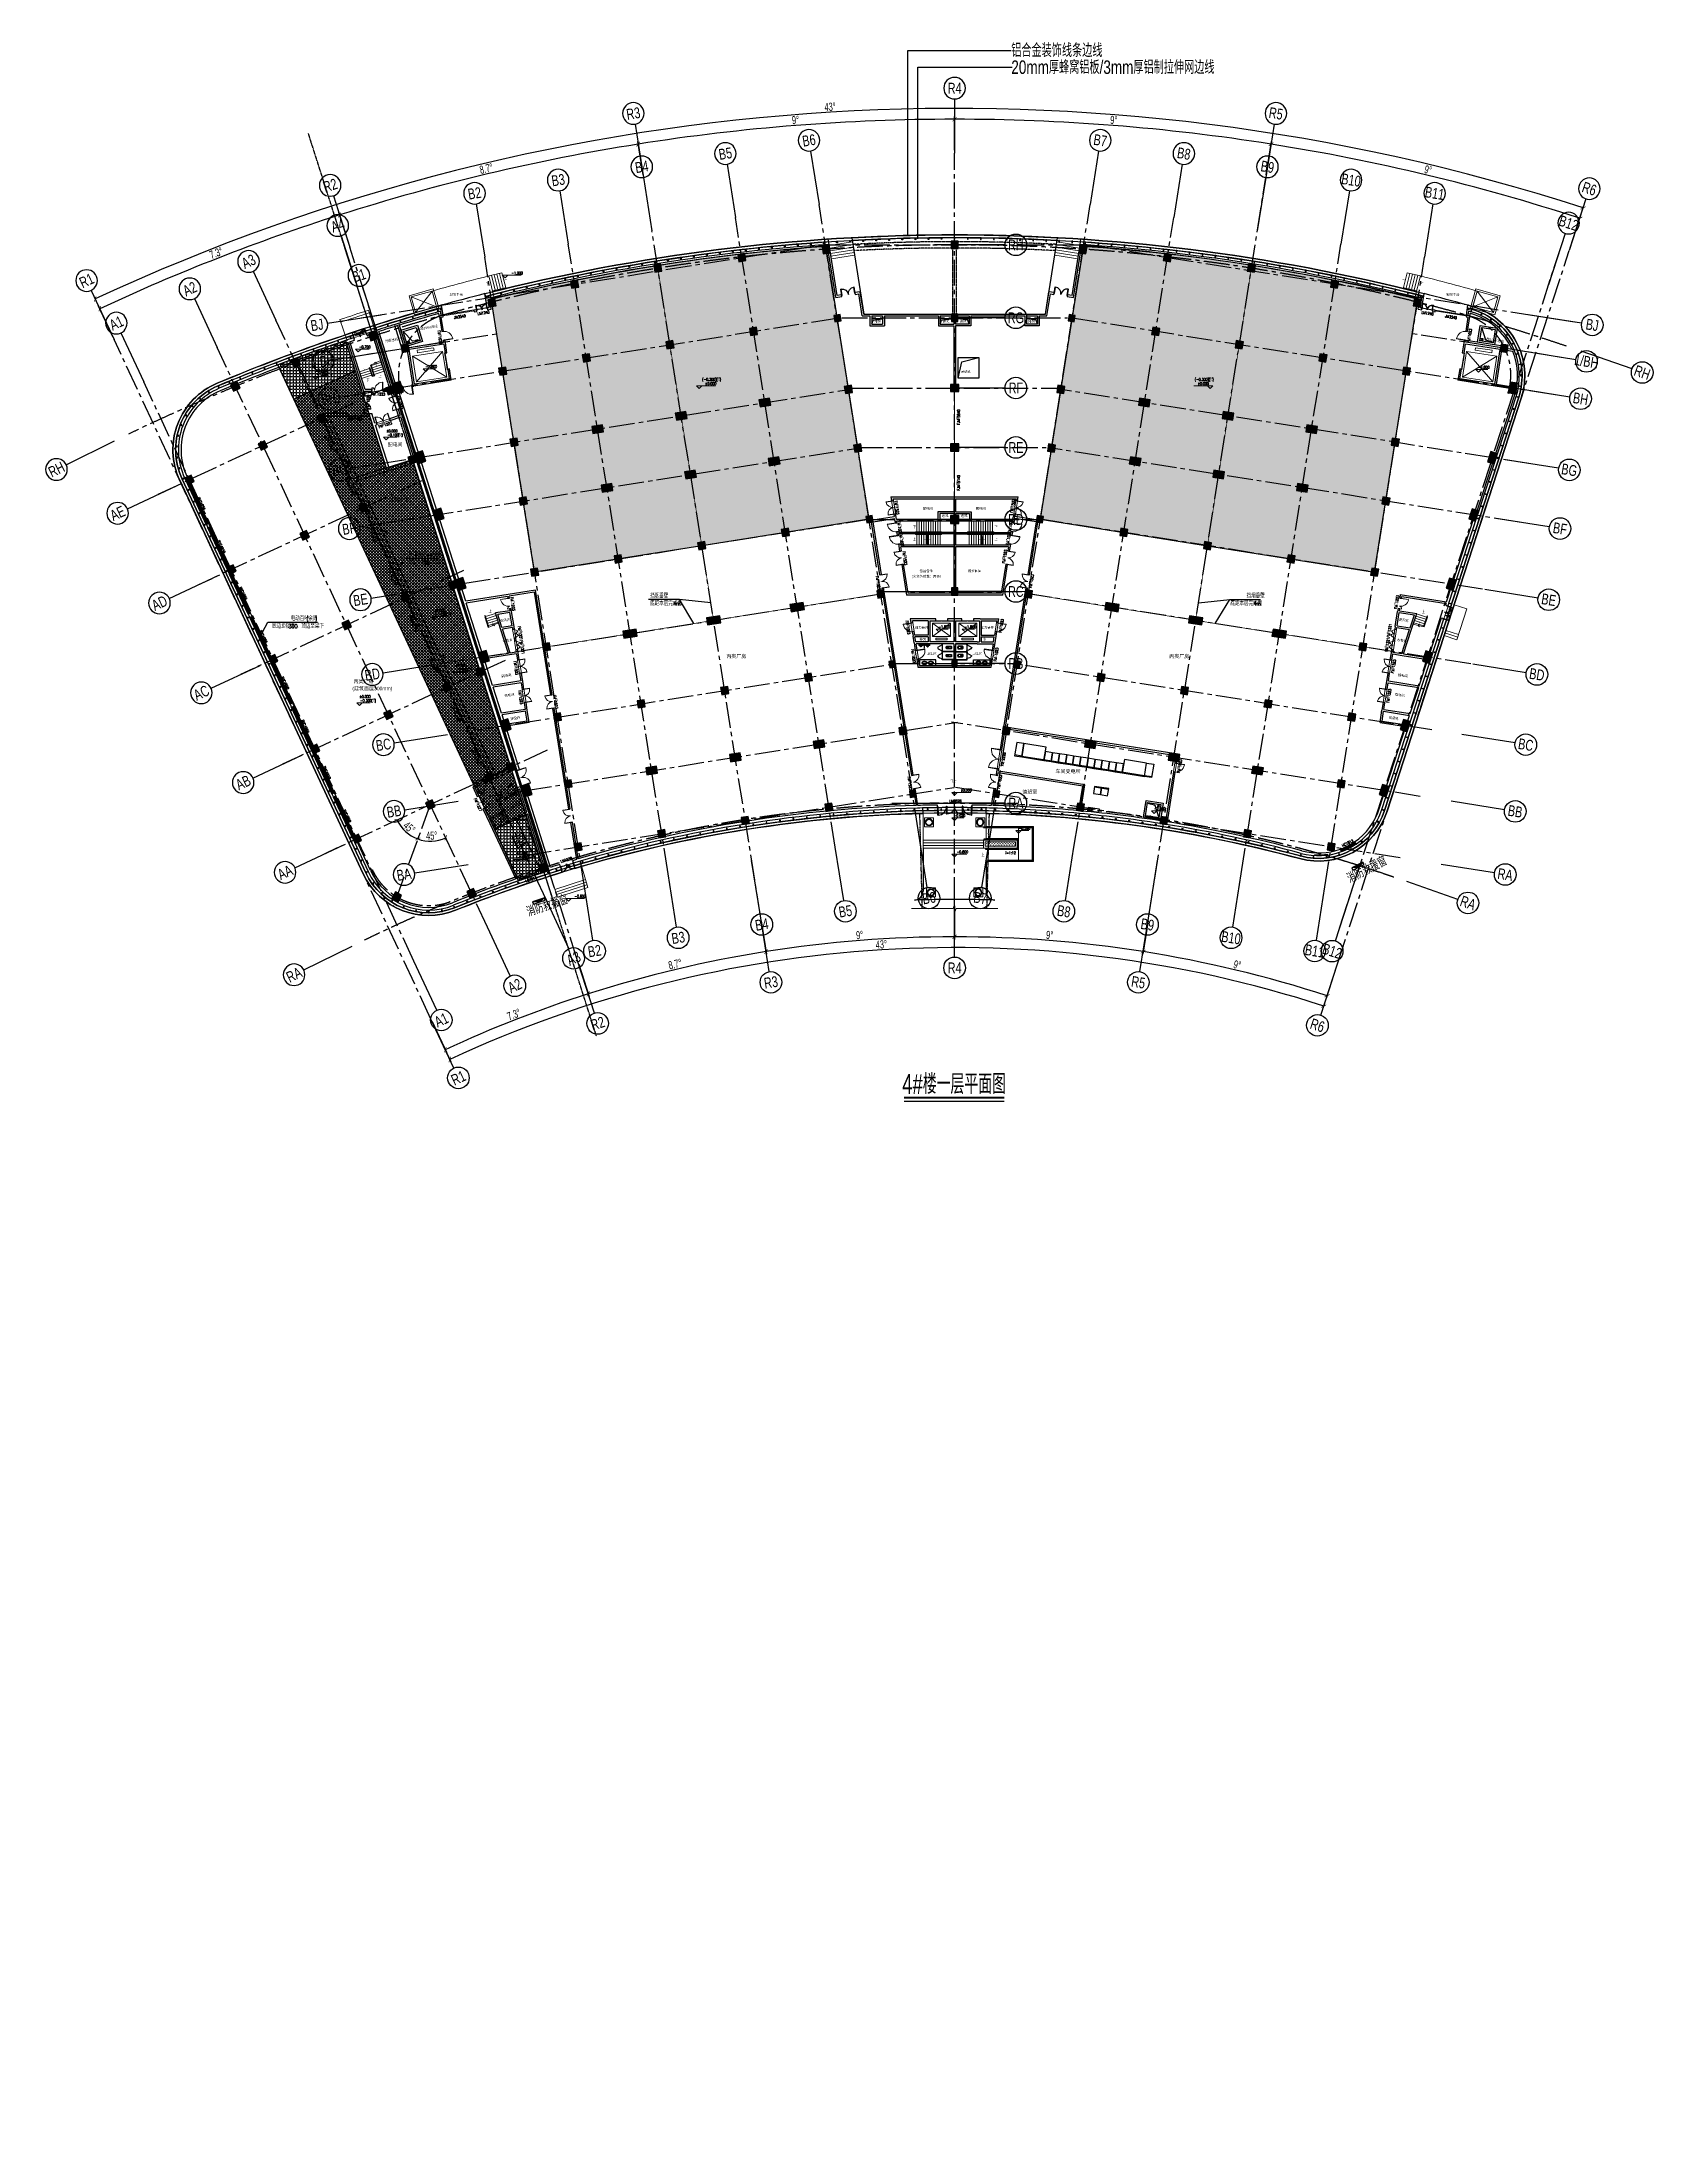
# Model space of a CAD drawing. Extents: x 162590 to 1345090, y -237084 to 1504616.
# Drawn here: x 172822 to 352068, y -24078 to 209150 of the extents above; entities that cross this region are included whole.
import ezdxf
from ezdxf.enums import TextEntityAlignment as Align

# ---------------------------------------------------------------- set-up
doc = ezdxf.new("R2010")
doc.units = 0
for name, pattern in [('CENTER', [50.8, 31.75, -6.35, 6.35, -6.35]), ('CENTER2', [28.575, 19.05, -3.175, 3.175, -3.175]), ('DASH', [0.35, 0.25, -0.1])]:
    doc.linetypes.add(name, pattern=pattern)
doc.layers.get('0').update_dxf_attribs({"color": 8})
doc.layers.get('Defpoints').update_dxf_attribs({"color": 8})
for name, color, linetype in [('#幕墙线-平面', 8, 'Continuous'), ('#文字', 8, 'Continuous'), ('#标注', 8, 'Continuous'), ('#轴线', 8, 'CENTER2'), ('A-DETL-1', 8, 'Continuous'), ('A-FLOR', 8, 'Continuous'), ('A-FLOR-AREA', 8, 'Continuous'), ('A-FLOR-HOLE', 8, 'Continuous'), ('A-FLOR-OVHD', 8, 'DASH'), ('A-FLOR-PIPE', 8, 'Continuous'), ('A-FLOR-RAIL', 8, 'Continuous'), ('A-FLOR-SPCL', 8, 'Continuous'), ('A-FLOR-UNDR', 8, 'Continuous'), ('A-Hole', 8, 'Continuous'), ('A-ROAD', 8, 'Continuous'), ('A-SEC-STEEL', 8, 'Continuous'), ('COLUMN', 8, 'Continuous'), ('CURTWALL', 8, 'Continuous'), ('DIM_LEAD', 8, 'Continuous'), ('DOOR_FIRE_TEXT', 8, 'Continuous'), ('DOTE', 8, 'CENTER'), ('DY001-设备', 8, 'Continuous'), ('E-EQPM-DIMS', 8, 'Continuous'), ('E-电缆排管', 8, 'Continuous'), ('EQUIP-箱柜', 8, 'Continuous'), ('PUB_HATCH', 8, 'Continuous'), ('WALL', 8, 'Continuous'), ('WINDOW_TEXT', 8, 'Continuous'), ('xx', 8, 'Continuous'), ('建-填充', 8, 'Continuous'), ('救援窗', 8, 'Continuous'), ('数据中心轮廓线', 8, 'Continuous')]:
    doc.layers.add(name, color=color, linetype=linetype)
for name, color, linetype, lineweight in [('A-WALL', 8, 'Continuous', 50), ('DIM_ELEV', 8, 'Continuous', 5), ('DIM_SYMB', 8, 'Continuous', 5), ('DOOR_FIRE', 8, 'Continuous', 13), ('EVTR', 8, 'Continuous', 9), ('PUB_TEXT', 8, 'Continuous', 5), ('STAIR', 8, 'Continuous', 9), ('WINDOW', 8, 'Continuous', 13)]:
    doc.layers.add(name, color=color, linetype=linetype, lineweight=lineweight)
doc.styles.add('#文字', font='jrs.shx', dxfattribs={"width": 0.7, "bigfont": 'hztxt.shx'})
doc.styles.add('_TCH_DIM', font='SIMPLEX', dxfattribs={"bigfont": 'GBCBIG'})
doc.styles.add('_TCH_WINDOW', font='SIMPLEX', dxfattribs={"height": 3.5, "bigfont": 'GBCBIG'})
doc.styles.add('JHZX', font='jrs.shx', dxfattribs={"width": 0.6, "bigfont": 'jhz.shx'})
doc.styles.get("Standard").update_dxf_attribs({"font": 'arial.ttf'})
doc.styles.add('图纸文字', font='txt.shx', dxfattribs={"width": 0.5, "bigfont": 'HZTXT.shx'})
doc.styles.add('文字1', font='jrs.shx', dxfattribs={"width": 0.7, "bigfont": 'hztxt.shx'})
doc.dimstyles.new('JZBZ-300', dxfattribs={"dimscale": 300, "dimtxt": 3, "dimasz": 1.5, "dimexe": 1, "dimexo": 1, "dimgap": 0.5, "dimtad": 1, "dimdec": 0, "dimdsep": 46, "dimtxsty": 'JHZX', "dimblk1": 'ARCHTICK', "dimblk2": 'ARCHTICK', "dimsah": 1, "dimcen": 0, "dimclrd": 1, "dimclre": 1, "dimclrt": 2, "dimadec": 3, "dimazin": 2, "dimtfac": 1, "dimtdec": 0, "dimtix": 1, "dimtmove": 0, "dimatfit": 3, "dimfxl": 1, "dimtolj": 1, "dimlwd": -1, "dimlwe": -1, "dimarcsym": 1})
pattern_1 = [(0, (-2092931.58, 535402.12), (200, 200), [0, -400])]
pattern_2 = [(0, (-2093131.6, 535202.1), (0, 349.25), [254, -95.25]), (90, (-2093131.6, 535202.1), (-349.25, 2e-14), [254, -95.25])]

# ---------------------------------------------------------------- blocks, each defined once
blk = doc.blocks.new('*U605')
blk.add_line((-10.02, -0.75), (10.21, -0.75))
at = {"const_width": 0.4}
blk.add_lwpolyline([(-10.02, 0), (10.21, 0)], dxfattribs=at)
at = {"style": 'JHZX', "width": 0.75}
blk.add_attdef('立面图', text='', height=4, dxfattribs=at).set_placement((0.06, 2.74), align=Align.MIDDLE_CENTER)
blk = doc.blocks.new('A$C6e55dde9')
at = {"layer": '救援窗'}
h = blk.add_hatch(color=256, dxfattribs=at)
edge = h.paths.add_edge_path()
edge.add_arc((-839, -143), 839, 350.47785, 360)
edge.add_arc((839, -143), 839, 180, 189.52215)
edge.add_line((12, -282), (693, 0))
edge.add_line((693, 0), (-693, 0))
edge.add_line((-693, 0), (-12, -282))
edge = h.paths.add_edge_path()
edge.add_line((-12, -282), (0, -287))
edge.add_line((0, -287), (12, -282))
edge.add_arc((839, -143), 839, 180, 189.52215, ccw=False)
edge.add_arc((-839, -143), 839, -9.52215, 0, ccw=False)
blk.add_lwpolyline([(693, 0), (-693, 0), (-693, -287), (693, -287)], close=True, dxfattribs=at)
blk.add_lwpolyline([(693, 0), (0, -287), (-693, 0)], dxfattribs=at)
blk = doc.blocks.new('A$Cf5e5299f')
at = {"layer": '#标注', "ltscale": 300}
blk.add_blockref('A$C6e55dde9', (0, 0), dxfattribs=at)
at = {"layer": '#文字', "style": '图纸文字', "width": 0.7}
blk.add_text('消防救援窗', height=1000, dxfattribs=at).set_placement((-1646, -1458))
blk = doc.blocks.new('lz-1')
at = {"layer": 'A-SEC-STEEL', "ltscale": 0.5}
for radius in [400, 350]:
    blk.add_circle((0, 0), radius, dxfattribs=at)
blk = doc.blocks.new('E-DK')
at = {"layer": 'E-EQPM-DIMS', "ltscale": 100}
blk.add_lwpolyline([(132905, 58716), (132905, 58866), (133205, 58866), (133205, 58716)], dxfattribs=at)
at = {"layer": 'E-电缆排管'}
for p, q in [((131666, 60416), (133566, 60416)), ((131666, 58516), (131666, 60416)), ((133566, 58516), (131666, 58516)), ((131866, 58716), (131866, 60216)), ((131866, 60216), (133366, 60216)), ((132518, 58875), (131866, 60216)), ((133366, 58716), (131866, 58716)), ((133366, 58716), (132518, 58875)), ((133366, 60216), (133366, 58716)), ((133566, 60416), (133566, 58516))]:
    blk.add_line(p, q, dxfattribs=at)
at = {"layer": 'EQUIP-箱柜'}
blk.add_lwpolyline([(132166, 59016), (132166, 58716), (131866, 58716), (131866, 59016)], close=True, dxfattribs=at)
blk.add_lwpolyline([(131866, 58716), (132047, 58799), (132166, 59016)], dxfattribs=at)
blk = doc.blocks.new('yyt')
at = {"layer": 'STAIR'}
for points in [[(-1136, -1658), (1320, -3003), (2376, -1074), (-79, 271)], [(-865, -1579), (1240, -2732), (2105, -1153), (0, 0)]]:
    blk.add_lwpolyline(points, close=True, dxfattribs=at)
for points in [[(-865, -1579), (2105, -1153)], [(0, 0), (1240, -2732)]]:
    blk.add_lwpolyline(points, dxfattribs=at)
blk = doc.blocks.new('platform')
at = {"layer": 'DIM_SYMB'}
blk.add_lwpolyline([(-52495, 206174, 0, 0, 0), (-50393, 206698, 0, 80, 0), (-50684, 206626, 0, 0, 0)], format="xyseb", dxfattribs=at)
at = {"layer": 'STAIR'}
for p, q in [((-58092, 203054), (-58752, 205361)), ((-51835, 204637), (-52449, 207061)), ((-51740, 205486), (-52158, 207134)), ((-51449, 205559), (-51867, 207207)), ((-51158, 205632), (-51576, 207280)), ((-50867, 205704), (-51284, 207352)), ((-50576, 205778), (-50994, 207426))]:
    blk.add_line(p, q, dxfattribs=at)
for points in [[(-50993, 207424, 0.0093974), (-58752, 205361, 0.0090463)], [(-50576, 205776, 0.0017697), (-52031, 205413, 0.0014158)]]:
    blk.add_lwpolyline(points, format="xyb", dxfattribs=at)
at = {"xscale": -1, "rotation": 347.2564455565175}
blk.add_blockref('yyt', (-58752, 205361), dxfattribs=at)
at = {"layer": 'PUB_TEXT', "style": '_TCH_DIM'}
blk.add_text('下', height=338, dxfattribs=at).set_placement((-52787, 205973))
blk = doc.blocks.new('9-10#$0$$lvtry$00000224')
at = {"elevation": 0}
blk.add_lwpolyline([(-205, -191), (-205, 0), (205, 0), (205, -191, 0.2680682), (51, -323, -0.3177651), (0, -360, -0.3177651), (-51, -323, 0.2680682)], format="xyb", close=True, dxfattribs=at)
for centre in [(0, -60, 0), (0, -242, 0)]:
    blk.add_circle(centre, 20)
for centre, radius, start, end in [((-152, -175, 0), 10, 114.10839, 248.1394), ((5, -526, 0), 395, 66.66751, 114.10839), ((-243, -401, 0), 233, 19.26394, 68.1394), ((0, -316, 0), 24, 199.26394, 269.49984), ((0, -316, 0), 24, 270.50016, 340.73606), ((243, -401, 0), 233, 110.49411, 160.73606), ((158, -173, 0), 10, 290.49411, 66.66751)]:
    blk.add_arc(centre, radius, start, end)
for p in [(0, -60, 0), (0, -242, 0)]:
    blk.add_point(p)
blk = doc.blocks.new('9-10#$0$$TCHSYS$APDOOR2D')
blk.add_line((0.5, 0), (0, 0.87))
blk.add_arc((0.5, 0), 1, 120, 180)
blk = doc.blocks.new('9-10#$0$$lvtry$00000202')
for p, q in [((140, -470, 0), (-140, -470, 0)), ((-110, -40, 0), (-110, -470, 0)), ((100, -30, 0), (-100, -30, 0)), ((110, -470, 0), (110, -40, 0))]:
    blk.add_line(p, q)
at = {"elevation": 0}
blk.add_lwpolyline([(140, -40, 0.4142136), (100, 0), (-100, 0, 0.4142136), (-140, -40), (-140, -480, 0.4142136), (-30, -590), (30, -590, 0.4142136), (140, -480)], format="xyb", close=True, dxfattribs=at)
blk.add_circle((0, -359, 0), 20)
for centre, start, end in [((-100, -40, 0), 90, 180), ((100, -40, 0), 0, 90)]:
    blk.add_arc(centre, 10, start, end)
for p in [(0, 0, 0), (0, -359, 0)]:
    blk.add_point(p)
blk = doc.blocks.new('9-10#$0$$lvtry$00000195')
for p, q in [((-165, -91), (-34, -91)), ((-17, -58), (-17, -48)), ((-16, -91), (-11, -91)), ((11, -91), (165, -91)), ((17, -58), (17, -48))]:
    blk.add_line(p, q)
blk.add_lwpolyline([(273, -195, -0.1321382), (254, -266, -0.1066614), (193, -332, -0.0833394), (108, -374, -0.0720394), (0, -389, -0.0720394), (-108, -374, -0.0833394), (-193, -332, -0.1066614), (-254, -266, -0.1321382), (-273, -195, -0.1321382), (-254, -124, -0.1066614), (-193, -57, -0.0833394), (-108, -16, -0.0720394), (0, 0, -0.0720394), (108, -16, -0.0833394), (193, -57, -0.1066614), (254, -124, -0.1321382)], format="xyb", close=True)
blk.add_circle((0, -58), 16.7)
for centre, radius, start, end in [((-131, -195), 101, 149.8906, 180), ((-131, -195), 101, 180, 210.1094), ((-68, -231), 174, 128.92569, 149.8906), ((-68, -158), 174, 210.1094, 234.46232), ((-165, -111), 20, 90, 128.92569), ((-27, -100), 245, 234.46232, 253.51826), ((0, -9), 340, 253.51826, 270), ((-40, -49), 10.1, 106.60956, 258.16482), ((-64, 218), 259, 274.70692, 282.37316), ((-75, -228), 173, 71.36005, 79.18732), ((-29, -95), 6.77, 155.34398, 308.32242), ((-171, 3), 166, 324.84107, 338.13372), ((-171, 3), 170, 324.84107, 331.35233), ((-29, -95), 3.37, 155.34398, 308.32242), ((100, -210), 170, 132.31406, 138.82532), ((100, -210), 166, 125.53268, 138.82532), ((0, -131), 25, 112.516, 67.484), ((-12, -74), 10.6, 201.89238, 261.77402), ((0, -48), 16.7, 0, 180), ((-381, -131), 372, 2.39824, 6.76269), ((0, -111), 9.9, 201.78369, 338.21631), ((0, -9), 340, 270, 286.48174), ((64, 218), 259, 257.62684, 265.29308), ((381, -131), 372, 170.10083, 177.60176), ((75, -228), 173, 100.81268, 110.41907), ((40, -49), 10.1, 281.83518, 73.39044), ((27, -100), 245, 286.48174, 305.53768), ((165, -111), 20, 51.07431, 90), ((165, -111), 20, 51.07431, 90), ((68, -158), 174, 305.53768, 329.8906), ((68, -231), 174, 30.1094, 51.07431), ((131, -195), 101, 0, 30.1094), ((131, -195), 101, 329.8906, 0)]:
    blk.add_arc(centre, radius, start, end)
for p in [(0, -58), (0, -131)]:
    blk.add_point(p)
blk = doc.blocks.new('$DorLib2D$00000002')
for p, q in [((-0.5, 0), (-0.5, 0.4875)), ((-0.475, 0.4875), (-0.5, 0.4875)), ((-0.475, 0), (-0.475, 0.4875)), ((0.475, 0), (0.475, 0.4875)), ((0.475, 0.4875), (0.5, 0.4875)), ((0.5, 0), (0.5, 0.4875)), ((-0.5, 0), (-0.475, 0)), ((0.5, 0), (0.475, 0))]:
    blk.add_line(p, q)
for centre, start, end in [((-0.4875, 0), 0, 88.530716), ((0.4875, 0), 91.469284, 180)]:
    blk.add_arc(centre, 0.4875, start, end)
blk = doc.blocks.new('$DorLib2D$00000001')
for p, q in [((0.45, 0.975), (0.5, 0.975)), ((0.45, 0), (0.45, 0.975)), ((0.5, 0), (0.45, 0)), ((0.5, 0), (0.5, 0.975))]:
    blk.add_line(p, q)
blk.add_arc((0.475, 0), 0.975, 91.46928, 180)
blk = doc.blocks.new('$DORLIB2D$00000127')
for points in [[(-0.53, 0.79), (-0.53, 0.69)], [(-0.03, 0.79), (-0.53, 0.79)], [(-0.03, 0.69), (-0.53, 0.69)], [(0.5, 0.5), (-0.5, 0.5)], [(-0.03, 0.79), (-0.03, 0.69)], [(0.53, 0.79), (0.03, 0.79)], [(0.03, 0.79), (0.03, 0.69)], [(0.53, 0.69), (0.03, 0.69)], [(0.53, 0.79), (0.53, 0.69)]]:
    blk.add_lwpolyline(points)
blk = doc.blocks.new('$DorLib2D$00000213')
at = {"const_width": 0.02}
blk.add_lwpolyline([(0.5, 0), (-0.5, 0)], dxfattribs=at)
blk = doc.blocks.new('$DorLib2D$00000225')
for p, q in [((-0.5, 0), (-0.5, 0.25)), ((-0.48, 0.25), (-0.5, 0.25)), ((-0.48, 0), (-0.48, 0.25)), ((0.48, 0), (0.48, 0.75)), ((0.48, 0.75), (0.5, 0.75)), ((0.5, 0), (0.5, 0.75)), ((-0.48, 0), (-0.5, 0)), ((0.48, 0), (0.5, 0))]:
    blk.add_line(p, q)
for centre, radius, start, end in [((-0.5, 0), 0.251, 359.7899, 84.0974), ((0.5, 0), 0.755, 92.2493, 179.7238)]:
    blk.add_arc(centre, radius, start, end)
blk = doc.blocks.new('$DorLib2D$00000231')
for p, q in [((-0.5, 0), (-0.25, 0.43)), ((0.5, 0), (0.25, 0.43))]:
    blk.add_line(p, q)
for centre, start, end in [((-0.5, 0), 0, 60), ((0.5, 0), 120, 180)]:
    blk.add_arc(centre, 0.5, start, end)
blk = doc.blocks.new('_FZH')
blk.add_lwpolyline([(-0.5, -0.5), (0.5, -0.5), (0.5, 0.5), (-0.5, 0.5)], close=True)
at = {"layer": 'PUB_HATCH'}
blk.add_solid([(-0.5, -0.5), (0.5, -0.5), (-0.5, 0.5), (0.5, 0.5)], dxfattribs=at)
blk = doc.blocks.new('$WINLIB2D$00000007')
for points in [[(-0.5, 0.5), (0.5, 0.5)], [(-0.5, 0.5), (-0.5, -0.5)], [(0.5, 0.5), (0.5, -0.5)], [(-0.5, -0.5), (0.5, -0.5)]]:
    blk.add_lwpolyline(points)
blk = doc.blocks.new('$WINLIB2D$00000039')
for points in [[(-0.5, 0.5), (-0.5, -0.5)], [(0.5, 0.5), (-0.5, 0.5)], [(0.5, -0.5), (0.5, 0.5)], [(-0.5, 0.167), (0.5, 0.167)], [(-0.452, -0.167), (-0.5, 0.084)], [(-0.384, -0.167), (-0.448, 0.167)], [(-0.316, -0.167), (-0.38, 0.167)], [(-0.248, -0.167), (-0.312, 0.167)], [(-0.18, -0.167), (-0.244, 0.167)], [(-0.112, -0.167), (-0.176, 0.167)], [(-0.044, -0.167), (-0.108, 0.167)], [(0.024, -0.167), (-0.04, 0.167)], [(0.092, -0.167), (0.028, 0.167)], [(0.16, -0.167), (0.096, 0.167)], [(0.228, -0.167), (0.164, 0.167)], [(0.296, -0.167), (0.232, 0.167)], [(0.364, -0.167), (0.3, 0.167)], [(0.432, -0.167), (0.368, 0.167)], [(0.5, -0.167), (0.436, 0.167)], [(-0.5, -0.167), (0.5, -0.167)], [(0.5, -0.5), (-0.5, -0.5)]]:
    blk.add_lwpolyline(points)
blk = doc.blocks.new('$WINLIB2D$00000001')
for points in [[(-0.5, 0.5), (-0.5, -0.5)], [(-0.5, 0.5), (0.5, 0.5)], [(0.5, 0.17), (-0.5, 0.17)], [(0.5, -0.5), (0.5, 0.5)], [(0.5, -0.17), (-0.5, -0.17)], [(-0.5, -0.5), (0.5, -0.5)]]:
    blk.add_lwpolyline(points)
blk = doc.blocks.new('cf-void-1')
at = {"layer": 'A-FLOR-OVHD'}
for p, q in [((2108299, -431396), (2104676, -432558)), ((2108421, -431777), (2104847, -432924))]:
    blk.add_line(p, q, dxfattribs=at)
for points in [[(2125632, -475421), (2125248, -475544), (2122825, -470370), (2123856, -469888), (2125632, -475421)], [(2122825, -470370), (2123713, -470362), (2125632, -475421)]]:
    blk.add_lwpolyline(points, dxfattribs=at)
at = {"layer": 'A-FLOR-PIPE'}
for p, q in [((2120534, -465481), (2101882, -425649)), ((2111162, -445466), (2110800, -445635))]:
    blk.add_line(p, q, dxfattribs=at)
at = {"layer": 'A-FLOR-UNDR'}
for p, q in [((2108484, -421989), (2106655, -416291)), ((2126287, -476155), (2107036, -416169)), ((2122039, -464227), (2111326, -430845)), ((2125258, -475565), (2122825, -470370)), ((2125906, -476277), (2123856, -469888))]:
    blk.add_line(p, q, dxfattribs=at)
at = {"layer": 'DIM_LEAD'}
for p, q in [((2109455, -443118), (2110343, -441435)), ((2110343, -441435), (2114212, -441435)), ((2094287, -450222), (2095175, -448538)), ((2095175, -448538), (2100668, -448538))]:
    blk.add_line(p, q, dxfattribs=at)
at = {"layer": 'DIM_LEAD', "const_width": 60}
for points in [[(2109441, -443145, 1), (2109469, -443092, 1)], [(2094273, -450248, 1), (2094301, -450195, 1)]]:
    blk.add_lwpolyline(points, format="xyb", close=True, dxfattribs=at)
at = {"layer": 'DIM_SYMB'}
for points in [[(2106129, -421411, 0, 0, 0), (2105772, -420297, 0, 80, 0), (2105864, -420583, 0, 0, 0)], [(2107977, -439136, 0, 0, 0), (2107431, -437969, 0, 120, 0), (2107622, -438377, 0, 0, 0)], [(2113985, -451965, 0, 0, 0), (2114532, -453132, 0, 120, 0), (2114341, -452725, 0, 0, 0)], [(2122886, -472091, 0, 0, 0), (2123382, -473151, 0, 80, 0), (2123255, -472879, 0, 0, 0)]]:
    blk.add_lwpolyline(points, format="xyseb", dxfattribs=at)
at = {"layer": 'DIM_SYMB', "elevation": -1683}
blk.add_lwpolyline([(2107501, -420971, 0, 0, 0), (2107143, -419857, 0, 80, 0), (2107235, -420143, 0, 0, 0)], format="xyseb", dxfattribs=at)
at = {"layer": 'DOOR_FIRE'}
for p, q in [((2104058, -425645), (2105558, -425643)), ((2108645, -425929), (2107217, -426387)), ((2108706, -426119), (2107278, -426577)), ((2118313, -466631), (2119219, -466207)), ((2118398, -466812), (2119304, -466388))]:
    blk.add_line(p, q, dxfattribs=at)
blk.add_arc((2171717, -617220), 211200, 108.10547, 108.5124, dxfattribs=at)
at = {"layer": 'DOTE'}
blk.add_line((2131734, -494435), (2099584, -394258), dxfattribs=at)
at = {"layer": 'STAIR'}
for p, q in [((2107021, -419769), (2106526, -419981)), ((2106624, -420024), (2107738, -419666)), ((2107187, -419839), (2107003, -419643)), ((2107003, -419643), (2107021, -419769)), ((2107680, -419486), (2107167, -419706)), ((2107167, -419706), (2107187, -419839)), ((2108056, -420656), (2107680, -419486)), ((2105294, -420724), (2106408, -420366)), ((2105374, -420971), (2106488, -420614)), ((2105453, -421219), (2106567, -420861)), ((2105533, -421466), (2106647, -421109)), ((2106378, -420271), (2106435, -420252)), ((2106696, -421261), (2106378, -420271)), ((2106734, -421186), (2106435, -420252)), ((2106485, -420342), (2106465, -420348)), ((2106723, -421084), (2106485, -420342)), ((2106866, -421038), (2106526, -419981)), ((2106924, -421156), (2106545, -419973)), ((2106564, -420589), (2106545, -420595)), ((2106548, -420048), (2106567, -420042)), ((2106982, -421138), (2106600, -419949)), ((2106643, -420837), (2106624, -420843)), ((2106627, -420296), (2106646, -420290)), ((2106991, -421166), (2106696, -421261)), ((2106704, -420271), (2107818, -419914)), ((2106866, -421038), (2106704, -421090)), ((2106707, -420543), (2106726, -420537)), ((2106915, -421127), (2106734, -421186)), ((2106783, -420519), (2107897, -420161)), ((2106786, -420791), (2106805, -420785)), ((2106862, -420766), (2107976, -420409)), ((2106866, -421038), (2106885, -421032)), ((2106924, -421156), (2106982, -421138)), ((2106942, -421014), (2108056, -420656)), ((2106982, -421138), (2106991, -421166)), ((2122392, -472322), (2122338, -472348)), ((2122338, -472348), (2122913, -473577)), ((2122393, -472466), (2122375, -472474)), ((2122375, -472474), (2122896, -473587)), ((2122392, -472322), (2122965, -473546)), ((2123507, -471944), (2122447, -472440)), ((2122503, -472701), (2122485, -472709)), ((2123617, -472179), (2122557, -472676)), ((2122613, -472936), (2122595, -472945)), ((2123727, -472415), (2122668, -472911)), ((2122724, -473172), (2122706, -473180)), ((2123838, -472650), (2122778, -473146)), ((2122834, -473407), (2122816, -473416)), ((2123948, -472886), (2122888, -473382)), ((2122896, -473587), (2123377, -473304)), ((2123377, -473304), (2123341, -473174)), ((2123341, -473174), (2123548, -473345)), ((2123507, -471944), (2123978, -472950)), ((2123514, -473223), (2123978, -472950)), ((2123548, -473345), (2123514, -473223))]:
    blk.add_line(p, q, dxfattribs=at)
at = {"layer": 'WALL'}
for p, q in [((2105753, -422808), (2104041, -417474)), ((2105926, -422692), (2104231, -417409)), ((2104753, -417234), (2104659, -416949)), ((2106083, -416478), (2106177, -416762)), ((2108857, -422500), (2106937, -416516)), ((2109078, -422534), (2107036, -416169)), ((2105753, -422808), (2105754, -423392)), ((2105754, -423392), (2105954, -423392)), ((2106687, -422691), (2105926, -422692)), ((2105953, -422892), (2106687, -422891)), ((2105954, -423392), (2105953, -422892)), ((2106687, -422891), (2106687, -422691)), ((2108270, -422688), (2107887, -422689)), ((2107887, -422689), (2107887, -422889)), ((2107887, -422889), (2108301, -422888)), ((2108857, -422500), (2108270, -422688)), ((2108919, -422690), (2108301, -422888)), ((2108919, -422690), (2109163, -423452)), ((2109353, -423391), (2109078, -422534)), ((2109163, -423452), (2109353, -423391)), ((2104057, -425345), (2101301, -425350)), ((2101301, -425350), (2101301, -425650)), ((2101301, -425650), (2104058, -425645)), ((2101640, -426074), (2101368, -426201)), ((2101368, -426201), (2101559, -426609)), ((2101559, -426609), (2101831, -426482)), ((2101831, -426482), (2101640, -426074)), ((2104058, -425645), (2104057, -425345)), ((2105757, -425342), (2105557, -425343)), ((2105557, -425343), (2105558, -425643)), ((2105558, -425643), (2105842, -425642)), ((2105957, -424892), (2105757, -424892)), ((2105757, -424892), (2105757, -425342)), ((2105842, -425642), (2106452, -425641)), ((2105957, -425342), (2105957, -424892)), ((2105957, -425342), (2106671, -425341)), ((2106771, -426635), (2106452, -425641)), ((2107026, -426448), (2106671, -425341)), ((2108421, -431777), (2106771, -426635)), ((2107217, -426387), (2107026, -426448)), ((2107088, -426638), (2107278, -426577)), ((2108615, -431399), (2107088, -426638)), ((2107278, -426577), (2107217, -426387)), ((2109835, -425547), (2108645, -425929)), ((2108645, -425929), (2108706, -426119)), ((2108706, -426119), (2109896, -425737)), ((2109812, -424819), (2109621, -424880)), ((2109621, -424880), (2109835, -425547)), ((2110056, -425581), (2109812, -424819)), ((2111424, -430498), (2109896, -425737)), ((2111706, -430722), (2110056, -425581)), ((2103527, -430104), (2103255, -430231)), ((2103255, -430231), (2103807, -431409)), ((2104078, -431281), (2103527, -430104)), ((2103807, -431409), (2104078, -431281)), ((2111706, -430722), (2108421, -431777)), ((2111424, -430498), (2108615, -431399)), ((2085898, -432543), (2086244, -433284)), ((2086516, -433156), (2086169, -432416)), ((2086244, -433284), (2086516, -433156)), ((2105775, -434904), (2105503, -435031)), ((2105503, -435031), (2106224, -436571)), ((2106496, -436444), (2105775, -434904)), ((2088594, -437594), (2088323, -437721)), ((2088323, -437721), (2088492, -438083)), ((2088492, -438083), (2088764, -437956)), ((2088764, -437956), (2088594, -437594)), ((2106224, -436571), (2106496, -436444)), ((2108192, -440066), (2107920, -440193)), ((2107920, -440193), (2108471, -441371)), ((2108743, -441243), (2108192, -440066)), ((2090842, -442394), (2090570, -442521)), ((2090570, -442521), (2090909, -443245)), ((2091181, -443118), (2090842, -442394)), ((2090909, -443245), (2091181, -443118)), ((2108471, -441371), (2108743, -441243)), ((2110439, -444866), (2110168, -444993)), ((2110168, -444993), (2110889, -446533)), ((2111160, -446406), (2110439, -444866)), ((2093259, -447556), (2092988, -447683)), ((2092988, -447683), (2093157, -448045)), ((2093429, -447918), (2093259, -447556)), ((2110889, -446533), (2111160, -446406)), ((2093157, -448045), (2093429, -447918)), ((2112856, -450028), (2112585, -450155)), ((2113408, -451205), (2112856, -450028)), ((2095507, -452356), (2095235, -452483)), ((2095846, -453080), (2095507, -452356)), ((2112585, -450155), (2113136, -451333)), ((2113136, -451333), (2113408, -451205)), ((2095235, -452483), (2095574, -453207)), ((2095574, -453207), (2095846, -453080)), ((2115104, -454828), (2114832, -454955)), ((2114832, -454955), (2115553, -456495)), ((2115825, -456367), (2115104, -454828)), ((2115553, -456495), (2115825, -456367)), ((2097924, -457518), (2097653, -457645)), ((2097653, -457645), (2097822, -458007)), ((2097822, -458007), (2098094, -457880)), ((2098094, -457880), (2097924, -457518)), ((2117521, -459990), (2117250, -460117)), ((2117250, -460117), (2117801, -461295)), ((2118072, -461167), (2117521, -459990)), ((2117801, -461295), (2118072, -461167)), ((2100172, -462317), (2099900, -462445)), ((2099900, -462445), (2100239, -463169)), ((2100511, -463042), (2100172, -462317)), ((2100239, -463169), (2100511, -463042)), ((2119942, -465868), (2119219, -466207)), ((2119219, -466207), (2119304, -466388)), ((2119304, -466388), (2120208, -465964)), ((2119769, -464790), (2119497, -464917)), ((2119497, -464917), (2119942, -465868)), ((2120172, -465650), (2119769, -464790)), ((2120172, -465650), (2122443, -464587)), ((2120208, -465964), (2122570, -464858)), ((2122443, -464587), (2122570, -464858)), ((2102589, -467479), (2102317, -467607)), ((2102317, -467607), (2102487, -467969)), ((2102487, -467969), (2102759, -467842)), ((2102759, -467842), (2102589, -467479)), ((2118313, -466631), (2117951, -466800)), ((2117951, -466800), (2118460, -467887)), ((2118217, -466897), (2118398, -466812)), ((2118641, -467802), (2118217, -466897)), ((2118398, -466812), (2118313, -466631)), ((2118460, -467887), (2118641, -467802)), ((2121215, -467701), (2120514, -468029)), ((2120514, -468029), (2121447, -470022)), ((2120780, -468126), (2121300, -467882)), ((2120780, -468126), (2121671, -470028)), ((2121300, -467882), (2121215, -467701)), ((2123266, -466741), (2122573, -467065)), ((2122573, -467065), (2122658, -467246)), ((2122658, -467246), (2123145, -467018)), ((2123977, -469610), (2123145, -467018)), ((2124194, -469633), (2123266, -466741)), ((2119277, -469161), (2119096, -469246)), ((2119096, -469246), (2119860, -470876)), ((2119998, -470700), (2119277, -469161)), ((2119860, -470876), (2122741, -477029)), ((2120179, -470616), (2119998, -470700)), ((2120083, -470881), (2120264, -470797)), ((2120083, -470881), (2122931, -476963)), ((2120264, -470797), (2120179, -470616)), ((2121447, -470022), (2121266, -470107)), ((2121266, -470107), (2121351, -470288)), ((2121351, -470288), (2121532, -470203)), ((2121532, -470203), (2121829, -470837)), ((2121671, -470028), (2121925, -470571)), ((2121829, -470837), (2124038, -469802)), ((2121925, -470571), (2123977, -469610)), ((2126005, -475931), (2124038, -469802)), ((2126287, -476155), (2124194, -469633)), ((2104837, -472279), (2104565, -472406)), ((2104565, -472406), (2106359, -476238)), ((2106631, -476111), (2104837, -472279)), ((2123405, -477116), (2123309, -476832)), ((2125014, -476256), (2125110, -476540))]:
    blk.add_line(p, q, dxfattribs=at)
for centre, radius, start, end in [((2171717, -617220), 211200, 108.68884, 112.84344), ((2171717, -617220), 210900, 108.71685, 112.84344), ((2171717, -617220), 211200, 108.5124, 108.68884), ((2171717, -617220), 210900, 108.51269, 108.66251), ((2171717, -617220), 211200, 107.83381, 108.10547), ((2171717, -617220), 210900, 107.8882, 108.10518), ((2092599, -429405), 7400, 112.84344, 205.09312), ((2092599, -429405), 7100, 112.84344, 205.09312), ((2113061, -473099), 7400, 205.09312, 292.14602), ((2113061, -473099), 7100, 205.09312, 292.14602), ((2171717, -617220), 148500, 109.257, 112.14602), ((2171717, -617220), 148200, 109.21026, 112.14602), ((2171717, -617220), 148500, 109.0251, 109.17942), ((2171717, -617220), 148200, 109.02581, 109.21026), ((2171717, -617220), 148500, 107.92816, 108.33061), ((2171717, -617220), 148200, 107.85111, 108.3299)]:
    blk.add_arc(centre, radius, start, end, dxfattribs=at)
at = {"layer": '#幕墙线-平面'}
ref = blk.add_blockref('$WINLIB2D$00000039', (2087419, -435439), dxfattribs=dict(at, xscale=4900, yscale=300, zscale=4900, rotation=295.0931188981909))
ref.add_attrib('A', 'BYC4959', (2087297, -434751), dxfattribs={"layer": 'WINDOW_TEXT', "height": 297.5, "rotation": 295.09312, "style": '_TCH_WINDOW', "width": 0.705882})
ref = blk.add_blockref('$WINLIB2D$00000039', (2089667, -440239), dxfattribs=dict(at, xscale=4900, yscale=300, zscale=4900, rotation=295.0931188981909))
ref.add_attrib('A', 'BYC4959', (2089545, -439550), dxfattribs={"layer": 'WINDOW_TEXT', "height": 297.5, "rotation": 295.09312, "style": '_TCH_WINDOW', "width": 0.705882})
ref = blk.add_blockref('$WINLIB2D$00000039', (2092084, -445401), dxfattribs=dict(at, xscale=4900, yscale=300, zscale=4900, rotation=295.0931188981909))
ref.add_attrib('A', 'BYC4959', (2091962, -444712), dxfattribs={"layer": 'WINDOW_TEXT', "height": 297.5, "rotation": 295.09312, "style": '_TCH_WINDOW', "width": 0.705882})
ref = blk.add_blockref('$WINLIB2D$00000039', (2094332, -450200), dxfattribs=dict(at, xscale=4900, yscale=300, zscale=4900, rotation=295.0931188981909))
ref.add_attrib('A', 'BYC4959', (2094210, -449512), dxfattribs={"layer": 'WINDOW_TEXT', "height": 297.5, "rotation": 295.09312, "style": '_TCH_WINDOW', "width": 0.705882})
ref = blk.add_blockref('$WINLIB2D$00000039', (2096749, -455362), dxfattribs=dict(at, xscale=4900, yscale=300, zscale=4900, rotation=295.0931188981909))
ref.add_attrib('A', 'BYC4959', (2096627, -454674), dxfattribs={"layer": 'WINDOW_TEXT', "height": 297.5, "rotation": 295.09312, "style": '_TCH_WINDOW', "width": 0.705882})
ref = blk.add_blockref('$WINLIB2D$00000039', (2098997, -460162), dxfattribs=dict(at, xscale=4900, yscale=300, zscale=4900, rotation=295.0931188981909))
ref.add_attrib('A', 'BYC4959', (2098875, -459474), dxfattribs={"layer": 'WINDOW_TEXT', "height": 297.5, "rotation": 295.09312, "style": '_TCH_WINDOW', "width": 0.705882})
ref = blk.add_blockref('$WINLIB2D$00000039', (2101414, -465324), dxfattribs=dict(at, xscale=4900, yscale=300, zscale=4900, rotation=295.0931188981909))
ref.add_attrib('A', 'BYC4959', (2101292, -464636), dxfattribs={"layer": 'WINDOW_TEXT', "height": 297.5, "rotation": 295.09312, "style": '_TCH_WINDOW', "width": 0.705882})
ref = blk.add_blockref('$WINLIB2D$00000039', (2103662, -470124), dxfattribs=dict(at, xscale=4900, yscale=300, zscale=4900, rotation=295.0931188981909))
ref.add_attrib('A', 'BYC4959', (2103540, -469436), dxfattribs={"layer": 'WINDOW_TEXT', "height": 297.5, "rotation": 295.09312, "style": '_TCH_WINDOW', "width": 0.705882})
at = {"layer": 'DOOR_FIRE'}
ref = blk.add_blockref('$DorLib2D$00000002', (2105418, -416856), dxfattribs=dict(at, xscale=1500, yscale=1500, zscale=300, rotation=18.30893241549448))
ref.add_attrib('A', 'LM1522', (2104803, -416764), dxfattribs={"layer": 'DOOR_FIRE_TEXT', "height": 297.5, "rotation": 18.30893, "style": '_TCH_WINDOW', "width": 0.705882})
for name, p, xscale, yscale, zscale, rotation in [('$DorLib2D$00000225', (2107287, -422790), 1200, 1200, 200, 0.09311889880878177), ('$DorLib2D$00000002', (2105855, -424142), -1499.999999999999, 1499.999999999999, 200, 270.0931188988098), ('$DorLib2D$00000002', (2109487, -424135), 1500, 1500, 200, 107.7931188045132), ('$DorLib2D$00000002', (2104808, -425494), 1499.999999999999, 1499.999999999999, 300, 180.0931188988146), ('$DorLib2D$00000002', (2107962, -426253), -1500, 1500, 200, 17.7931188980224), ('$DorLib2D$00000001', (2118809, -466509), 999.9999999999999, 999.9999999999999, 200, 205.0931188976496), ('$DorLib2D$00000002', (2118869, -468524), 1500, 1500, 200, 295.0931188989179), ('$DorLib2D$00000002', (2121937, -467474), 1500, 1500, 200, 25.09311889765577), ('$DorLib2D$00000225', (2120765, -470452), 1200, 1200, 200, 205.093118897666)]:
    blk.add_blockref(name, p, dxfattribs=dict(at, xscale=xscale, yscale=yscale, zscale=zscale, rotation=rotation))
at = {"layer": 'WINDOW'}
ref = blk.add_blockref('$WINLIB2D$00000007', (2102543, -428356), dxfattribs=dict(at, xscale=-4000, yscale=300.0000000000002, zscale=-4000, rotation=295.0914498318039))
ref.add_attrib('A', 'DK4040', (2101456, -427905), dxfattribs={"layer": 'WINDOW_TEXT', "height": 446.2, "rotation": 295.09145, "style": '_TCH_WINDOW', "width": 0.705882})
ref = blk.add_blockref('$WINLIB2D$00000007', (2104791, -433156), dxfattribs=dict(at, xscale=-4000, yscale=300.0000000000002, zscale=-4000, rotation=295.0914498318039))
ref.add_attrib('A', 'DK4040', (2103703, -432705), dxfattribs={"layer": 'WINDOW_TEXT', "height": 446.2, "rotation": 295.09145, "style": '_TCH_WINDOW', "width": 0.705882})
ref = blk.add_blockref('$WINLIB2D$00000007', (2107208, -438318), dxfattribs=dict(at, xscale=-4000, yscale=300.0000000000002, zscale=-4000, rotation=295.0914498318039))
ref.add_attrib('A', 'DK4040', (2106121, -437867), dxfattribs={"layer": 'WINDOW_TEXT', "height": 446.2, "rotation": 295.09145, "style": '_TCH_WINDOW', "width": 0.705882})
ref = blk.add_blockref('$WINLIB2D$00000007', (2109455, -443118), dxfattribs=dict(at, xscale=-4000, yscale=300.0000000000002, zscale=-4000, rotation=295.0914498318039))
ref.add_attrib('A', 'DK4040', (2108368, -442667), dxfattribs={"layer": 'WINDOW_TEXT', "height": 446.2, "rotation": 295.09145, "style": '_TCH_WINDOW', "width": 0.705882})
ref = blk.add_blockref('$WINLIB2D$00000007', (2111873, -448280), dxfattribs=dict(at, xscale=-4000, yscale=300.0000000000002, zscale=-4000, rotation=295.0914498318039))
ref.add_attrib('A', 'DK4040', (2110786, -447829), dxfattribs={"layer": 'WINDOW_TEXT', "height": 446.2, "rotation": 295.09145, "style": '_TCH_WINDOW', "width": 0.705882})
ref = blk.add_blockref('$WINLIB2D$00000007', (2114120, -453080), dxfattribs=dict(at, xscale=-4000, yscale=300.0000000000002, zscale=-4000, rotation=295.0914498318039))
ref.add_attrib('A', 'DK4040', (2113033, -452628), dxfattribs={"layer": 'WINDOW_TEXT', "height": 446.2, "rotation": 295.09145, "style": '_TCH_WINDOW', "width": 0.705882})
ref = blk.add_blockref('$WINLIB2D$00000007', (2116537, -458242), dxfattribs=dict(at, xscale=-4000, yscale=300.0000000000002, zscale=-4000, rotation=295.0914498318039))
ref.add_attrib('A', 'DK4040', (2115451, -457791), dxfattribs={"layer": 'WINDOW_TEXT', "height": 446.2, "rotation": 295.09145, "style": '_TCH_WINDOW', "width": 0.705882})
ref = blk.add_blockref('$WINLIB2D$00000007', (2118785, -463042), dxfattribs=dict(at, xscale=-4000, yscale=300.0000000000002, zscale=-4000, rotation=295.0914498318039))
ref.add_attrib('A', 'DK4040', (2117698, -462590), dxfattribs={"layer": 'WINDOW_TEXT', "height": 446.2, "rotation": 295.09145, "style": '_TCH_WINDOW', "width": 0.705882})
ref = blk.add_blockref('$WINLIB2D$00000001', (2124209, -476686), dxfattribs=dict(at, xscale=1800.000000000001, yscale=300, zscale=-1800, rotation=18.67785434249159))
ref.add_attrib('A', 'LC1813', (2123901, -477400), dxfattribs={"layer": 'WINDOW_TEXT', "height": 297.5, "rotation": 18.67785, "style": '_TCH_WINDOW', "width": 0.705882})
at = {"layer": 'DOOR_FIRE_TEXT', "style": '_TCH_WINDOW'}
for s, rotation, p in [('甲', 90.09312, (2106411, -424404)), ('乙', 0.09312, (2107025, -423345)), ('甲', 287.79312, (2109602, -423822)), ('甲', 0.09312, (2104546, -426099)), ('甲', 17.79312, (2107881, -426862)), ('甲', 25.09312, (2118484, -466435)), ('甲', 295.09312, (2118255, -468521)), ('甲', 25.09312, (2121934, -468088)), ('乙', 25.09312, (2120398, -470287))]:
    blk.add_text(s, height=338, rotation=rotation, dxfattribs=at).set_placement(p)
at = {"layer": 'DOOR_FIRE_TEXT', "style": '_TCH_WINDOW', "width": 0.705882}
for s, rotation, p in [('1523', 90.09312, (2106410, -424158)), ('FM', 0.09312, (2106605, -423346)), ('1223', 0.09312, (2107271, -423345)), ('FM', 287.79312, (2109474, -423423)), ('1523', 287.79312, (2109677, -424056)), ('FM', 0.09312, (2104126, -426100)), ('1523', 0.09312, (2104791, -426099)), ('FM', 90.09312, (2106411, -424824)), ('FM', 17.79312, (2107481, -426990)), ('1523', 17.79312, (2108115, -426787)), ('FM', 25.09312, (2118103, -466613)), ('1023', 25.09312, (2118706, -466331)), ('FM', 295.09312, (2118077, -468141)), ('1527', 295.09312, (2118359, -468744)), ('FM', 25.09312, (2121553, -468266)), ('1523', 25.09312, (2122156, -467984)), ('FM', 25.09312, (2120017, -470465)), ('1223', 25.09312, (2120620, -470183))]:
    blk.add_text(s, height=297.5, rotation=rotation, dxfattribs=at).set_placement(p)
at = {"layer": 'PUB_TEXT', "style": '_TCH_DIM'}
for s, height, p in [('下', 338, (2106067, -421861)), ('上', 338, (2107428, -421421)), ('洞口', 506.4, (2110753, -441277)), ('底边距地', 506.4, (2110733, -442117)), ('（余同）', 506.4, (2113047, -442117)), ('底边距楼面', 506.4, (2095634, -449220)), ('电动百叶', 506.4, (2097699, -448380)), ('，顶边至梁下', 506.4, (2098377, -449220)), ('余同', 506.4, (2099668, -448380)), ('上', 338, (2122737, -471996))]:
    blk.add_text(s, height=height, dxfattribs=at).set_placement(p)
at = {"layer": 'PUB_TEXT'}
for s, p in [('配电间', (2108438, -428992)), ('排风竖井', (2108553, -435130))]:
    blk.add_text(s, height=396.5, rotation=0.09312, dxfattribs=at).set_placement(p)
at = {"layer": 'PUB_TEXT', "style": '_TCH_DIM', "width": 0.705882}
for rotation, p in [(295.09145, (2107739, -438255)), (295.09479, (2114293, -452251))]:
    blk.add_text('1%', height=446.2, rotation=rotation, dxfattribs=at).set_placement(p)
for s, height, p in [('4000x4000', 446.2, (2111490, -441277)), ('150', 446.2, (2112207, -442117)), ('300', 446.2, (2097477, -449220)), ('(', 446, (2099458, -448380)), (')', 446, (2100406, -448380))]:
    blk.add_text(s, height=height, dxfattribs=at).set_placement(p)
at = {"layer": 'PUB_TEXT'}
blk.add_text('工具间', height=396.5, rotation=25.19893, dxfattribs=at).set_placement((2122600, -469068), align=Align.CENTER)
blk = doc.blocks.new('95ssdkaD')
at = {"layer": '建-填充'}
h = blk.add_hatch(dxfattribs=at)
h.set_pattern_fill('沙地', color=256, scale=200)
h.set_pattern_definition(pattern_1)
edge = h.paths.add_edge_path()
edge.add_line((37854, -17700), (19285, -20641))
edge.add_line((19285, -20641), (717, -23582))
edge.add_line((717, -23582), (-4095, 6801))
edge.add_arc((51849, -226238), 239659, 94.50083, 103.49917, ccw=False)
edge.add_line((33042, 12683), (37854, -17700))
h = blk.add_hatch(dxfattribs=at)
h.set_pattern_fill('沙地', color=256, scale=200)
h.set_pattern_definition(pattern_1)
edge = h.paths.add_edge_path()
edge.add_line((56877, -17700), (75445, -20641))
edge.add_line((75445, -20641), (94014, -23582))
edge.add_line((94014, -23582), (98826, 6801))
edge.add_arc((42882, -226238), 239659, 76.50083, 85.49917)
edge.add_line((61689, 12683), (56877, -17700))
h = blk.add_hatch(dxfattribs=at)
h.set_pattern_fill('ANGLE', color=256, scale=100)
h.set_pattern_definition(pattern_2)
edge = h.paths.add_edge_path()
edge.add_line((-26007, -4380), (-27791, -555))
edge.add_arc((47365, -197931), 211200, 108.67714, 110.84567, ccw=False)
edge.add_line((-20268, 2147), (-19197, -1205))
edge.add_line((-19197, -1205), (-26007, -4380))
h = blk.add_hatch(dxfattribs=at)
h.set_pattern_fill('ANSI37', color=256, scale=150)
h.set_pattern_definition([(45, (-2093131.58, 535202.12), (-168.379802, 168.379802), []), (135, (-2093131.58, 535202.12), (-168.379802, -168.379802), [])])
h.paths.add_polyline_path([(-3735, -52143), (-26007, -4380), (-19197, -1205), (-15750, -12003), (-12845, -11076), (-257, -50521)])
h = blk.add_hatch(dxfattribs=at)
h.set_pattern_fill('ANGLE', color=256, scale=100)
h.set_pattern_definition(pattern_2)
edge = h.paths.add_edge_path()
edge.add_line((-1065, -57868), (-3735, -52143))
edge.add_line((-3735, -52143), (-257, -50521))
edge.add_line((-257, -50521), (1784, -56915))
edge.add_arc((47365, -197931), 148200, 107.91264, 109.07429)
h = blk.add_hatch(dxfattribs=at)
h.set_pattern_fill('人工草地', color=256, scale=50)
h.set_pattern_definition([(225, (-1134515.63, -344129.64), (149.76, -149.76), [31.768892, -180.023715]), (315, (-1134515.63, -344129.64), (149.76, 149.76), [31.768892, -180.023715])])
h.paths.add_polyline_path([(50765, -54031), (54115, -54031), (54115, -53531), (50765, -53531)])
at = {"layer": '#幕墙线-平面'}
for p, q in [((-6019, 5523), (-9476, 4975)), ((-4537, 5758), (-5723, 5570)), ((99268, 5758), (100454, 5570)), ((100750, 5523), (104207, 4975))]:
    blk.add_line(p, q, dxfattribs=at)
for centre, radius, start, end in [((47365, -197931), 148200, 90.3476, 90.73421), ((47365, -197931), 148200, 89.65205, 90.34795), ((47365, -197931), 148200, 89.26579, 89.6524), ((87776, -47670), 7100, 290.15462, 304.28234), ((87776, -47670), 7200, 290.15462, 304.28234), ((47365, -197931), 148200, 106.59979, 107.17971), ((87776, -47670), 7300, 290.15462, 304.28234), ((87776, -47670), 7400, 290.15462, 304.28234)]:
    blk.add_arc(centre, radius, start, end, dxfattribs=at)
at = {"layer": 'A-DETL-1', "ltscale": 5}
blk.add_arc((47365, -197931), 138000, 88.14478, 91.85522, dxfattribs=at)
at = {"layer": 'A-FLOR'}
for points in [[(37854, -17700), (19285, -20641), (19285, -20641), (717, -23582), (-4095, 6801, -0.0392829), (33042, 12683), (37854, -17700)], [(56877, -17700), (75445, -20641), (75445, -20641), (94014, -23582), (98826, 6801, 0.0392829), (61689, 12683), (56877, -17700)], [(-1065, -57868), (-3735, -52143), (-257, -50521), (1784, -56915, 0.0050687), (-1065, -57868, -1.4784382)]]:
    blk.add_lwpolyline(points, format="xyb", dxfattribs=at)
blk.add_lwpolyline([(-26007, -4380), (-27791, -555, -0.0094623), (-20268, 2147), (-19197, -1205), (-26007, -4380)], format="xyb", close=True, dxfattribs=at)
blk.add_lwpolyline([(-3735, -52143), (-26007, -4380), (-19197, -1205), (-15750, -12003), (-12845, -11076), (-257, -50521), (-3735, -52143)], close=True, dxfattribs=at)
at = {"layer": 'A-FLOR-AREA'}
for centre, radius, start, end in [((102686, -1783), 7400, 21.72279, 35.71757), ((87776, -47670), 7300, 266.44972, 278.0529)]:
    blk.add_arc(centre, radius, start, end, dxfattribs=at)
at = {"layer": 'A-FLOR-HOLE'}
for points in [[(38165, 3969), (38308, 4421), (39365, 4569)], [(45765, 3969), (45908, 4421), (46965, 4569)], [(48965, 3969), (48823, 4421), (47765, 4569)], [(56565, 3969), (56423, 4421), (55365, 4569)], [(47765, 269), (50065, 269), (50065, -2031), (47765, -2031), (47765, 269)], [(47765, -2031), (48154, -221), (50065, 269)]]:
    blk.add_lwpolyline(points, dxfattribs=at)
at = {"layer": 'A-FLOR-OVHD'}
for p, q in [((47165, 4169), (47166, 12369)), ((47565, 4169), (47566, 12369)), ((43778, -60931), (43502, -50381)), ((50953, -60931), (51229, -50381))]:
    blk.add_line(p, q, dxfattribs=at)
for radius, start, end in [(211050, 90.10859, 93.04387), (210350, 90.10895, 93.02398), (211050, 86.95613, 89.89141), (210350, 86.97602, 89.89105)]:
    blk.add_arc((47365, -197931), radius, start, end, dxfattribs=at)
at = {"layer": 'A-FLOR-RAIL'}
for p, q in [((50565, -51881), (56065, -51881)), ((50565, -51931), (50565, -51881)), ((50565, -51931), (56015, -51931)), ((56015, -55631), (56015, -51931)), ((56065, -55681), (56065, -51881)), ((50805, -54281), (50805, -54331)), ((50805, -55631), (56015, -55631)), ((50805, -55631), (50805, -55681)), ((50805, -55681), (56065, -55681))]:
    blk.add_line(p, q, dxfattribs=at)
for points in [[(50805, -54331), (54415, -54331), (54415, -53231), (50615, -53231), (50615, -53281)], [(50805, -54281), (54365, -54281), (54365, -53281), (50615, -53281)]]:
    blk.add_lwpolyline(points, dxfattribs=at)
at = {"layer": 'A-FLOR-SPCL', "ltscale": 5}
for p, q in [((43965, -31531), (43965, -32031)), ((43965, -31531), (43965, -32031)), ((43965, -32031), (43995, -32031)), ((43995, -31531), (43995, -32031)), ((43995, -31531), (43995, -32031)), ((45965, -31531), (45965, -31668)), ((45965, -31531), (45965, -31668)), ((45965, -31668), (45990, -31668)), ((45965, -31668), (45990, -31668)), ((45990, -32268), (45965, -32268)), ((45965, -32431), (45965, -32268)), ((45990, -32268), (45965, -32268)), ((45965, -32431), (45965, -32268)), ((47265, -32431), (45965, -32431)), ((47265, -32431), (45965, -32431)), ((45965, -32431), (45965, -32568)), ((45965, -32431), (45965, -32568)), ((45965, -32568), (45990, -32568)), ((45965, -32568), (45990, -32568)), ((47265, -31531), (45990, -31531)), ((45990, -31668), (45990, -31531)), ((47265, -31531), (45990, -31531)), ((45990, -31668), (45990, -31531)), ((45990, -31668), (45990, -32268)), ((45990, -32401), (45990, -32268)), ((45990, -32401), (45990, -32268)), ((47265, -32401), (45990, -32401)), ((47265, -32401), (45990, -32401)), ((45990, -32568), (45990, -32431)), ((45990, -32568), (45990, -32431)), ((45990, -32568), (45990, -33168)), ((47465, -31531), (48740, -31531)), ((47465, -31531), (48740, -31531)), ((47465, -32401), (48740, -32401)), ((47465, -32401), (48740, -32401)), ((47465, -32431), (48765, -32431)), ((47465, -32431), (48765, -32431)), ((48740, -31668), (48740, -31531)), ((48740, -31668), (48740, -31531)), ((48765, -31668), (48740, -31668)), ((48765, -31668), (48740, -31668)), ((48740, -31668), (48740, -32268)), ((48740, -32401), (48740, -32268)), ((48740, -32268), (48765, -32268)), ((48740, -32401), (48740, -32268)), ((48740, -32268), (48765, -32268)), ((48740, -32568), (48740, -32431)), ((48740, -32568), (48740, -32431)), ((48765, -32568), (48740, -32568)), ((48765, -32568), (48740, -32568)), ((48740, -32568), (48740, -33168)), ((48765, -31531), (48765, -31668)), ((48765, -31531), (48765, -31668)), ((48765, -32431), (48765, -32268)), ((48765, -32431), (48765, -32268)), ((48765, -32431), (48765, -32568)), ((48765, -32431), (48765, -32568)), ((45990, -33168), (45965, -33168)), ((45965, -33331), (45965, -33168)), ((45990, -33168), (45965, -33168)), ((45965, -33331), (45965, -33168)), ((47265, -33331), (45965, -33331)), ((47265, -33331), (45965, -33331)), ((45990, -33301), (45990, -33168)), ((45990, -33301), (45990, -33168)), ((47265, -33301), (45990, -33301)), ((47265, -33301), (45990, -33301)), ((47465, -33301), (48740, -33301)), ((47465, -33301), (48740, -33301)), ((47465, -33331), (48765, -33331)), ((47465, -33331), (48765, -33331)), ((48740, -33301), (48740, -33168)), ((48740, -33168), (48765, -33168)), ((48740, -33301), (48740, -33168)), ((48740, -33168), (48765, -33168)), ((48765, -33331), (48765, -33168)), ((48765, -33331), (48765, -33168))]:
    blk.add_line(p, q, dxfattribs=at)
for points in [[(43462, -33931), (45262, -33931), (45262, -33331), (43462, -33331)], [(51269, -33931), (49469, -33931), (49469, -33331), (51269, -33331)]]:
    blk.add_lwpolyline(points, close=True, dxfattribs=at)
at = {"layer": 'A-FLOR-UNDR'}
for p, q in [((2308, -56746), (-16846, 3271)), ((-13998, 1186), (-14803, 3808)), ((-13520, 1333), (-14325, 3954)), ((39365, 4569), (38165, 4569)), ((46965, 4569), (45765, 4569)), ((48965, 4569), (47765, 4569)), ((56565, 4569), (55365, 4569)), ((108016, 1537), (104164, 2147))]:
    blk.add_line(p, q, dxfattribs=at)
at = {"layer": 'A-Hole'}
blk.add_line((-23301, -5213), (-25818, 184), dxfattribs=at)
blk.add_arc((47365, -197931), 148200, 107.63699, 109.85219, dxfattribs=at)
at = {"layer": 'A-ROAD'}
for p, q in [((43865, -54231), (43865, -59004)), ((50865, -55931), (50865, -59004)), ((51105, -55731), (51065, -55731))]:
    blk.add_line(p, q, dxfattribs=at)
for centre, radius, start, end in [((51065, -55931), 200, 90, 180), ((42865, -59004), 1000, 271.85522, 0), ((51865, -59004), 1000, 180, 268.14478)]:
    blk.add_arc(centre, radius, start, end, dxfattribs=at)
at = {"layer": 'A-WALL', "const_width": 75}
for points in [[(20537, -28542), (14467, 9780)], [(74194, -28542), (80264, 9780)], [(38872, -26043), (-1130, -32379)], [(47065, -25731), (39531, -25731)], [(47665, -25731), (55200, -25731)], [(55859, -26043), (95860, -32379)]]:
    blk.add_lwpolyline(points, dxfattribs=at)
at = {"layer": 'CURTWALL'}
for p, q in [((33427, 12809), (33333, 13404)), ((61304, 12809), (61398, 13404)), ((45466, -49743), (45469, -50043)), ((49264, -49743), (49262, -50043)), ((5027, -55907), (5198, -56482)), ((3592, -56343), (3769, -56916))]:
    blk.add_line(p, q, dxfattribs=at)
for points in [[(33380, 13106, 0.0457219), (-4742, 7050)], [(58743, 13263, 0.026918), (35987, 13263, 0.026918)], [(99446, 7057, 0.0456892), (61351, 13106, 0.0456892)], [(-9599, 5753, 0.0311012), (-34425, -2886, 0.4257611), (-38426, -13241), (-18035, -56969, 0.3992271), (-8166, -60852, -0.0212665), (3680, -56630, -0.0212665)], [(49262, -50043, -0.0625568), (85777, -55106, 0.3992271), (95100, -50049), (110009, -4162, 0.4257611), (104776, 5628, 0.000589), (104296, 5763)], [(5113, -56195, -0.0693357), (45469, -50043)]]:
    blk.add_lwpolyline(points, format="xyb", dxfattribs=at)
at = {"layer": 'DIM_ELEV'}
for p, q in [((-2565, 9087), (-2865, 9387)), ((-2865, 9387), (-765, 9387)), ((-2565, 9087), (-2265, 9387)), ((-18857, 883), (-19157, 1183)), ((-19157, 1183), (-17657, 1183)), ((-18857, 883), (-18557, 1183)), ((-23607, -2158), (-23907, -1858)), ((-23907, -1858), (-22405, -1858)), ((-23607, -2158), (-23307, -1858)), ((-11349, -1299), (-11649, -999)), ((-11649, -999), (-10305, -999)), ((-11349, -1299), (-11049, -999)), ((105537, -1375), (105237, -1075)), ((105237, -1075), (106581, -1075)), ((105537, -1375), (105837, -1075)), ((18997, -3186), (18697, -2886)), ((18697, -2886), (20797, -2886)), ((18997, -3186), (19297, -2886)), ((76034, -2886), (73934, -2886)), ((75734, -3186), (75434, -2886)), ((75734, -3186), (76034, -2886)), ((-15754, -8901), (-16054, -8601)), ((-16054, -8601), (-14552, -8601)), ((-15754, -8901), (-15454, -8601)), ((-10407, -28815), (-10707, -28515)), ((-10707, -28515), (-9205, -28515)), ((-10407, -28815), (-10107, -28515)), ((45620, -30214), (45320, -29914)), ((45320, -29914), (46664, -29914)), ((45620, -30214), (45920, -29914)), ((48520, -30214), (48220, -29914)), ((48220, -29914), (49564, -29914)), ((48520, -30214), (48820, -29914)), ((-8076, -34973), (-8376, -34673)), ((-8376, -34673), (-6874, -34673)), ((-8076, -34973), (-7776, -34673)), ((-18732, -38405), (-19032, -38105)), ((-19032, -38105), (-17530, -38105)), ((-18732, -38405), (-18432, -38105)), ((47365, -48344), (47065, -48044)), ((47065, -48044), (49165, -48044)), ((47365, -48344), (47665, -48044)), ((47365, -51179), (47065, -50879)), ((47065, -50879), (48397, -50879)), ((47365, -51179), (47665, -50879)), ((69531, -50402), (69231, -50102)), ((69231, -50102), (70634, -50102)), ((69531, -50402), (69831, -50102)), ((54465, -52581), (54165, -52281)), ((54165, -52281), (55606, -52281)), ((54465, -52581), (54765, -52281)), ((-1307, -55807), (-1607, -55507)), ((-1607, -55507), (-105, -55507)), ((-1307, -55807), (-1007, -55507)), ((47365, -55197), (47065, -54897)), ((47065, -54897), (48718, -54897)), ((47365, -55197), (47665, -54897)), ((4471, -60124), (4171, -59824)), ((4171, -59824), (6271, -59824)), ((4471, -60124), (4771, -59824))]:
    blk.add_line(p, q, dxfattribs=at)
at = {"layer": 'DIM_LEAD'}
for p, q in [((16817, -26615), (13381, -26615)), ((18413, -29284), (16817, -26615)), ((20291, -26990), (16817, -26615)), ((74440, -26990), (77914, -26615)), ((76318, -29284), (77914, -26615)), ((77914, -26615), (81350, -26615))]:
    blk.add_line(p, q, dxfattribs=at)
at = {"layer": 'DIM_LEAD', "const_width": 60}
for points in [[(20321, -26993, 1), (20261, -26987, 1)], [(74410, -26993, 1), (74470, -26987, 1)], [(18428, -29309, 1), (18397, -29258, 1)], [(76303, -29309, 1), (76333, -29258, 1)]]:
    blk.add_lwpolyline(points, format="xyb", close=True, dxfattribs=at)
at = {"layer": 'DIM_SYMB', "elevation": -1683}
for points in [[(43035, -18556, 0, 0, 0), (46515, -18556, 0, 0, 0), (46515, -19956, 0, 0, 0), (44465, -19956, 0, 80, 0), (44765, -19956, 0, 0, 0)], [(51695, -18556, 0, 0, 0), (48215, -18556, 0, 0, 0), (48215, -19956, 0, 0, 0), (50265, -19956, 0, 80, 0), (49965, -19956, 0, 0, 0)], [(43035, -19956, 0, 0, 0), (44205, -19956, 0, 80, 0), (43905, -19956, 0, 0, 0)], [(51695, -19956, 0, 0, 0), (50525, -19956, 0, 80, 0), (50825, -19956, 0, 0, 0)], [(-4248, -28229, 0, 0, 0), (-3892, -29344, 0, 80, 0), (-3983, -29058, 0, 0, 0)], [(99309, -28274, 0, 0, 0), (98948, -29387, 0, 80, 0), (99041, -29102, 0, 0, 0)]]:
    blk.add_lwpolyline(points, format="xyseb", dxfattribs=at)
at = {"layer": 'DIM_SYMB'}
blk.add_lwpolyline([(50659, -54981, 0, 0, 0), (55115, -54981, 0, 0, 0), (55115, -52581, 0, 0, 0), (50865, -52581, 0, 80, 0), (51165, -52581, 0, 0, 0)], format="xyseb", dxfattribs=at)
blk.add_lwpolyline([(42567, -60931), (47195, -60931), (47310, -60616), (47421, -61246), (47533, -60931), (52161, -60931)], dxfattribs=at)
at = {"layer": 'DOOR_FIRE'}
for p, q in [((40600, -17141), (40366, -15660)), ((40798, -17110), (40563, -15628)), ((53933, -17110), (54168, -15628)), ((54130, -17141), (54365, -15660)), ((101697, -28774), (102161, -27347)), ((-1562, -30929), (-1718, -29941)), ((-1364, -30897), (-1521, -29910)), ((42668, -30197), (42512, -29210)), ((42866, -30166), (42709, -29178)), ((51865, -30166), (52021, -29178)), ((52063, -30197), (52219, -29210)), ((96095, -30897), (96252, -29910)), ((96293, -30929), (96449, -29941)), ((-1359, -32213), (-1515, -31225)), ((-1161, -32181), (-1317, -31194)), ((43154, -33262), (42997, -32275)), ((43351, -33231), (43195, -32243)), ((51380, -33231), (51536, -32243)), ((51577, -33262), (51734, -32275)), ((95892, -32181), (96048, -31194)), ((96089, -32213), (96246, -31225)), ((-944, -34830), (-1179, -33348)), ((-746, -34799), (-981, -33317)), ((95477, -34799), (95712, -33317)), ((95675, -34830), (95909, -33348)), ((-428, -38089), (-662, -36608)), ((-230, -38058), (-465, -36577)), ((94961, -38058), (95196, -36577)), ((95159, -38089), (95393, -36608)), ((52078, -45441), (52422, -43268)), ((52276, -45472), (52620, -43299)), ((71669, -45759), (71826, -44772)), ((71867, -45791), (72023, -44803))]:
    blk.add_line(p, q, dxfattribs=at)
at = {"layer": 'DY001-设备'}
for p, q in [((54837, -44005), (54047, -43879)), ((54837, -44005), (61257, -45021)), ((65587, -45808), (61241, -45120)), ((61257, -45021), (68467, -46163)), ((68467, -46163), (69257, -46288)), ((64465, -47722), (62885, -47472))]:
    blk.add_line(p, q, dxfattribs=at)
for points in [[(54031, -43978), (54821, -44103), (55056, -42622), (54266, -42497)], [(54821, -44103), (57290, -44494), (57525, -43013), (55056, -42622)], [(57290, -44494), (58080, -44620), (58237, -43632), (57447, -43507)], [(58080, -44620), (58871, -44745), (59027, -43757), (58237, -43632)], [(58871, -44745), (59661, -44870), (59817, -43882), (59027, -43757)], [(59661, -44870), (60451, -44995), (60607, -44007), (59817, -43882)], [(60451, -44995), (61241, -45120), (61398, -44132), (60607, -44007)], [(62188, -44258), (61398, -44132), (61241, -45120), (62031, -45245)], [(62978, -44383), (62188, -44258), (62031, -45245), (62821, -45370)], [(63768, -44508), (62978, -44383), (62821, -45370), (63612, -45496)], [(64558, -44633), (63768, -44508), (63612, -45496), (64402, -45621)], [(65348, -44758), (64558, -44633), (64402, -45621), (65192, -45746)], [(66138, -44883), (65348, -44758), (65192, -45746), (65982, -45871)], [(68686, -44781), (66217, -44389), (65982, -45871), (68451, -46262)], [(69241, -46387), (68451, -46262), (68686, -44781), (69476, -44906)], [(63566, -48288), (63691, -47498), (62901, -47373), (62776, -48163)], [(64356, -48413), (64481, -47623), (63691, -47498), (63566, -48288)], [(63406, -49877), (63344, -50272), (62159, -50084), (62221, -49689)]]:
    blk.add_lwpolyline(points, close=True, dxfattribs=at)
at = {"layer": 'E-EQPM-DIMS', "ltscale": 1000}
for p, q in [((68967, -50656), (69145, -50685)), ((69164, -50690), (69342, -50718)), ((69361, -50723), (69539, -50752)), ((69558, -50757), (69736, -50786))]:
    blk.add_line(p, q, dxfattribs=at)
at = {"layer": 'E-EQPM-DIMS'}
for points in [[(68883, -50906), (68886, -50883), (69760, -51023), (69757, -51046)], [(68918, -50686), (68922, -50662), (69796, -50803), (69792, -50826)]]:
    blk.add_lwpolyline(points, close=True, dxfattribs=at)
at = {"layer": 'E-EQPM-DIMS', "ltscale": 1000}
for centre, start, end in [((68932, -50687), 349.54313, 40.80142), ((69172, -50723), 125.94031, 177.1986), ((69129, -50720), 349.54313, 40.80142), ((69369, -50756), 125.94031, 177.1986), ((69326, -50754), 349.54313, 40.80142), ((69566, -50790), 125.94031, 177.1986), ((69523, -50788), 349.54313, 40.80142), ((69764, -50824), 125.94031, 177.1986)]:
    blk.add_arc(centre, 46.7, start, end, dxfattribs=at)
at = {"layer": 'EVTR'}
for p, q in [((-12851, 396), (-9493, 928)), ((-9042, -1917), (-12851, 396)), ((-12851, 396), (-12401, -2449)), ((-9493, 928), (-12401, -2449)), ((-12328, 1056), (-10491, 1347)), ((-12283, 774), (-12328, 1056)), ((-10446, 1065), (-12283, 774)), ((-10491, 1347), (-10446, 1065)), ((-9493, 928), (-9042, -1917)), ((104224, 928), (103773, -1917)), ((103773, -1917), (107582, 396)), ((107582, 396), (104224, 928)), ((104224, 928), (107131, -2449)), ((105222, 1347), (105177, 1065)), ((105177, 1065), (107014, 774)), ((107059, 1056), (105222, 1347)), ((107014, 774), (107059, 1056)), ((107582, 396), (107131, -2449)), ((-12401, -2449), (-9042, -1917)), ((107131, -2449), (103773, -1917)), ((44915, -30736), (44915, -29256)), ((44915, -29256), (46915, -29256)), ((44915, -30736), (46915, -29256)), ((44915, -29256), (46915, -30736)), ((46915, -29256), (46915, -30736)), ((49815, -29256), (47815, -29256)), ((47815, -29256), (47815, -30736)), ((49815, -30736), (47815, -29256)), ((49815, -29256), (47815, -30736)), ((49815, -30736), (49815, -29256)), ((46915, -30736), (44915, -30736)), ((45275, -31106), (45275, -30921)), ((45275, -30921), (46555, -30921)), ((46555, -31106), (45275, -31106)), ((46555, -30921), (46555, -31106)), ((47815, -30736), (49815, -30736)), ((49455, -30921), (48175, -30921)), ((48175, -30921), (48175, -31106)), ((48175, -31106), (49455, -31106)), ((49455, -31106), (49455, -30921))]:
    blk.add_line(p, q, dxfattribs=at)
at = {"layer": 'STAIR'}
for p, q in [((33446, 12685), (36014, 13092)), ((33493, 12389), (36061, 12795)), ((33540, 12092), (36108, 12499)), ((33587, 11796), (36155, 12203)), ((33634, 11500), (36202, 11906)), ((61097, 11500), (58529, 11906)), ((61144, 11796), (58576, 12203)), ((61190, 12092), (58622, 12499)), ((61237, 12389), (58669, 12795)), ((61284, 12685), (58716, 13092)), ((33681, 11203), (36249, 11610)), ((61050, 11203), (58482, 11610)), ((-16903, 2955), (-17719, 5512)), ((-20094, 2100), (-20893, 4469)), ((45765, -17931), (43165, -17931)), ((43165, -19101), (43165, -17931)), ((43425, -19101), (43425, -17931)), ((43685, -19101), (43685, -17931)), ((43945, -19101), (43945, -17931)), ((44205, -19101), (44205, -17931)), ((44465, -19101), (44465, -17931)), ((44725, -19101), (44725, -17931)), ((44985, -19101), (44985, -17931)), ((45245, -19101), (45245, -17931)), ((45505, -19101), (45505, -17931)), ((45765, -19101), (45765, -17931)), ((47265, -17931), (45765, -17931)), ((45765, -17931), (45765, -19101)), ((47265, -20581), (47265, -17931)), ((48965, -17931), (47465, -17931)), ((47465, -17931), (47465, -20581)), ((48965, -17931), (51565, -17931)), ((48965, -17931), (48965, -19101)), ((48965, -19101), (48965, -17931)), ((49225, -17931), (49225, -19101)), ((49485, -17931), (49485, -19101)), ((49745, -17931), (49745, -19101)), ((50005, -17931), (50005, -19101)), ((50265, -17931), (50265, -19101)), ((50525, -17931), (50525, -19101)), ((50785, -17931), (50785, -19101)), ((51045, -17931), (51045, -19101)), ((51305, -17931), (51305, -19101)), ((51565, -17931), (51565, -19101)), ((43005, -19101), (43005, -19411)), ((45925, -19101), (43005, -19101)), ((43005, -19411), (44234, -19411)), ((43065, -19161), (43065, -19351)), ((45865, -19161), (43065, -19161)), ((43065, -19351), (44228, -19351)), ((43165, -19181), (43165, -19161)), ((45765, -19181), (43165, -19181)), ((43165, -19331), (43165, -19181)), ((43165, -19331), (44226, -19331)), ((43165, -19331), (43165, -19351)), ((43165, -19411), (43165, -20581)), ((43165, -20581), (44344, -20581)), ((43425, -19181), (43425, -19161)), ((43425, -19331), (43425, -19351)), ((43425, -19411), (43425, -20581)), ((43685, -19181), (43685, -19161)), ((43685, -19331), (43685, -19351)), ((43685, -19411), (43685, -20581)), ((43945, -19181), (43945, -19161)), ((43945, -19331), (43945, -19351)), ((43945, -19411), (43945, -20581)), ((44205, -19181), (44205, -19161)), ((44205, -19331), (44205, -19351)), ((44205, -19411), (44205, -20581)), ((44452, -19888), (44209, -20003)), ((44209, -20003), (44393, -20034)), ((44226, -19331), (44276, -19858)), ((44276, -19858), (44452, -19888)), ((44291, -20017), (44344, -20581)), ((44327, -19331), (45765, -19331)), ((44327, -19331), (44378, -19875)), ((44329, -19351), (45865, -19351)), ((44334, -19411), (45925, -19411)), ((44393, -20034), (44445, -20581)), ((44445, -20581), (45765, -20581)), ((44465, -19181), (44465, -19161)), ((44465, -19331), (44465, -19351)), ((44465, -19411), (44465, -20581)), ((44725, -19181), (44725, -19161)), ((44725, -19331), (44725, -19351)), ((44725, -19411), (44725, -20581)), ((44985, -19181), (44985, -19161)), ((44985, -19331), (44985, -19351)), ((44985, -19411), (44985, -20581)), ((45245, -19181), (45245, -19161)), ((45245, -19331), (45245, -19351)), ((45245, -19411), (45245, -20581)), ((45505, -19181), (45505, -19161)), ((45505, -19331), (45505, -19351)), ((45505, -19411), (45505, -20581)), ((45765, -19181), (45765, -19161)), ((45765, -19161), (45765, -19351)), ((45765, -19331), (45765, -19351)), ((45765, -19411), (45765, -20581)), ((45765, -19411), (45765, -20581)), ((45765, -20581), (47265, -20581)), ((45865, -19351), (45865, -19161)), ((45925, -19411), (45925, -19101)), ((47465, -20581), (48965, -20581)), ((48805, -19411), (48805, -19101)), ((48805, -19101), (51725, -19101)), ((50294, -19411), (48805, -19411)), ((48865, -19351), (48865, -19161)), ((48865, -19161), (51665, -19161)), ((50288, -19351), (48865, -19351)), ((48965, -19161), (48965, -19181)), ((48965, -19351), (48965, -19161)), ((48965, -19181), (51565, -19181)), ((50286, -19331), (48965, -19331)), ((48965, -19351), (48965, -19331)), ((48965, -20581), (48965, -19411)), ((48965, -20581), (48965, -19411)), ((50404, -20581), (48965, -20581)), ((49225, -19161), (49225, -19181)), ((49225, -19351), (49225, -19331)), ((49225, -20581), (49225, -19411)), ((49485, -19161), (49485, -19181)), ((49485, -19351), (49485, -19331)), ((49485, -20581), (49485, -19411)), ((49745, -19161), (49745, -19181)), ((49745, -19351), (49745, -19331)), ((49745, -20581), (49745, -19411)), ((50005, -19161), (50005, -19181)), ((50005, -19351), (50005, -19331)), ((50005, -20581), (50005, -19411)), ((50265, -19161), (50265, -19181)), ((50265, -19351), (50265, -19331)), ((50265, -20581), (50265, -19411)), ((50279, -20024), (50522, -19909)), ((50455, -20054), (50279, -20024)), ((50338, -19878), (50286, -19331)), ((50522, -19909), (50338, -19878)), ((50404, -20581), (50353, -20037)), ((51565, -19331), (50387, -19331)), ((50440, -19895), (50387, -19331)), ((51665, -19351), (50389, -19351)), ((51725, -19411), (50394, -19411)), ((50505, -20581), (50455, -20054)), ((51565, -20581), (50505, -20581)), ((50525, -19161), (50525, -19181)), ((50525, -19351), (50525, -19331)), ((50525, -20581), (50525, -19411)), ((50785, -19161), (50785, -19181)), ((50785, -19351), (50785, -19331)), ((50785, -20581), (50785, -19411)), ((51045, -19161), (51045, -19181)), ((51045, -19351), (51045, -19331)), ((51045, -20581), (51045, -19411)), ((51305, -19161), (51305, -19181)), ((51305, -19351), (51305, -19331)), ((51305, -20581), (51305, -19411)), ((51565, -19161), (51565, -19181)), ((51565, -19331), (51565, -19181)), ((51565, -19351), (51565, -19331)), ((51565, -20581), (51565, -19411)), ((51665, -19161), (51665, -19351)), ((51725, -19101), (51725, -19411)), ((102840, -27199), (104266, -27662)), ((104266, -27662), (103154, -31086)), ((-4767, -28395), (-4824, -28413)), ((-4824, -28413), (-4412, -29706)), ((-4785, -28537), (-4804, -28543)), ((-4804, -28543), (-4430, -29714)), ((-4767, -28395), (-4356, -29682)), ((-3613, -28163), (-4727, -28519)), ((-4706, -28785), (-4725, -28791)), ((-3534, -28411), (-4648, -28766)), ((-4627, -29032), (-4646, -29038)), ((-3455, -28658), (-4569, -29014)), ((-4548, -29280), (-4567, -29286)), ((-3376, -28906), (-4490, -29262)), ((-4468, -29528), (-4488, -29534)), ((-4430, -29714), (-3917, -29495)), ((-3297, -29154), (-4411, -29509)), ((-3917, -29495), (-3936, -29361)), ((-3936, -29361), (-3752, -29558)), ((-3770, -29432), (-3275, -29221)), ((-3752, -29558), (-3770, -29432)), ((-3613, -28163), (-3275, -29221)), ((98675, -28205), (98295, -29374)), ((98295, -29374), (98840, -29496)), ((99466, -29556), (98353, -29194)), ((99547, -29308), (98434, -28947)), ((99627, -29061), (98514, -28699)), ((99707, -28814), (98595, -28452)), ((99788, -28566), (98675, -28205)), ((98840, -29496), (98902, -29376)), ((98902, -29376), (98937, -29643)), ((98937, -29643), (98995, -29530)), ((98995, -29530), (99520, -29648)), ((99828, -28443), (99442, -29630)), ((99885, -28461), (99501, -29643)), ((99864, -28591), (99520, -29648)), ((99542, -29580), (99523, -29574)), ((99623, -29333), (99604, -29327)), ((99703, -29086), (99684, -29080)), ((99783, -28838), (99764, -28832)), ((99885, -28461), (99828, -28443)), ((99864, -28591), (99845, -28585)), ((101913, -30052), (103339, -30515)), ((101727, -30622), (103154, -31086)), ((101820, -30337), (103247, -30801)), ((43865, -54231), (43865, -50372)), ((50865, -53331), (50865, -50372)), ((43865, -53331), (50865, -53331)), ((43865, -53631), (50565, -53631)), ((50865, -51831), (56115, -51831)), ((50865, -51981), (50865, -51831)), ((50865, -51981), (55965, -51981)), ((50865, -53181), (54465, -53181)), ((50865, -53181), (50865, -53331)), ((54465, -55581), (54465, -51981)), ((55965, -55581), (55965, -51981)), ((56115, -55731), (56115, -51831)), ((6619, -58588), (5771, -55688)), ((43865, -53931), (50565, -53931)), ((43865, -54231), (50865, -54231)), ((51105, -54381), (51105, -54231)), ((51105, -54381), (54465, -54381)), ((51105, -54381), (51105, -55581)), ((51105, -55581), (55965, -55581)), ((51105, -55581), (51105, -55731)), ((51105, -55731), (56115, -55731)), ((3248, -59684), (2308, -56746)), ((6366, -57724), (2972, -58827)), ((6450, -58012), (3063, -59113)), ((6535, -58300), (3154, -59399)), ((6619, -58588), (3245, -59684))]:
    blk.add_line(p, q, dxfattribs=at)
for points in [[(44028, -51858), (45028, -51858), (45028, -50858), (44028, -50858)], [(50703, -51858), (49703, -51858), (49703, -50858), (50703, -50858)], [(50565, -54231), (54315, -54231), (54315, -53331), (50565, -53331)], [(50765, -54031), (54115, -54031), (54115, -53531), (50765, -53531)], [(44232, -59656), (45232, -59656), (45232, -58656), (44232, -58656)], [(50499, -59656), (49499, -59656), (49499, -58656), (50499, -58656)]]:
    blk.add_lwpolyline(points, close=True, dxfattribs=at)
for radius in [213600, 213300]:
    blk.add_arc((47365, -197931), radius, 107.74024, 108.63642, dxfattribs=at)
at = {"layer": 'WALL'}
for p, q in [((34156, 6925), (33258, 12597)), ((34323, 7154), (33427, 12809)), ((60408, 7154), (61304, 12809)), ((60575, 6925), (61473, 12597)), ((34156, 6925), (34848, 7034)), ((34816, 7232), (34323, 7154)), ((34848, 7034), (34816, 7232)), ((36891, 7560), (36298, 7467)), ((36298, 7467), (36329, 7269)), ((36329, 7269), (36724, 7332)), ((37114, 4869), (36724, 7332)), ((37285, 5069), (36891, 7560)), ((57446, 5069), (57840, 7560)), ((57617, 4869), (58007, 7332)), ((58433, 7467), (57840, 7560)), ((58007, 7332), (58402, 7269)), ((58402, 7269), (58433, 7467)), ((59914, 7232), (59883, 7034)), ((59883, 7034), (60575, 6925)), ((60408, 7154), (59914, 7232)), ((-9855, 4814), (-9908, 5147)), ((-9855, 4814), (-9589, 3135)), ((-9673, 4944), (-9746, 5401)), ((-9476, 4975), (-9673, 4944)), ((-9642, 4747), (-9445, 4778)), ((-9392, 3166), (-9642, 4747)), ((-9445, 4778), (-9476, 4975)), ((-5723, 5570), (-6019, 5523)), ((-6019, 5523), (-5988, 5325)), ((-5988, 5325), (-5691, 5372)), ((-5691, 5372), (-5723, 5570)), ((-4340, 5789), (-4537, 5758)), ((-4537, 5758), (-4506, 5560)), ((-4506, 5560), (-4111, 5623)), ((-4356, 5888), (-4158, 5919)), ((-4340, 5789), (-4356, 5888)), ((-4111, 5623), (-4158, 5919)), ((-4071, 6704), (-4120, 6898)), ((37114, 4869), (37965, 4869)), ((37285, 5069), (38065, 5069)), ((37965, 4869), (37965, 3769)), ((38065, 5069), (39465, 5069)), ((38165, 4869), (38165, 3969)), ((38165, 4869), (39365, 4869)), ((39365, 4869), (39365, 3969)), ((39465, 5069), (45665, 5069)), ((39565, 4869), (39565, 3769)), ((39565, 4869), (45565, 4869)), ((45565, 4869), (45565, 3769)), ((45665, 5069), (47365, 5069)), ((45765, 4869), (45765, 3969)), ((45765, 4869), (47265, 4869)), ((47265, 4869), (47265, 3969)), ((47365, 5069), (49065, 5069)), ((47465, 4869), (48965, 4869)), ((47465, 4869), (47465, 3969)), ((48965, 4869), (48965, 3969)), ((49065, 5069), (55265, 5069)), ((49165, 4869), (49165, 3769)), ((49165, 4869), (55165, 4869)), ((55165, 4869), (55165, 3769)), ((55265, 5069), (56665, 5069)), ((55365, 4869), (55365, 3969)), ((55365, 4869), (56565, 4869)), ((56565, 4869), (56565, 3969)), ((56665, 5069), (57446, 5069)), ((56765, 4869), (56765, 3769)), ((56765, 4869), (57617, 4869)), ((98842, 5623), (99005, 6653)), ((98842, 5623), (99237, 5560)), ((99071, 5789), (99231, 6802)), ((99268, 5758), (99071, 5789)), ((99237, 5560), (99268, 5758)), ((100454, 5570), (100422, 5372)), ((100422, 5372), (100719, 5325)), ((100750, 5523), (100454, 5570)), ((100719, 5325), (100750, 5523)), ((104373, 4747), (104123, 3166)), ((104207, 4975), (104175, 4778)), ((104175, 4778), (104373, 4747)), ((104404, 4944), (104207, 4975)), ((104320, 3135), (104586, 4814)), ((104404, 4944), (104477, 5401)), ((104531, 5178), (104531, 5178)), ((104585, 5370), (104585, 5370)), ((104586, 4814), (104639, 5147)), ((-14776, -3215), (-16846, 3271)), ((-14586, -3154), (-16595, 3141)), ((-13689, 1200), (-14487, 3800)), ((-13498, 1259), (-14296, 3859)), ((-9589, 3135), (-9392, 3166)), ((37965, 3769), (39565, 3769)), ((38165, 3969), (39365, 3969)), ((45565, 3769), (47265, 3769)), ((45765, 3969), (47265, 3969)), ((47265, 3769), (47265, -2731)), ((48965, 3969), (47465, 3969)), ((47465, 3769), (47465, -2731)), ((49165, 3769), (47465, 3769)), ((56765, 3769), (55165, 3769)), ((56565, 3969), (55365, 3969)), ((104123, 3166), (104320, 3135)), ((-13689, 1200), (-13498, 1259)), ((-9402, 1950), (-13451, 1308)), ((-12810, -2741), (-13451, 1308)), ((-9370, 1752), (-13222, 1142)), ((-12612, -2710), (-13222, 1142)), ((-9235, 2179), (-9433, 2147)), ((-9433, 2147), (-9402, 1950)), ((-9370, 1752), (-9209, 730)), ((-9189, 1882), (-9235, 2179)), ((-9209, 730), (-9011, 761)), ((-9011, 761), (-9189, 1882)), ((103919, 1882), (103742, 761)), ((103742, 761), (103939, 730)), ((103966, 2179), (103919, 1882)), ((103939, 730), (104101, 1752)), ((104164, 2147), (103966, 2179)), ((107953, 1142), (104101, 1752)), ((104133, 1950), (104164, 2147)), ((108083, 1324), (104133, 1950)), ((107343, -2710), (107953, 1142)), ((107541, -2741), (108151, 1111)), ((109268, 1136), (108083, 1324)), ((109360, 919), (108151, 1111)), ((-8531, -2266), (-12680, -2923)), ((-8760, -2100), (-12612, -2710)), ((-8729, -1017), (-8927, -1048)), ((-8927, -1048), (-8760, -2100)), ((-8531, -2266), (-8729, -1017)), ((103460, -1017), (103262, -2266)), ((107411, -2923), (103262, -2266)), ((103658, -1048), (103460, -1017)), ((103491, -2100), (103658, -1048)), ((107343, -2710), (103491, -2100)), ((-14776, -3215), (-14586, -3154)), ((-14655, -3596), (-14369, -3505)), ((-7193, -26976), (-14655, -3596)), ((-6929, -26818), (-14369, -3505)), ((-13897, -2913), (-14121, -2949)), ((-14121, -2949), (-14090, -3146)), ((-14090, -3146), (-13866, -3111)), ((-13866, -3111), (-13897, -2913)), ((-12810, -2741), (-12909, -2757)), ((-12909, -2757), (-12878, -2954)), ((-12878, -2954), (-12680, -2923)), ((47465, -2731), (47265, -2731)), ((105233, -17243), (109534, -4008)), ((105423, -17305), (109724, -4069)), ((109740, -3292), (107411, -2923)), ((109771, -3094), (107541, -2741)), ((109740, -3292), (109771, -3094)), ((40298, -15231), (47365, -15231)), ((40298, -15231), (40366, -15660)), ((40366, -15660), (40563, -15628)), ((40532, -15431), (47265, -15431)), ((40563, -15628), (40532, -15431)), ((47265, -15431), (47265, -16881)), ((47365, -15231), (54433, -15231)), ((47465, -15431), (47465, -16881)), ((47465, -15431), (54199, -15431)), ((54199, -15431), (54168, -15628)), ((54168, -15628), (54365, -15660)), ((54365, -15660), (54433, -15231)), ((38075, -17817), (40643, -17410)), ((38075, -17817), (39037, -23891)), ((38304, -17983), (40674, -17607)), ((39235, -23860), (38304, -17983)), ((40798, -17110), (40600, -17141)), ((40600, -17141), (40643, -17410)), ((40712, -17846), (40674, -17607)), ((40712, -17846), (40755, -18120)), ((40755, -18120), (40953, -18089)), ((40856, -17477), (40798, -17110)), ((40896, -17731), (40856, -17477)), ((45515, -17731), (40896, -17731)), ((40953, -18089), (40928, -17931)), ((45615, -17931), (40928, -17931)), ((47265, -16881), (45515, -16881)), ((45515, -16881), (45515, -17731)), ((47265, -17931), (45615, -17931)), ((47265, -17081), (45715, -17081)), ((45715, -17081), (45715, -17731)), ((47265, -17731), (45715, -17731)), ((47265, -17081), (47265, -17731)), ((47265, -17931), (47265, -19181)), ((47465, -16881), (49215, -16881)), ((47465, -17081), (47465, -17731)), ((47465, -17081), (49015, -17081)), ((49015, -17731), (47465, -17731)), ((47465, -17931), (47465, -19181)), ((49115, -17931), (47465, -17931)), ((49015, -17081), (49015, -17731)), ((53803, -17931), (49115, -17931)), ((49215, -16881), (49215, -17731)), ((53835, -17731), (49215, -17731)), ((53803, -17931), (53779, -18080)), ((53779, -18080), (53977, -18111)), ((53835, -17731), (53875, -17477)), ((53933, -17110), (53875, -17477)), ((54130, -17141), (53933, -17110)), ((53977, -18111), (54019, -17846)), ((54019, -17846), (54057, -17607)), ((56427, -17983), (54057, -17607)), ((54088, -17410), (54130, -17141)), ((56656, -17817), (54088, -17410)), ((56427, -17983), (55496, -23860)), ((55694, -23891), (56656, -17817)), ((102000, -26871), (105123, -17257)), ((102263, -27030), (105409, -17350)), ((105123, -17257), (105409, -17350)), ((105233, -17243), (105423, -17305)), ((41109, -19076), (40912, -19107)), ((40912, -19107), (40938, -19271)), ((40938, -19271), (40974, -19503)), ((40974, -19503), (41172, -19471)), ((41126, -19181), (41109, -19076)), ((47265, -19181), (41126, -19181)), ((41328, -20459), (41131, -20490)), ((41131, -20490), (41163, -20696)), ((41172, -19471), (41150, -19331)), ((47265, -19331), (41150, -19331)), ((41163, -20696), (41253, -21262)), ((41348, -20581), (41328, -20459)), ((47265, -20581), (41348, -20581)), ((47265, -20781), (41379, -20781)), ((41451, -21231), (41379, -20781)), ((47265, -19331), (47265, -20581)), ((47265, -20781), (47265, -25931)), ((47465, -19181), (53605, -19181)), ((47465, -19331), (47465, -20581)), ((47465, -19331), (53581, -19331)), ((53383, -20581), (47465, -20581)), ((53351, -20781), (47465, -20781)), ((47465, -20781), (47465, -25931)), ((53351, -20781), (53280, -21231)), ((53404, -20450), (53383, -20581)), ((53601, -20482), (53404, -20450)), ((53478, -21262), (53567, -20696)), ((53581, -19331), (53560, -19463)), ((53560, -19463), (53758, -19494)), ((53567, -20696), (53601, -20482)), ((53623, -19068), (53605, -19181)), ((53820, -19099), (53623, -19068)), ((53758, -19494), (53793, -19271)), ((53793, -19271), (53820, -19099)), ((41253, -21262), (41451, -21231)), ((41685, -22712), (41488, -22744)), ((41488, -22744), (42024, -26131)), ((42195, -25931), (41685, -22712)), ((53046, -22712), (52536, -25931)), ((52707, -26131), (53243, -22744)), ((53243, -22744), (53046, -22712)), ((53280, -21231), (53478, -21262)), ((832, -25588), (-2230, -26073)), ((2670, -37194), (832, -25588)), ((39037, -23891), (39235, -23860)), ((39469, -25341), (39272, -25372)), ((39272, -25372), (42565, -46163)), ((42762, -46132), (39469, -25341)), ((55262, -25341), (52806, -40848)), ((53019, -40780), (55459, -25372)), ((55459, -25372), (55262, -25341)), ((55496, -23860), (55694, -23891)), ((-5209, -33192), (-7193, -26976)), ((-2230, -26073), (-6929, -26818)), ((-2297, -26287), (-6867, -27010)), ((-4945, -33034), (-6867, -27010)), ((-2047, -27867), (-3627, -28117)), ((-2297, -26287), (-2266, -26484)), ((-2266, -26484), (-2068, -26453)), ((666, -25817), (-2100, -26255)), ((-2068, -26453), (-2100, -26255)), ((-1881, -27638), (-2078, -27669)), ((-2078, -27669), (-2047, -27867)), ((-1834, -27934), (-1881, -27638)), ((-1568, -29613), (-1834, -27934)), ((666, -25817), (2473, -37225)), ((47365, -26131), (42024, -26131)), ((47265, -25931), (42195, -25931)), ((52707, -26131), (47365, -26131)), ((52536, -25931), (47465, -25931)), ((96298, -29613), (96564, -27934)), ((96611, -27638), (96564, -27934)), ((96809, -27669), (96611, -27638)), ((96778, -27867), (96809, -27669)), ((96778, -27867), (98686, -28169)), ((96862, -26058), (96799, -26453)), ((96799, -26453), (96997, -26484)), ((96862, -26058), (102000, -26871)), ((96997, -26484), (97028, -26287)), ((97028, -26287), (101937, -27064)), ((101937, -27064), (101875, -27254)), ((101875, -27254), (102161, -27347)), ((102161, -27347), (102263, -27030)), ((-3069, -29866), (-3627, -28117)), ((-2016, -28064), (-3366, -28278)), ((-2905, -29724), (-3366, -28278)), ((-2197, -32599), (-3069, -29866)), ((-1781, -29546), (-2905, -29724)), ((-1750, -29743), (-2843, -29917)), ((-1997, -32567), (-2843, -29917)), ((-1781, -29546), (-2016, -28064)), ((-1750, -29743), (-1718, -29941)), ((-1718, -29941), (-1521, -29910)), ((-1521, -29910), (-1568, -29613)), ((44515, -28781), (42444, -28781)), ((42444, -28781), (42512, -29210)), ((42512, -29210), (42709, -29178)), ((42866, -30166), (42668, -30197)), ((42668, -30197), (42747, -30696)), ((44415, -28981), (42678, -28981)), ((42709, -29178), (42678, -28981)), ((42932, -30581), (42866, -30166)), ((44415, -28981), (44415, -30581)), ((45265, -28781), (44515, -28781)), ((44615, -28981), (44615, -30681)), ((44615, -28981), (45265, -28981)), ((45265, -28981), (45265, -28781)), ((47365, -28781), (46565, -28781)), ((46565, -28781), (46565, -28981)), ((46565, -28981), (47265, -28981)), ((47265, -28981), (47265, -31331)), ((48165, -28781), (47365, -28781)), ((47465, -28981), (47465, -31331)), ((47465, -28981), (48165, -28981)), ((48165, -28981), (48165, -28781)), ((50215, -28781), (49465, -28781)), ((49465, -28781), (49465, -28981)), ((49465, -28981), (50115, -28981)), ((50115, -28981), (50115, -30681)), ((50215, -28781), (52287, -28781)), ((50315, -28981), (50315, -30581)), ((50315, -28981), (52053, -28981)), ((51865, -30166), (51799, -30581)), ((52063, -30197), (51865, -30166)), ((51983, -30696), (52063, -30197)), ((52053, -28981), (52021, -29178)), ((52021, -29178), (52219, -29210)), ((52219, -29210), (52287, -28781)), ((96298, -29613), (96252, -29910)), ((96252, -29910), (96449, -29941)), ((96449, -29941), (96480, -29743)), ((96480, -29743), (97892, -29967)), ((96512, -29546), (96746, -28064)), ((96512, -29546), (97955, -29774)), ((96746, -28064), (98424, -28330)), ((97032, -32615), (97892, -29967)), ((97232, -32647), (98118, -29917)), ((97955, -29774), (98424, -28330)), ((98118, -29917), (98686, -28169)), ((101412, -28681), (100007, -33004)), ((100292, -33097), (101697, -28774)), ((101697, -28774), (101412, -28681)), ((-2197, -32599), (-4945, -33034)), ((-1319, -32460), (-1997, -32567)), ((-1364, -30897), (-1562, -30929)), ((-1562, -30929), (-1515, -31225)), ((-1515, -31225), (-1317, -31194)), ((-1317, -31194), (-1364, -30897)), ((-1161, -32181), (-1359, -32213)), ((-1359, -32213), (-1319, -32460)), ((-1106, -32527), (-1161, -32181)), ((-981, -33317), (-1106, -32527)), ((42866, -31446), (42747, -30696)), ((42866, -31446), (42997, -32275)), ((44415, -30581), (42932, -30581)), ((43050, -31331), (42963, -30781)), ((44415, -30781), (42963, -30781)), ((42997, -32275), (43195, -32243)), ((44415, -31331), (43050, -31331)), ((43195, -32243), (43082, -31531)), ((44515, -31531), (43082, -31531)), ((44415, -30781), (44415, -31331)), ((44865, -31531), (44515, -31531)), ((44615, -30681), (44615, -31331)), ((44865, -31331), (44615, -31331)), ((47265, -31331), (44865, -31331)), ((47265, -31531), (44865, -31531)), ((47265, -31531), (47265, -33731)), ((49865, -31331), (47465, -31331)), ((49865, -31531), (47465, -31531)), ((47465, -31531), (47465, -33731)), ((49865, -31331), (50115, -31331)), ((49865, -31531), (50215, -31531)), ((50115, -30681), (50115, -31331)), ((50215, -31531), (51649, -31531)), ((50315, -30581), (51799, -30581)), ((50315, -30781), (51768, -30781)), ((50315, -30781), (50315, -31331)), ((50315, -31331), (51681, -31331)), ((51649, -31531), (51536, -32243)), ((51536, -32243), (51734, -32275)), ((51681, -31331), (51768, -30781)), ((51734, -32275), (51865, -31446)), ((51865, -31446), (51983, -30696)), ((95837, -32527), (95712, -33317)), ((95892, -32181), (95837, -32527)), ((96089, -32213), (95892, -32181)), ((96095, -30897), (96048, -31194)), ((96048, -31194), (96246, -31225)), ((96050, -32460), (96089, -32213)), ((96050, -32460), (97032, -32615)), ((96293, -30929), (96095, -30897)), ((96246, -31225), (96293, -30929)), ((97232, -32647), (100282, -33130)), ((-4210, -36324), (-5209, -33192)), ((-2051, -32778), (-4884, -33227)), ((-3945, -36166), (-4884, -33227)), ((-1288, -32657), (-2051, -32778)), ((-1288, -32657), (-1179, -33348)), ((-1179, -33348), (-981, -33317)), ((-746, -34799), (-944, -34830)), ((-944, -34830), (-811, -35670)), ((-598, -35737), (-746, -34799)), ((43351, -33231), (43154, -33262)), ((43154, -33262), (43291, -34131)), ((43291, -34131), (51440, -34131)), ((43462, -33931), (43351, -33231)), ((43462, -33931), (51269, -33931)), ((47465, -33731), (47265, -33731)), ((51380, -33231), (51269, -33931)), ((51577, -33262), (51380, -33231)), ((51440, -34131), (51577, -33262)), ((95477, -34799), (95329, -35737)), ((95675, -34830), (95477, -34799)), ((95542, -35670), (95675, -34830)), ((95712, -33317), (95909, -33348)), ((95909, -33348), (96019, -32657)), ((96019, -32657), (97085, -32826)), ((97085, -32826), (99919, -33275)), ((98965, -36212), (99919, -33275)), ((99229, -36371), (100282, -33130)), ((100007, -33004), (100292, -33097)), ((-3226, -39408), (-4210, -36324)), ((-811, -35670), (-3945, -36166)), ((-780, -35867), (-3884, -36359)), ((-2961, -39250), (-3884, -36359)), ((-780, -35867), (-662, -36608)), ((-662, -36608), (-465, -36577)), ((-465, -36577), (-598, -35737)), ((2473, -37225), (2670, -37194)), ((95329, -35737), (95196, -36577)), ((95196, -36577), (95393, -36608)), ((95393, -36608), (95510, -35867)), ((95510, -35867), (98902, -36404)), ((95542, -35670), (98965, -36212)), ((97964, -39293), (98902, -36404)), ((98227, -39452), (99229, -36371)), ((-2800, -40743), (-3226, -39408)), ((-310, -38830), (-2961, -39250)), ((-279, -39028), (-2900, -39443)), ((-2561, -40503), (-2900, -39443)), ((-230, -38058), (-428, -38089)), ((-428, -38089), (-310, -38830)), ((-107, -40114), (-279, -39028)), ((-97, -38898), (-230, -38058)), ((122, -40280), (-97, -38898)), ((2905, -38675), (2707, -38707)), ((2707, -38707), (4483, -49917)), ((4680, -49886), (2905, -38675)), ((94609, -40280), (94828, -38898)), ((94961, -38058), (94828, -38898)), ((94838, -40114), (95010, -39028)), ((95159, -38089), (94961, -38058)), ((95010, -39028), (97901, -39486)), ((95041, -38830), (95159, -38089)), ((95041, -38830), (97964, -39293)), ((97557, -40545), (97901, -39486)), ((97821, -40704), (98227, -39452)), ((-2526, -40614), (-2812, -40705)), ((-2812, -40705), (-1249, -45600)), ((122, -40280), (-2800, -40743)), ((-107, -40114), (-2561, -40503)), ((-964, -45509), (-2526, -40614)), ((52806, -40848), (52422, -43268)), ((52620, -43299), (52987, -40978)), ((71951, -43981), (52987, -40978)), ((72180, -43815), (53019, -40780)), ((94529, -49864), (97494, -40737)), ((94609, -40280), (97494, -40737)), ((94814, -49957), (97821, -40704)), ((94838, -40114), (97557, -40545)), ((52422, -43268), (52620, -43299)), ((71951, -43981), (71826, -44772)), ((72023, -44803), (72180, -43815)), ((-1249, -45600), (-964, -45509)), ((42565, -46163), (42762, -46132)), ((52031, -45737), (51969, -46132)), ((51969, -46132), (52166, -46163)), ((52078, -45441), (52031, -45737)), ((52276, -45472), (52078, -45441)), ((52166, -46163), (52213, -45867)), ((61596, -47353), (52213, -45867)), ((52244, -45669), (52276, -45472)), ((61825, -47187), (52244, -45669)), ((71669, -45759), (70793, -51291)), ((70991, -51322), (71867, -45791)), ((71867, -45791), (71669, -45759)), ((71826, -44772), (72023, -44803)), ((-416, -47224), (-702, -47315)), ((-702, -47315), (2247, -56556)), ((2502, -56370), (-416, -47224)), ((42997, -47614), (42799, -47645)), ((42799, -47645), (43092, -49492)), ((43293, -49487), (42997, -47614)), ((51734, -47614), (51437, -49487)), ((51639, -49492), (51932, -47645)), ((51932, -47645), (51734, -47614)), ((61165, -50073), (61596, -47353)), ((61365, -50092), (61825, -47187)), ((4483, -49917), (4680, -49886)), ((45466, -49743), (45464, -49443)), ((49267, -49443), (49264, -49743)), ((4915, -51367), (4718, -51398)), ((4718, -51398), (5366, -55494)), ((5560, -55437), (4915, -51367)), ((91776, -53537), (91945, -53784)), ((4940, -55620), (5027, -55907)), ((90326, -54617), (90223, -54335)), ((2247, -56556), (2247, -56556)), ((2308, -56746), (2247, -56556)), ((3592, -56343), (3504, -56056))]:
    blk.add_line(p, q, dxfattribs=at)
for centre, radius, start, end in [((47365, -197931), 211200, 93.78409, 104.10938), ((47365, -197931), 211000, 93.83367, 104.10938), ((47365, -197931), 211200, 75.78409, 86.21591), ((47365, -197931), 211000, 75.83367, 86.16633), ((47365, -197931), 211200, 105.68884, 107.0188), ((47365, -197931), 211000, 105.74989, 106.99162), ((47365, -197931), 211200, 74.24968, 74.31116), ((47365, -197931), 211000, 74.24968, 74.25011), ((102686, -1783), 7200, 23.91827, 74.24968), ((102686, -1783), 7400, 22.4866, 74.24968), ((47365, -197931), 211200, 107.0188, 107.7), ((47365, -197931), 211000, 107.04593, 107.64569), ((102686, -1783), 7200, 342, 22.04188), ((102686, -1783), 7400, 342, 22.4866), ((47365, -197931), 148200, 91.60015, 106.39985), ((47365, -197931), 148500, 91.64908, 106.35092), ((47365, -197931), 148200, 90.73421, 91.60015), ((47365, -197931), 148500, 90.73382, 91.57126), ((47365, -197931), 148200, 88.39985, 89.26579), ((47365, -197931), 148500, 88.42874, 89.26618), ((47365, -197931), 148200, 84.63413, 88.39985), ((47365, -197931), 148500, 84.66789, 88.35092), ((47365, -197931), 148200, 80.88409, 84.63413), ((47365, -197931), 148500, 80.92283, 84.59057), ((87776, -47670), 7100, 304.28234, 342), ((87776, -47670), 7400, 304.28234, 342), ((47365, -197931), 148200, 74.9471, 80.88409), ((47365, -197931), 148500, 74.9471, 80.84567), ((47365, -197931), 148500, 106.42874, 106.60037), ((47365, -197931), 148200, 106.39985, 106.59979), ((87776, -47670), 7400, 254.9471, 290.15462), ((87776, -47670), 7100, 254.9471, 290.15462), ((47365, -197931), 148200, 107.66136, 107.7), ((47365, -197931), 148200, 107.17971, 107.66136), ((47365, -197931), 148500, 107.17912, 107.58425)]:
    blk.add_arc(centre, radius, start, end, dxfattribs=at)
at = {"layer": 'WINDOW', "const_width": 100}
for points in [[(47365, -9331), (47365, -3531)], [(47365, -15231), (47365, -10131)]]:
    blk.add_lwpolyline(points, dxfattribs=at)
at = {"layer": 'xx'}
blk.add_arc((47365, -197931), 148200, 107.75799, 111.94639, dxfattribs=at)
at = {"layer": '数据中心轮廓线'}
for p, q in [((-4537, 5758), (-4789, 7347)), ((99268, 5758), (99520, 7347)), ((-9476, 4975), (-9646, 6052)), ((104207, 4975), (104377, 6052)), ((43865, -50372), (43851, -49772)), ((50865, -50372), (50880, -49772))]:
    blk.add_line(p, q, dxfattribs=at)
for points in [[(99520, 7347, 0.1250478), (-4789, 7347)], [(-9646, 6052, 0.0311423), (-34541, -2609, 0.4257611), (-38698, -13368), (-18307, -57096, 0.3992271), (-8053, -61130, -0.0212665), (3769, -56916, -0.0212665)], [(50865, -50372, -0.0598231), (85699, -55395, 0.3992271), (95385, -50142), (110295, -4255, 0.4257611), (104858, 5917, 0.000589), (104377, 6052)], [(5198, -56482, -0.0665997), (43865, -50372)]]:
    blk.add_lwpolyline(points, format="xyb", dxfattribs=at)
blk.add_lwpolyline([(35940, 13561), (37285, 5069), (57446, 5069), (58791, 13561)], dxfattribs=at)
for start, end in [(86.90776, 93.09224), (104.25542, 105.61534), (74.38466, 75.74458)]:
    blk.add_arc((47365, -197931), 211800, start, end, dxfattribs=at)
at = {"layer": '#幕墙线-平面'}
for name, p, xscale, yscale, zscale, rotation in [('$DorLib2D$00000002', (35573, 7251), -1500.000000000001, 1500, -1500.000000000001, 8.999999999998206), ('$DorLib2D$00000002', (59158, 7251), 1500, 1500, -1500, 351.0000000000018), ('$DorLib2D$00000001', (45965, -49588), 999.9999999999995, 999.9999999999995, 999.9999999999995, 180.5409033209717), ('$DorLib2D$00000002', (47365, -49584), -1800, 1800, -1800, 180), ('$DorLib2D$00000001', (48766, -49588), -999.9999999999998, 1000, -999.9999999999998, 179.4590966790272)]:
    blk.add_blockref(name, p, dxfattribs=dict(at, xscale=xscale, yscale=yscale, zscale=zscale, rotation=rotation))
ref = blk.add_blockref('$DorLib2D$00000213', (-7732, 5150), dxfattribs=dict(at, xscale=-3500.000000000002, yscale=3500.000000000001, zscale=3500.000000000001, rotation=9.000000000026148))
ref.add_attrib('A', 'JM3540', (-8212, 4539), dxfattribs={"layer": 'WINDOW_TEXT', "height": 297.5, "rotation": 9, "style": '_TCH_WINDOW', "width": 0.705882})
ref = blk.add_blockref('$DorLib2D$00000002', (-5114, 5565), dxfattribs=dict(at, xscale=-1200, yscale=1200, zscale=1200, rotation=9.000000000026146))
ref.add_attrib('A', 'LM1240', (-5580, 4956), dxfattribs={"layer": 'WINDOW_TEXT', "height": 297.5, "rotation": 9, "style": '_TCH_WINDOW', "width": 0.705882})
ref = blk.add_blockref('$DorLib2D$00000002', (99845, 5565), dxfattribs=dict(at, xscale=1200, yscale=1200, zscale=1200, rotation=350.9999999999735))
ref.add_attrib('A', 'LM1240', (99214, 5130), dxfattribs={"layer": 'WINDOW_TEXT', "height": 297.5, "rotation": 351, "style": '_TCH_WINDOW', "width": 0.705882})
ref = blk.add_blockref('$DorLib2D$00000213', (102463, 5150), dxfattribs=dict(at, xscale=3500, yscale=3500, zscale=3500, rotation=350.9999999999735))
ref.add_attrib('A', 'JM3540', (101817, 4717), dxfattribs={"layer": 'WINDOW_TEXT', "height": 297.5, "rotation": 351, "style": '_TCH_WINDOW', "width": 0.705882})
ref = blk.add_blockref('$DorLib2D$00000002', (101786, -28014), dxfattribs=dict(at, xscale=-1500, yscale=1500, zscale=300, rotation=251.9999999999948))
ref.add_attrib('A', 'LM1522', (102260, -28751), dxfattribs={"layer": 'DOOR_FIRE_TEXT', "height": 297.5, "rotation": 72, "style": '_TCH_WINDOW', "width": 0.705882})
ref = blk.add_blockref('$DorLib2D$00000002', (4266, -55982), dxfattribs=dict(at, xscale=1500, yscale=1500, zscale=1500, rotation=196.8897463697145))
ref.add_attrib('A', 'LM1528', (3653, -55874), dxfattribs={"layer": 'WINDOW_TEXT', "height": 297.5, "rotation": 16.88975, "style": '_TCH_WINDOW', "width": 0.705882})
at = {"rotation": 359.9068811011902}
blk.add_blockref('cf-void-1', (-2123346, 422818), dxfattribs=at)
at = {"layer": 'A-FLOR-SPCL', "ltscale": 5}
for p in [(43615, -31531, 0), (44365, -31531, 0)]:
    blk.add_blockref('9-10#$0$$lvtry$00000224', p, dxfattribs=at)
at = {"layer": 'A-FLOR-SPCL', "ltscale": 5, "zscale": 25}
for p, xscale, yscale, rotation in [((45978, -31968), 600.0000000000001, 600.0000000000001, 90), ((45978, -32868), 600.0000000000001, 600.0000000000001, 90), ((48753, -31968), -600, 600, 270), ((48753, -32868), -600, 600, 270)]:
    blk.add_blockref('9-10#$0$$TCHSYS$APDOOR2D', p, dxfattribs=dict(at, xscale=xscale, yscale=yscale, rotation=rotation))
at = {"layer": 'A-FLOR-SPCL', "ltscale": 5, "xscale": -1}
for name, p, rotation in [('9-10#$0$$lvtry$00000202', (47015, -31951), 270), ('9-10#$0$$lvtry$00000202', (47015, -32851), 270), ('9-10#$0$$lvtry$00000195', (50019, -33862), 180), ('9-10#$0$$lvtry$00000195', (50719, -33862), 180)]:
    blk.add_blockref(name, p, dxfattribs=dict(at, rotation=rotation))
at = {"layer": 'A-FLOR-SPCL', "ltscale": 5}
for name, p, rotation in [('9-10#$0$$lvtry$00000202', (47716, -31951), 90), ('9-10#$0$$lvtry$00000195', (44012, -33862), 180), ('9-10#$0$$lvtry$00000195', (44712, -33862), 180), ('9-10#$0$$lvtry$00000202', (47716, -32851), 90)]:
    blk.add_blockref(name, p, dxfattribs=dict(at, rotation=rotation))
at = {"layer": 'A-Hole', "rotation": 359.8}
blk.add_blockref('platform', (47365, -197931), dxfattribs=at)
at = {"layer": 'A-Hole', "xscale": -1, "rotation": 0.2000000000000313}
blk.add_blockref('platform', (47365, -197931), dxfattribs=at)
at = {"layer": 'A-SEC-STEEL', "ltscale": 0.5}
for p in [(44528, -51358), (44732, -59156)]:
    blk.add_blockref('lz-1', p, dxfattribs=at)
at = {"layer": 'A-SEC-STEEL', "ltscale": 0.5, "xscale": -1}
for p in [(50203, -51358), (49999, -59156)]:
    blk.add_blockref('lz-1', p, dxfattribs=at)
at = {"layer": 'COLUMN'}
for p, xscale, yscale, zscale, rotation in [((23736, 11349), 799.9999999921357, 799.9999999921357, 799.9999999921357, 9.000000000206757), ((33114, 12227), 799.9999999937205, 799.9999999937205, 799.9999999937205, 9.000000000070598), ((61617, 12227), 799.9999999995424, 799.9999999995424, 799.9999999995424, 80.99999999996166), ((70995, 11349), 800.0000000023713, 800.0000000023713, 800.0000000023713, 80.99999999958858), ((14405, 10175), 800.0000000024045, 800.0000000024045, 800.0000000024045, 8.999999999946766), ((80326, 10175), 799.9999999972155, 799.9999999972155, 799.9999999972155, 81.00000000037426), ((5167, 8408), 800.0000000015393, 800.0000000015393, 800.0000000015393, 8.999999999981904), ((89563, 8408), 799.9999999998566, 799.9999999998566, 799.9999999998566, 81.00000000003277), ((-4023, 6345), 799.9999999967397, 799.9999999967397, 799.9999999967397, 8.999999999943492), ((34368, 4630), 700.0000000000821, 700.0000000000821, 700.0000000000821, 8.999999999998305), ((60363, 4630), 699.9999999998341, 699.9999999998341, 699.9999999998341, 81.00000000000813), ((98754, 6345), 799.9999999996268, 799.9999999996268, 799.9999999996268, 81.00000000003018), ((-17218, 2627), 799.9999999985721, 799.9999999985721, 799.9999999985721, 17.69999999992401), ((25034, 3151), 800.0000000003462, 800.0000000003462, 800.0000000003462, 8.999999999868812), ((69697, 3151), 799.9999999978904, 799.9999999978904, 799.9999999978904, 80.99999999990915), ((-25795, -340), 800, 800, 800, 24.99999999998541), ((-13649, 1277), 799.9999999975503, 799.9999999975503, 799.9999999975503, 8.999999999883652), ((6466, 211), 800.0000000011886, 800.0000000011886, 800.0000000011886, 9.000000000036534), ((15750, 1681), 799.9999999954281, 799.9999999954281, 799.9999999954281, 9.00000000020318), ((78981, 1681), 800.0000000021641, 800.0000000021641, 800.0000000021641, 80.99999999978883), ((88265, 211), 800.0000000000331, 800.0000000000331, 800.0000000000331, 80.9999999998997), ((108380, 1277), 799.9999999983924, 799.9999999983924, 799.9999999983924, 80.99999999994864), ((-2819, -1260), 799.9999999975315, 799.9999999975315, 799.9999999975315, 8.999999999875417), ((97549, -1260), 799.9999999983924, 799.9999999983924, 799.9999999983924, 80.99999999994864), ((-32512, -2959), 800, 800, 800, 24.99999999998541), ((-15300, -3382), 799.9999999985721, 799.9999999985721, 799.9999999985721, 17.69999999992401), ((-14395, -3094), 799.9999999999412, 1200.000000000131, 1200.000000000131, 18.00000000000326), ((26286, -4750), 800.0000000001594, 1200.000000000082, 1200.000000000082, 278.9999999999975), ((35570, -3280), 799.9999999981203, 799.9999999981203, 799.9999999981203, 279.0000000000882), ((59161, -3280), 800.000000004996, 800.000000004996, 800.000000004996, 170.9999999999476), ((68445, -4750), 1200.000000000009, 799.9999999999294, 799.9999999999295, 171.0000000000007), ((109402, -3137), 1200.000000000009, 800.0000000001595, 800.0000000001595, 81.00000000000071), ((-22933, -6477), 800, 800, 800, 24.99999999998541), ((17001, -6221), 800.0000000001594, 1200.000000000082, 1200.000000000082, 278.9999999999975), ((77729, -6221), 1200.000000000009, 799.9999999999294, 799.9999999999295, 171.0000000000007), ((-29458, -9520), 800, 800, 800, 24.99999999998541), ((-1567, -9161), 799.9999999976299, 799.9999999976299, 799.9999999976299, 279.0000000000263), ((7717, -7691), 800.0000000001594, 1200.000000000082, 1200.000000000082, 278.9999999999975), ((87014, -7691), 1200.000000000009, 799.9999999999294, 799.9999999999295, 171.0000000000007), ((96298, -9161), 800.0000000028828, 800.0000000028828, 800.0000000028828, 171.0000000000502), ((-12845, -11076), 799.9999999962128, 799.9999999962128, 799.9999999962128, 17.69999999994294), ((-11935, -10804), 799.9999999999412, 1200.000000000131, 1200.000000000131, 18.00000000000326), ((27318, -11269), 800.0000000001594, 1200.000000000082, 1200.000000000082, 278.9999999999975), ((36602, -9798), 800.0000000004817, 800.0000000004817, 800.0000000004817, 279.0000000001965), ((58128, -9798), 800.0000000033788, 800.0000000033788, 800.0000000033788, 171.000000000039), ((67413, -11269), 1200.000000000009, 799.9999999999294, 799.9999999999295, 171.0000000000007), ((107093, -10871), 799.9999999998693, 1199.999999999876, 1199.999999999876, 342.0000000000126), ((-37615, -13324), 800.0000000009318, 800.0000000009318, 800.0000000009318, 24.99999999998542), ((8750, -14210), 800.0000000001594, 1200.000000000082, 1200.000000000082, 278.9999999999975), ((18034, -12739), 800.0000000001594, 1200.000000000082, 1200.000000000082, 278.9999999999975), ((76697, -12739), 1200.000000000009, 799.9999999999294, 799.9999999999295, 171.0000000000007), ((85981, -14210), 1200.000000000009, 799.9999999999294, 799.9999999999295, 171.0000000000007), ((-18284, -16447), 799.9999999990688, 799.9999999990688, 799.9999999990688, 24.99999999998543), ((-535, -15680), 800.0000000019152, 800.0000000019152, 800.0000000019152, 279.0000000000451), ((95265, -15680), 799.9999999964616, 799.9999999964616, 799.9999999964616, 170.999999999969), ((-9905, -17164), 799.9999999999053, 1199.999999999987, 1199.999999999987, 17.99999999999534), ((37903, -17692), 700.0000000000821, 700.0000000000821, 700.0000000000821, 8.999999999998305), ((56827, -17692), 699.9999999998341, 699.9999999998341, 699.9999999998341, 81.00000000000813), ((105028, -17227), 799.9999999998693, 1199.999999999876, 1199.999999999876, 342.0000000000126), ((-24809, -19490), 799.9999999990688, 799.9999999990688, 799.9999999990688, 24.99999999998543), ((19285, -20641), 799.9999999983851, 799.9999999983851, 799.9999999983851, 278.9999999997813), ((28570, -19170), 799.9999999997106, 799.9999999997106, 799.9999999997106, 278.9999999999013), ((66161, -19170), 799.9999999975456, 799.9999999975456, 799.9999999975456, 170.9999999999053), ((75445, -20641), 799.9999999981195, 799.9999999981195, 799.9999999981195, 171.0000000000722), ((-32966, -23293), 800.0000000013971, 800.0000000013971, 800.0000000013971, 24.99999999998543), ((717, -23582), 799.9999999995653, 799.9999999995653, 799.9999999995653, 278.9999999998355), ((10001, -22111), 799.9999999998224, 799.9999999998224, 799.9999999998224, 279.0000000002715), ((84730, -22111), 800.0000000000323, 800.0000000000323, 800.0000000000323, 171.0000000000601), ((94014, -23582), 800.0000000028782, 800.0000000028782, 800.0000000028782, 170.9999999998391), ((-8393, -25025), 799.9999999977748, 799.9999999977748, 799.9999999977748, 17.69999999985474), ((-7444, -24874), 799.9999999999412, 1200.000000000131, 1200.000000000131, 18.00000000000326), ((39168, -25996), 799.9999999996878, 799.9999999996878, 799.9999999996878, 279.0000000001042), ((55563, -25996), 800.0000000033788, 800.0000000033788, 800.0000000033788, 171.000000000039), ((102525, -24930), 799.9999999998693, 1199.999999999876, 1199.999999999876, 342.0000000000126), ((-13635, -26416), 799.9999999990688, 799.9999999990688, 799.9999999990688, 24.99999999998543), ((29884, -27467), 800.0000000001594, 1499.999999999764, 1499.999999999763, 278.9999999999975), ((64847, -27467), 1499.999999999763, 799.9999999999295, 799.9999999999295, 171.0000000000037), ((-20160, -29459), 799.9999999990688, 799.9999999990688, 799.9999999990688, 24.99999999998543), ((11315, -30408), 800.0000000001594, 1499.999999999764, 1499.999999999763, 278.9999999999975), ((20599, -28937), 800.0000000001594, 1499.999999999764, 1499.999999999763, 278.9999999999975), ((74131, -28937), 1499.999999999763, 799.9999999999295, 799.9999999999295, 171.0000000000037), ((83416, -30408), 1499.999999999763, 799.9999999999295, 799.9999999999295, 171.0000000000037), ((-4860, -32970), 799.9999999999412, 1200.000000000131, 1200.000000000131, 18.00000000000326), ((2031, -31878), 800.000000001006, 800.000000001006, 800.000000001006, 278.9999999999541), ((92700, -31878), 800.0000000047221, 800.0000000047221, 800.0000000047221, 171.0000000000711), ((99897, -33018), 799.9999999998693, 1199.999999999876, 1199.999999999876, 342.0000000000126), ((-28317, -33263), 800.0000000013971, 800.0000000013971, 800.0000000013971, 24.99999999998543), ((-5314, -34673), 800.0000000053872, 800.0000000053872, 800.0000000053872, 17.69999999969824), ((31119, -35270), 800.0000000053326, 800.0000000053326, 800.0000000053326, 8.999999999778488), ((40453, -33791), 700.0000000000821, 700.0000000000821, 700.0000000000821, 8.999999999998305), ((54278, -33791), 699.9999999999067, 699.9999999999067, 699.9999999999067, 80.99999999997048), ((63611, -35270), 799.999999998132, 799.999999998132, 799.999999998132, 81.0000000000132), ((-8986, -36386), 799.9999999990688, 799.9999999990688, 799.9999999990688, 24.99999999998543), ((21835, -36740), 800.0000000015393, 800.0000000015393, 800.0000000015393, 8.999999999981904), ((72896, -36740), 799.999999998017, 799.999999998017, 799.999999998017, 81.00000000001191), ((-15512, -39428), 799.9999999990688, 799.9999999990688, 799.9999999990688, 24.99999999998543), ((3267, -39681), 800.0000000008015, 800.0000000008015, 800.0000000008015, 9.000000000074689), ((12551, -38211), 800.0000000043348, 800.0000000043348, 800.0000000043348, 8.999999999967079), ((82180, -38211), 800.0000000005047, 800.0000000005047, 800.0000000005047, 81.00000000000637), ((91464, -39681), 799.9999999991974, 799.9999999991974, 799.9999999991974, 80.99999999995774), ((-2431, -40583), 799.9999999999412, 1200.000000000131, 1200.000000000131, 18.00000000000326), ((41626, -41199), 799.999999995542, 799.999999995542, 799.999999995542, 9.000000000041494), ((53104, -41199), 800.0000000000217, 800.0000000000217, 800.0000000000217, 80.99999999979828), ((97426, -40625), 799.9999999998693, 1199.999999999876, 1199.999999999876, 342.0000000000126), ((-23668, -43232), 800.0000000013971, 800.0000000013971, 800.0000000013971, 24.99999999998543), ((23009, -44148), 800.0000000001594, 1200.000000000082, 1200.000000000082, 278.9999999999975), ((32293, -42677), 800.0000000001594, 1200.000000000082, 1200.000000000082, 278.9999999999975), ((62438, -42677), 1200.000000000009, 799.9999999999294, 799.9999999999295, 171.0000000000007), ((71722, -44148), 1200.000000000009, 799.9999999999294, 799.9999999999295, 171.0000000000007), ((-4337, -46355), 799.9999999990688, 799.9999999990688, 799.9999999990688, 24.99999999998543), ((-1942, -45238), 799.999999990677, 799.999999990677, 799.999999990677, 17.70000000001696), ((4440, -47089), 800.0000000026095, 800.0000000026095, 800.0000000026095, 8.999999999826258), ((13724, -45618), 800.0000000001594, 1200.000000000082, 1200.000000000082, 278.9999999999975), ((81007, -45618), 1200.000000000009, 799.9999999999294, 799.9999999999295, 171.0000000000007), ((90291, -47089), 799.999999998289, 799.999999998289, 799.999999998289, 81.00000000004877), ((-10863, -49398), 799.9999999990688, 799.9999999990688, 799.9999999990688, 24.99999999998543), ((-124, -47812), 799.9999999999412, 1200.000000000131, 1200.000000000131, 18.00000000000326), ((42737, -48212), 700.0000000000821, 700.0000000000821, 700.0000000000821, 8.999999999998305), ((51994, -48212), 699.9999999999067, 699.9999999999067, 699.9999999999067, 80.99999999997048), ((95079, -47847), 799.9999999998693, 1199.999999999876, 1199.999999999876, 342.0000000000126), ((24119, -51160), 800.0000000002143, 800.0000000002143, 800.0000000002143, 9.00000000002226), ((33404, -49690), 800.000000006084, 800.000000006084, 800.000000006084, 8.999999999905034), ((61327, -49690), 800.0000000016543, 800.0000000016543, 800.0000000016543, 81.0000000000194), ((70612, -51160), 799.9999999991018, 799.9999999991018, 799.9999999991018, 80.99999999978785), ((-19020, -53201), 800.0000000013971, 800.0000000013971, 800.0000000013971, 24.99999999998543), ((14835, -52631), 800.0000000027869, 800.0000000027869, 800.0000000027869, 9.000000000119702), ((79896, -52631), 800.0000000027926, 800.0000000027926, 800.0000000027926, 80.99999999993102), ((1632, -56438), 799.9999999970645, 799.9999999970645, 799.9999999970645, 17.69999999991473), ((5551, -54101), 800.000000003265, 800.000000003265, 800.000000003265, 9.000000000122723), ((89180, -54101), 800.0000000002437, 800.0000000002437, 800.0000000002437, 81.00000000007094), ((-14591, -59641), 800.000000001397, 800.000000001397, 800.000000001397, 59.99999999998543), ((-6274, -59250), 799.9999999990688, 799.9999999990688, 799.9999999990688, 24.99999999998543)]:
    blk.add_blockref('_FZH', p, dxfattribs=dict(at, xscale=xscale, yscale=yscale, zscale=zscale, rotation=rotation))
for p, xscale, yscale, zscale in [((47365, 12769), 800, 800, 800), ((47365, 4669), 700, 800, 800), ((47365, -3131), 900, 800, 800), ((47365, -9731), 900, 800, 800), ((47365, -17731), 900, 900, 900), ((47365, -25731), 700, 800, 800), ((47365, -33731), 600, 600, 600)]:
    blk.add_blockref('_FZH', p, dxfattribs=dict(at, xscale=xscale, yscale=yscale, zscale=zscale))
at = {"layer": 'DOOR_FIRE', "zscale": 200}
for name, p, xscale, yscale, rotation in [('$DorLib2D$00000001', (-9412, 2657), 999.9999999999999, 999.9999999999999, 279.0000000000079), ('$DorLib2D$00000001', (104143, 2657), -999.9999999999997, 999.9999999999998, 80.99999999998724), ('$DorLib2D$00000002', (40582, -16385), 1500, 1500, 98.99999999997233), ('$DorLib2D$00000002', (54149, -16385), -1500, 1500, 260.9999999855154), ('$DorLib2D$00000001', (40932, -18598), 1000, 1000, 98.99999999996867), ('$DorLib2D$00000001', (53800, -18589), -1000, 1000, 260.9999999855136), ('$DorLib2D$00000001', (41151, -19981), 999.9999999999994, 999.9999999999994, 98.99999999998505), ('$DorLib2D$00000001', (53581, -19972), -1000, 1000, 260.9999999855112), ('$DorLib2D$00000002', (41469, -21987), 1500, 1500, 98.9999999999664), ('$DorLib2D$00000002', (53262, -21987), -1500, 1500, 261.0000000000337), ('$DorLib2D$00000002', (39253, -24616), 1500, 1500, 278.9999999999889), ('$DorLib2D$00000002', (55478, -24616), -1500, 1500, 81.00000000000107), ('$DorLib2D$00000225', (-2073, -27061), 1200, 1200, 99.00000000002241), ('$DorLib2D$00000225', (96804, -27061), -1200, 1200, 260.9999999999629), ('$DorLib2D$00000231', (-1541, -30419), 999.9999999999998, 999.9999999999998, 279.0000000000199), ('$DorLib2D$00000001', (42689, -29688), 999.9999999999999, 999.9999999999999, 98.99999999998157), ('$DorLib2D$00000001', (52042, -29688), -1000, 1000, 261.0000000000279), ('$DorLib2D$00000231', (96272, -30419), -999.9999999999993, 999.9999999999998, 80.99999999998349), ('$DorLib2D$00000231', (-1338, -31703), 999.9999999999998, 999.9999999999998, 279.0000000000199), ('$DorLib2D$00000001', (43174, -32753), -999.9999999999995, 1000, 278.9999999999749), ('$DorLib2D$00000001', (51557, -32753), 999.9999999999995, 999.9999999999995, 81.00000000002191), ('$DorLib2D$00000231', (96069, -31703), -999.9999999999993, 999.9999999999998, 80.99999999998349), ('$DorLib2D$00000002', (-963, -34074), -1500, 1500, 279.0000000000219), ('$DorLib2D$00000002', (95693, -34074), 1500, 1500, 80.99999999997397), ('$DorLib2D$00000002', (-446, -37333), -1500, 1500, 279.0000000000207), ('$DorLib2D$00000002', (2689, -37950), -1500, 1500, 99.0000000000219), ('$DorLib2D$00000002', (95177, -37333), 1500.000000000001, 1500.000000000001, 80.99999999998401), ('$DorLib2D$00000002', (52349, -44370), -2200, 2200, 81.00000000000107), ('$DorLib2D$00000002', (42781, -46888), 1500, 1500, 278.9999999999889), ('$DorLib2D$00000002', (51950, -46888), -1500, 1500, 81.00000000000131), ('$DorLib2D$00000001', (71846, -45281), -999.9999999999997, 1000, 261.0000000000113)]:
    blk.add_blockref(name, p, dxfattribs=dict(at, xscale=xscale, yscale=yscale, rotation=rotation))
at = {"layer": 'PUB_HATCH'}
for p, rotation in [((-122268, -93100), 17.05951001172251), ((-33751, -35254), 350.9999999847221), ((209713, -12023), 170.9999999847296)]:
    blk.add_blockref('E-DK', p, dxfattribs=dict(at, rotation=rotation))
at = {"layer": 'WINDOW'}
for name, p, xscale, yscale, zscale, rotation in [('$DORLIB2D$00000127', (-8969, -143), 1800, 200, 1800, 99.00000000001415), ('$DORLIB2D$00000127', (103700, -143), -1800, 200, 1800, 260.9999999999858), ('$DorLib2D$00000001', (-13387, -2934), -1000.000000000001, 1000, -1000.000000000001, 189.0000000000273), ('$DORLIB2D$00000127', (45915, -28881), -1300, 200, -1300, 180), ('$DORLIB2D$00000127', (48815, -28881), 1300, 200, -1300, 180), ('$DorLib2D$00000002', (-833, -46412), 1800, 1800, -1800, 287.6999999999865), ('$DorLib2D$00000002', (4699, -50642), -1500, 1500, -1500, 99.00000000002203)]:
    blk.add_blockref(name, p, dxfattribs=dict(at, xscale=xscale, yscale=yscale, zscale=zscale, rotation=rotation))
at = {"layer": 'DIM_SYMB', "style": '_TCH_DIM', "width": 0.705882}
blk.add_text('i=1:12', height=297.5, dxfattribs=at).set_placement((53018, -54914))
at = {"layer": 'DOOR_FIRE_TEXT', "style": '_TCH_WINDOW', "width": 0.705882}
for s, rotation, p in [('FM', 279, (-10067, 3244)), ('1023', 279, (-9963, 2587)), ('1023', 81, (104689, 2553)), ('FM', 81, (104584, 1895)), ('5840', 90, (47956, -6407)), ('FJM', 90, (47956, -7233)), ('5140', 90, (47956, -13687)), ('FM', 279, (40677, -15678)), ('FJM', 90, (47956, -14513)), ('1523', 81, (53944, -16370)), ('1523', 279, (40782, -16336)), ('FM', 279, (40983, -17899)), ('1023', 279, (41087, -18556)), ('1023', 81, (53694, -18590)), ('FM', 81, (53840, -17027)), ('FM', 279, (41202, -19281)), ('1023', 279, (41306, -19939)), ('FM', 81, (53370, -20630)), ('1023', 81, (53474, -19973)), ('FM', 81, (53589, -19247)), ('FM', 279, (41565, -21281)), ('1523', 279, (41669, -21938)), ('FM', 81, (52952, -22630)), ('1523', 81, (53057, -21972)), ('FM', 279, (38598, -24028)), ('1523', 279, (38702, -24686)), ('FM', 81, (55919, -25377)), ('1523', 81, (56023, -24720)), ('FM', 279, (-1978, -26355)), ('1223', 279, (-1874, -27012)), ('FM', 81, (96495, -27703)), ('1223', 81, (96599, -27046)), ('FM', 279, (-1145, -29610)), ('1221', 279, (-1041, -30267)), ('FM', 279, (41911, -28981)), ('1023', 279, (42015, -29639)), ('FM', 81, (52581, -30330)), ('1023', 81, (52685, -29673)), ('1221', 81, (95780, -30212)), ('FM', 279, (-919, -31171)), ('1221', 279, (-815, -31828)), ('FM', 279, (42519, -32165)), ('1023', 81, (52102, -32857)), ('FM', 81, (95450, -32431)), ('1221', 81, (95554, -31773)), ('FM', 81, (95676, -30870)), ('FM', 279, (-1617, -33486)), ('1523', 279, (-1513, -34143)), ('1023', 279, (42624, -32823)), ('FM', 81, (51998, -33514)), ('FM', 81, (96135, -34835)), ('1523', 81, (96239, -34177)), ('FM', 279, (-1101, -36745)), ('FM', 279, (2784, -37244)), ('1523', 81, (95722, -37437)), ('1523', 279, (-997, -37403)), ('1523', 279, (2889, -37901)), ('FM', 81, (95618, -38094)), ('2228', 81, (52891, -44493)), ('FM', 279, (42126, -46301)), ('1523', 81, (52495, -46992)), ('FM', 81, (52787, -45151)), ('FM', 81, (72385, -45924)), ('1023', 81, (72490, -45266)), ('1523', 279, (42230, -46958)), ('FM', 81, (52391, -47650))]:
    blk.add_text(s, height=297.5, rotation=rotation, dxfattribs=at).set_placement(p)
at = {"layer": 'DOOR_FIRE_TEXT', "style": '_TCH_WINDOW'}
for s, rotation, p in [('甲', 279, (-10002, 2830)), ('甲', 81, (104650, 2310)), ('甲', 90, (47956, -6653)), ('甲', 90, (47956, -13933)), ('甲', 279, (40743, -16093)), ('乙', 279, (41049, -18313)), ('乙', 81, (53655, -18833)), ('甲', 81, (53905, -16612)), ('乙', 279, (41268, -19696)), ('乙', 81, (53436, -20215)), ('甲', 279, (41630, -21696)), ('甲', 81, (53018, -22215)), ('甲', 279, (38664, -24443)), ('甲', 81, (55985, -24963)), ('乙', 279, (-1912, -26769)), ('乙', 81, (96561, -27289)), ('丙', 279, (-1079, -30024)), ('甲', 279, (41976, -29396)), ('甲', 81, (52647, -29915)), ('丙', 81, (95742, -30455)), ('丙', 279, (-853, -31585)), ('乙', 279, (42585, -32580)), ('丙', 81, (95516, -32016)), ('甲', 279, (-1552, -33901)), ('乙', 81, (52063, -33099)), ('甲', 81, (96200, -34420)), ('甲', 279, (-1035, -37160)), ('甲', 279, (2850, -37658)), ('甲', 81, (95684, -37679)), ('甲', 81, (52853, -44736)), ('甲', 81, (72451, -45509)), ('甲', 279, (42192, -46716)), ('甲', 81, (52457, -47235))]:
    blk.add_text(s, height=338, rotation=rotation, dxfattribs=at).set_placement(p)
at = {"layer": 'DOOR_FIRE_TEXT', "style": '_TCH_WINDOW', "width": 0.705882}
blk.add_text('LM3828', height=297.5, dxfattribs=at).set_placement((46790, -49150))
at = {"layer": 'PUB_TEXT', "style": '_TCH_DIM', "width": 0.705882}
for s, height, p in [('-1.000', 297.5, (-1855, 9492)), ('-0.700', 297.5, (-18787, 1288)), ('%%P0.000', 297.5, (-23595, -1298)), ('-1.800', 297.5, (-23495, -1753)), ('(', 298, (-22305, -1753)), (')', 298, (-21919, -1753)), ('-1.800', 297.5, (-11395, -894)), ('(-0.300)', 297.5, (19327, -2326)), ('(', 298, (20897, -2326)), (')', 298, (21283, -2326)), ('(-0.300)', 297.5, (74036, -2326)), ('(', 298, (75606, -2326)), (')', 298, (75991, -2326)), ('-1.800', 297.5, (105491, -970)), ('%%P0.000', 297.5, (19667, -2781)), ('%%P0.000', 297.5, (74376, -2781)), ('%%P0.000', 297.5, (-15742, -8041)), ('-0.100', 297.5, (-15642, -8496)), ('(', 298, (-14452, -8496)), (')', 298, (-14066, -8496)), ('%%P0.000', 297.5, (-10395, -27955)), ('4m', 446.2, (16119, -27297)), ('4m', 446.2, (80562, -27297)), ('-0.700', 297.5, (-10335, -28410)), ('(', 298, (-9105, -28410)), (')', 298, (-8719, -28410)), ('-1.800', 297.5, (45574, -29809)), ('-1.800', 297.5, (48474, -29809)), ('%%P0.000', 297.5, (-8064, -34113)), ('-0.700', 297.5, (-8004, -34568)), ('(', 298, (-6774, -34568)), (')', 298, (-6388, -34568)), ('%%P0.000', 297.5, (-18720, -37545)), ('-0.300', 297.5, (-18660, -38000)), ('(', 298, (-17430, -38000)), (')', 298, (-17044, -38000)), ('%%P0.000', 297.5, (48035, -47939)), ('-0.020', 297.5, (47267, -50774)), ('-2.500', 297.5, (69504, -49997)), ('-0.320', 297.5, (54476, -52176)), ('%%P0.000', 297.5, (-1295, -54947)), ('-1.800', 297.5, (-1195, -55402)), ('(', 298, (-5, -55402)), (')', 298, (381, -55402)), ('-0.600', 297.5, (47588, -54792)), ('-0.600', 297.5, (5141, -59719))]:
    blk.add_text(s, height=height, dxfattribs=at).set_placement(p)
at = {"layer": 'PUB_TEXT'}
for s, rotation, p in [('卸货平台', 359.05382, (-8723, 7133)), ('卸货平台', 0.94618, (101961, 7108)), ('光缆进线间', 8.34135, (-15886, 1946)), ('A路10kV进线', 8.34135, (-12209, 3296)), ('B路10kV进线', 351.65865, (106176, 2216)), ('新风井', 8.34135, (-3100, -29132)), ('新风井', 351.65865, (96709, -28967)), ('水管井', 8.34135, (-2813, -31373)), ('排风', 360, (43453, -31182)), ('卫生间', 360, (44270, -32754)), ('水管井', 351.65865, (96482, -31221)), ('弱电间', 8.34135, (-2943, -35277)), ('弱电间', 351.65865, (96568, -35115)), ('强电间', 8.34135, (-2615, -37442)), ('强电间', 351.65865, (96237, -37279)), ('排烟井', 8.34135, (-1959, -40011)), ('排烟井', 351.65865, (95570, -39847))]:
    blk.add_text(s, height=264.3, rotation=rotation, dxfattribs=at).set_placement(p)
for s, height, p in [('排风', 264.3, (38439, 4132)), ('送风', 264.3, (46039, 4132)), ('送风', 264.3, (47941, 4132)), ('排风', 264.3, (55539, 4132)), ('吊装孔', 264.3, (48068, -1443)), ('强电间', 264.3, (43821, -16649)), ('送风', 264.3, (45933, -17452)), ('送风', 264.3, (48047, -17452)), ('弱电间', 264.3, (49703, -16649)), ('备品备件', 264.3, (43482, -23584)), ('报警阀间', 264.3, (48859, -23584)), ('(火灾危险性：丙类）', 264.3, (42627, -24184)), ('动力管井', 264.3, (42958, -29877)), ('动力管井', 264.3, (50260, -29877)), ('卫生间', 264.3, (49346, -32754)), ('水', 264, (50525, -31182)), ('丙类厂房', 396.5, (22015, -33114)), ('丙类厂房', 396.5, (71208, -33114)), ('(建筑面层300mm)', 396.52, (-19520, -36700)), ('丙类厂房', 396.5, (-19389, -35905)), ('门厅', 264.3, (46845, -46941)), ('车间变电所', 396.5, (58571, -45892)), ('值班室', 396.5, (54881, -48168))]:
    blk.add_text(s, height=height, dxfattribs=at).set_placement(p)
at = {"layer": 'PUB_TEXT', "style": '_TCH_DIM'}
for s, height, p in [('结', 338, (-22165, -1753)), ('结', 338, (21037, -2326)), ('结', 338, (75746, -2326)), ('结', 338, (-14312, -8496)), ('下', 338, (42741, -18731)), ('下', 338, (51800, -18731)), ('上', 338, (42722, -20131)), ('上', 338, (51800, -20131)), ('上', 338, (-4384, -28129)), ('挡烟垂壁', 506.4, (13539, -26457)), ('底距本层完成面', 506.4, (13539, -27297)), ('底距本层完成面', 506.4, (77982, -27297)), ('挡烟垂壁', 506.4, (79779, -26457)), ('上', 338, (99238, -28175)), ('结', 338, (-8965, -28410)), ('结', 338, (-6634, -34568)), ('结', 338, (-17290, -38000)), ('结', 338, (135, -55402)), ('上', 338, (50346, -55156))]:
    blk.add_text(s, height=height, dxfattribs=at).set_placement(p)
at = {"layer": 'WINDOW_TEXT', "style": '_TCH_WINDOW', "width": 0.705882}
blk.add_text('HC1813', height=297.5, rotation=27.21848, dxfattribs=at).set_placement((90471, -54121))
blk = doc.blocks.new('*U49')
blk.add_line((0, -20), (0, 0))
blk.add_circle((0, -24), 4)
at = {"style": 'JHZX', "width": 0.75}
blk.add_attdef('AXES', text='', height=4, dxfattribs=at).set_placement((0, -24), align=Align.MIDDLE_CENTER)
blk = doc.blocks.new('*U48')
blk.add_line((20, 0), (0, 0))
blk.add_circle((24, 0), 4)
at = {"style": 'JHZX', "width": 0.75}
blk.add_attdef('AXES', text='', height=4, dxfattribs=at).set_placement((24, 0), align=Align.MIDDLE_CENTER)
blk = doc.blocks.new('_ARCHTICK')
at = {"color": 0, "linetype": 'ByBlock', "const_width": 0.15}
blk.add_lwpolyline([(-0.5, -0.5), (0.5, 0.5)], dxfattribs=at)
blk = doc.blocks.new('*D894')
at = {"layer": '#标注', "color": 8, "ltscale": 300, "transparency": 16777216}
for p, q in [((316603, 106502), (315074, 101795)), ((216150, 100358), (218242, 95872))]:
    blk.add_line(p, q, dxfattribs=at)
blk.add_arc((274175, -24078), 132650, 72, 115, dxfattribs=at)
at = {"layer": 'Defpoints', "color": 0, "ltscale": 300, "transparency": 16777216}
for p in [(282658, 108301), (316696, 106788), (216023, 100630), (274175, -24078)]:
    blk.add_point(p, dxfattribs=at)
at = {"layer": '#标注', "color": 8, "ltscale": 300, "transparency": 16777216, "xscale": 450, "yscale": 450, "zscale": 450}
for p, rotation in [((315166, 102080), 341.9999999957652), ((218115, 96144), 205.000000005208)]:
    blk.add_blockref('_ARCHTICK', p, dxfattribs=dict(at, rotation=rotation))
at = {"layer": '#标注', "color": 8, "ltscale": 300, "transparency": 16777216, "insert": (266040, 108924), "char_height": 900, "attachment_point": 5, "rotation": 3.5, "style": 'JHZX'}
blk.add_mtext('\\A1;43°', dxfattribs=at)
blk = doc.blocks.new('*D895')
at = {"layer": '#标注', "color": 8, "ltscale": 300, "transparency": 16777216}
for p, q in [((295654, 111532), (295067, 107828)), ((316603, 106502), (315444, 102936))]:
    blk.add_line(p, q, dxfattribs=at)
blk.add_arc((274175, -24078), 133850, 72, 81, dxfattribs=at)
at = {"layer": 'Defpoints', "color": 0, "ltscale": 300, "transparency": 16777216}
for p in [(295701, 111828), (308818, 105211), (316696, 106788), (274175, -24078)]:
    blk.add_point(p, dxfattribs=at)
at = {"layer": '#标注', "color": 8, "ltscale": 300, "transparency": 16777216, "xscale": 450, "yscale": 450, "zscale": 450}
for p, rotation in [((295114, 108124), 170.9999999999999), ((315537, 103221), 341.9999999957651)]:
    blk.add_blockref('_ARCHTICK', p, dxfattribs=dict(at, rotation=rotation))
at = {"layer": '#标注', "color": 8, "ltscale": 300, "transparency": 16777216, "insert": (305562, 106657), "char_height": 900, "attachment_point": 5, "rotation": 346.5, "style": 'JHZX'}
blk.add_mtext('\\A1;9°', dxfattribs=at)
blk = doc.blocks.new('*D896')
at = {"layer": '#标注', "color": 8, "ltscale": 300, "transparency": 16777216}
for p, q in [((274175, 113222), (274175, 109472)), ((295654, 111532), (295067, 107828))]:
    blk.add_line(p, q, dxfattribs=at)
blk.add_arc((274175, -24078), 133850, 81, 90, dxfattribs=at)
at = {"layer": 'Defpoints', "color": 0, "ltscale": 300, "transparency": 16777216}
for p in [(274175, 113522), (295701, 111828), (288166, 109039), (274175, -24078)]:
    blk.add_point(p, dxfattribs=at)
at = {"layer": '#标注', "color": 8, "ltscale": 300, "transparency": 16777216, "xscale": 450, "yscale": 450, "zscale": 450}
for p, rotation in [((274175, 109772), 180.0000000000003), ((295114, 108124), 351)]:
    blk.add_blockref('_ARCHTICK', p, dxfattribs=dict(at, rotation=rotation))
at = {"layer": '#标注', "color": 8, "ltscale": 300, "transparency": 16777216, "insert": (284724, 109958), "char_height": 900, "attachment_point": 5, "rotation": 355.5, "style": 'JHZX'}
blk.add_mtext('\\A1;9°', dxfattribs=at)
blk = doc.blocks.new('*D897')
at = {"layer": '#标注', "color": 8, "ltscale": 300, "transparency": 16777216}
for p, q in [((274175, 113222), (274175, 109472)), ((252697, 111532), (253283, 107828))]:
    blk.add_line(p, q, dxfattribs=at)
blk.add_arc((274175, -24078), 133850, 90, 99, dxfattribs=at)
at = {"layer": 'Defpoints', "color": 0, "ltscale": 300, "transparency": 16777216}
for p in [(274175, 113522), (252650, 111828), (267170, 109589), (274175, -24078)]:
    blk.add_point(p, dxfattribs=at)
at = {"layer": '#标注', "color": 8, "ltscale": 300, "transparency": 16777216, "xscale": 450, "yscale": 450, "zscale": 450}
blk.add_blockref('_ARCHTICK', (274175, 109772), dxfattribs=at)
at = {"layer": '#标注', "color": 8, "ltscale": 300, "transparency": 16777216, "xscale": 450, "yscale": 450, "zscale": 450, "rotation": 189.0000000000003}
blk.add_blockref('_ARCHTICK', (253236, 108124), dxfattribs=at)
at = {"layer": '#标注', "color": 8, "ltscale": 300, "transparency": 16777216, "insert": (263626, 109958), "char_height": 900, "attachment_point": 5, "rotation": 4.5, "style": 'JHZX'}
blk.add_mtext('\\A1;9°', dxfattribs=at)
blk = doc.blocks.new('*D898')
at = {"layer": '#标注', "color": 8, "ltscale": 300, "transparency": 16777216}
for p, q in [((252697, 111532), (253283, 107828)), ((232431, 106723), (233572, 103150))]:
    blk.add_line(p, q, dxfattribs=at)
blk.add_arc((274175, -24078), 133850, 99, 107.7, dxfattribs=at)
at = {"layer": 'Defpoints', "color": 0, "ltscale": 300, "transparency": 16777216}
for p in [(252650, 111828), (232340, 107008), (246575, 106896), (274175, -24078)]:
    blk.add_point(p, dxfattribs=at)
at = {"layer": '#标注', "color": 8, "ltscale": 300, "transparency": 16777216, "xscale": 450, "yscale": 450, "zscale": 450}
for p, rotation in [((253236, 108124), 9.000000000000254), ((233480, 103436), 197.6999999998197)]:
    blk.add_blockref('_ARCHTICK', p, dxfattribs=dict(at, rotation=rotation))
at = {"layer": '#标注', "color": 8, "ltscale": 300, "transparency": 16777216, "insert": (243131, 106739), "char_height": 900, "attachment_point": 5, "rotation": 13.35, "style": 'JHZX'}
blk.add_mtext('\\A1;8.7°', dxfattribs=at)
blk = doc.blocks.new('*D899')
at = {"layer": '#标注', "color": 8, "ltscale": 300, "transparency": 16777216}
for p, q in [((232431, 106723), (233572, 103150)), ((216150, 100358), (217735, 96960))]:
    blk.add_line(p, q, dxfattribs=at)
blk.add_arc((274175, -24078), 133850, 107.7, 115, dxfattribs=at)
at = {"layer": 'Defpoints', "color": 0, "ltscale": 300, "transparency": 16777216}
for p in [(232340, 107008), (216023, 100630), (228103, 101593), (274175, -24078)]:
    blk.add_point(p, dxfattribs=at)
at = {"layer": '#标注', "color": 8, "ltscale": 300, "transparency": 16777216, "xscale": 450, "yscale": 450, "zscale": 450}
for p, rotation in [((233480, 103436), 17.69999999981986), ((217608, 97232), 205.0000000052079)]:
    blk.add_blockref('_ARCHTICK', p, dxfattribs=dict(at, rotation=rotation))
at = {"layer": '#标注', "color": 8, "ltscale": 300, "transparency": 16777216, "insert": (225227, 101145), "char_height": 900, "attachment_point": 5, "rotation": 21.35, "style": 'JHZX'}
blk.add_mtext('\\A1;7.3°', dxfattribs=at)
blk = doc.blocks.new('*D900')
at = {"layer": '#标注', "color": 8, "ltscale": 300, "transparency": 16777216}
for p, q in [((342530, 186296), (344059, 191004)), ((180692, 176398), (178600, 180884))]:
    blk.add_line(p, q, dxfattribs=at)
blk.add_arc((274175, -24078), 225850, 72, 115, dxfattribs=at)
at = {"layer": 'Defpoints', "color": 0, "ltscale": 300, "transparency": 16777216}
for p in [(288619, 201310), (342437, 186011), (180819, 176126), (274175, -24078)]:
    blk.add_point(p, dxfattribs=at)
at = {"layer": '#标注', "color": 8, "ltscale": 300, "transparency": 16777216, "xscale": 450, "yscale": 450, "zscale": 450}
for p, rotation in [((343967, 190718), 341.9999999957651), ((178727, 180612), 205.0000000052078)]:
    blk.add_blockref('_ARCHTICK', p, dxfattribs=dict(at, rotation=rotation))
at = {"layer": '#标注', "color": 8, "ltscale": 300, "transparency": 16777216, "insert": (260351, 201950), "char_height": 900, "attachment_point": 5, "rotation": 3.5, "style": 'JHZX'}
blk.add_mtext('\\A1;43°', dxfattribs=at)
blk = doc.blocks.new('*D901')
at = {"layer": '#标注', "color": 8, "ltscale": 300, "transparency": 16777216}
for p, q in [((308778, 194399), (309365, 198103)), ((342530, 186296), (343689, 189862))]:
    blk.add_line(p, q, dxfattribs=at)
blk.add_arc((274175, -24078), 224650, 72, 81, dxfattribs=at)
at = {"layer": 'Defpoints', "color": 0, "ltscale": 300, "transparency": 16777216}
for p in [(308732, 194103), (332319, 192917), (342437, 186011), (274175, -24078)]:
    blk.add_point(p, dxfattribs=at)
at = {"layer": '#标注', "color": 8, "ltscale": 300, "transparency": 16777216, "xscale": 450, "yscale": 450, "zscale": 450}
for p, rotation in [((309318, 197806), 171), ((343596, 189577), 341.9999999957651)]:
    blk.add_blockref('_ARCHTICK', p, dxfattribs=dict(at, rotation=rotation))
at = {"layer": '#标注', "color": 8, "ltscale": 300, "transparency": 16777216, "insert": (326759, 194949), "char_height": 900, "attachment_point": 5, "rotation": 346.5, "style": 'JHZX'}
blk.add_mtext('\\A1;9°', dxfattribs=at)
blk = doc.blocks.new('*D902')
at = {"layer": '#标注', "color": 8, "ltscale": 300, "transparency": 16777216}
for p, q in [((274175, 197122), (274175, 200872)), ((308778, 194399), (309365, 198103))]:
    blk.add_line(p, q, dxfattribs=at)
blk.add_arc((274175, -24078), 224650, 81, 90, dxfattribs=at)
at = {"layer": 'Defpoints', "color": 0, "ltscale": 300, "transparency": 16777216}
for p in [(297658, 199342), (274175, 196822), (308732, 194103), (274175, -24078)]:
    blk.add_point(p, dxfattribs=at)
at = {"layer": '#标注', "color": 8, "ltscale": 300, "transparency": 16777216, "xscale": 450, "yscale": 450, "zscale": 450}
for p, rotation in [((274175, 200572), 180.0000000000002), ((309318, 197806), 350.9999999999999)]:
    blk.add_blockref('_ARCHTICK', p, dxfattribs=dict(at, rotation=rotation))
at = {"layer": '#标注', "color": 8, "ltscale": 300, "transparency": 16777216, "insert": (291848, 200478), "char_height": 900, "attachment_point": 5, "rotation": 355.5, "style": 'JHZX'}
blk.add_mtext('\\A1;9°', dxfattribs=at)
blk = doc.blocks.new('*D903')
at = {"layer": '#标注', "color": 8, "ltscale": 300, "transparency": 16777216}
for p, q in [((274175, 197122), (274175, 200872)), ((239572, 194399), (238985, 198103))]:
    blk.add_line(p, q, dxfattribs=at)
blk.add_arc((274175, -24078), 224650, 90, 99, dxfattribs=at)
at = {"layer": 'Defpoints', "color": 0, "ltscale": 300, "transparency": 16777216}
for p in [(262418, 200264), (274175, 196822), (239619, 194103), (274175, -24078)]:
    blk.add_point(p, dxfattribs=at)
at = {"layer": '#标注', "color": 8, "ltscale": 300, "transparency": 16777216, "xscale": 450, "yscale": 450, "zscale": 450}
blk.add_blockref('_ARCHTICK', (274175, 200572), dxfattribs=at)
at = {"layer": '#标注', "color": 8, "ltscale": 300, "transparency": 16777216, "xscale": 450, "yscale": 450, "zscale": 450, "rotation": 189.0000000000004}
blk.add_blockref('_ARCHTICK', (239032, 197806), dxfattribs=at)
at = {"layer": '#标注', "color": 8, "ltscale": 300, "transparency": 16777216, "insert": (256502, 200478), "char_height": 900, "attachment_point": 5, "rotation": 4.5, "style": 'JHZX'}
blk.add_mtext('\\A1;9°', dxfattribs=at)
blk = doc.blocks.new('*D904')
at = {"layer": '#标注', "color": 8, "ltscale": 300, "transparency": 16777216}
for p, q in [((239572, 194399), (238985, 198103)), ((206923, 186651), (205783, 190223))]:
    blk.add_line(p, q, dxfattribs=at)
blk.add_arc((274175, -24078), 224650, 99, 107.7, dxfattribs=at)
at = {"layer": 'Defpoints', "color": 0, "ltscale": 300, "transparency": 16777216}
for p in [(227851, 195744), (239619, 194103), (207014, 186365), (274175, -24078)]:
    blk.add_point(p, dxfattribs=at)
at = {"layer": '#标注', "color": 8, "ltscale": 300, "transparency": 16777216, "xscale": 450, "yscale": 450, "zscale": 450}
for p, rotation in [((239032, 197806), 9.000000000000254), ((205874, 189938), 197.6999999998197)]:
    blk.add_blockref('_ARCHTICK', p, dxfattribs=dict(at, rotation=rotation))
at = {"layer": '#标注', "color": 8, "ltscale": 300, "transparency": 16777216, "insert": (222165, 195085), "char_height": 900, "attachment_point": 5, "rotation": 13.35, "style": 'JHZX'}
blk.add_mtext('\\A1;8.7°', dxfattribs=at)
blk = doc.blocks.new('*D905')
at = {"layer": '#标注', "color": 8, "ltscale": 300, "transparency": 16777216}
for p, q in [((206923, 186651), (205783, 190223)), ((180692, 176398), (179107, 179796))]:
    blk.add_line(p, q, dxfattribs=at)
blk.add_arc((274175, -24078), 224650, 107.7, 115, dxfattribs=at)
at = {"layer": 'Defpoints', "color": 0, "ltscale": 300, "transparency": 16777216}
for p in [(196849, 186845), (207014, 186365), (180819, 176126), (274175, -24078)]:
    blk.add_point(p, dxfattribs=at)
at = {"layer": '#标注', "color": 8, "ltscale": 300, "transparency": 16777216, "xscale": 450, "yscale": 450, "zscale": 450}
for p, rotation in [((205874, 189938), 17.69999999981979), ((179234, 179524), 205.0000000052079)]:
    blk.add_blockref('_ARCHTICK', p, dxfattribs=dict(at, rotation=rotation))
at = {"layer": '#标注', "color": 8, "ltscale": 300, "transparency": 16777216, "insert": (192170, 185714), "char_height": 900, "attachment_point": 5, "rotation": 21.35, "style": 'JHZX'}
blk.add_mtext('\\A1;7.3°', dxfattribs=at)
blk = doc.blocks.new('*D736')
at = {"layer": '#标注', "color": 8, "ltscale": 300, "transparency": 16777216}
for p, q in [((316603, 106502), (315074, 101795)), ((216150, 100358), (218242, 95872))]:
    blk.add_line(p, q, dxfattribs=at)
blk.add_arc((274175, -24078), 132650, 72, 115, dxfattribs=at)
at = {"layer": 'Defpoints', "color": 0, "ltscale": 300, "transparency": 16777216}
for p in [(282658, 108301), (316696, 106788), (216023, 100630), (274175, -24078)]:
    blk.add_point(p, dxfattribs=at)
at = {"layer": '#标注', "color": 8, "ltscale": 300, "transparency": 16777216, "xscale": 450, "yscale": 450, "zscale": 450}
for p, rotation in [((315166, 102080), 341.9999999957652), ((218115, 96144), 205.000000005208)]:
    blk.add_blockref('_ARCHTICK', p, dxfattribs=dict(at, rotation=rotation))
at = {"layer": '#标注', "color": 8, "ltscale": 300, "transparency": 16777216, "insert": (266040, 108924), "char_height": 900, "attachment_point": 5, "rotation": 3.5, "style": 'JHZX'}
blk.add_mtext('\\A1;43°', dxfattribs=at)
blk = doc.blocks.new('*D737')
at = {"layer": '#标注', "color": 8, "ltscale": 300, "transparency": 16777216}
for p, q in [((295654, 111532), (295067, 107828)), ((316603, 106502), (315444, 102936))]:
    blk.add_line(p, q, dxfattribs=at)
blk.add_arc((274175, -24078), 133850, 72, 81, dxfattribs=at)
at = {"layer": 'Defpoints', "color": 0, "ltscale": 300, "transparency": 16777216}
for p in [(295701, 111828), (308818, 105211), (316696, 106788), (274175, -24078)]:
    blk.add_point(p, dxfattribs=at)
at = {"layer": '#标注', "color": 8, "ltscale": 300, "transparency": 16777216, "xscale": 450, "yscale": 450, "zscale": 450}
for p, rotation in [((295114, 108124), 170.9999999999999), ((315537, 103221), 341.9999999957651)]:
    blk.add_blockref('_ARCHTICK', p, dxfattribs=dict(at, rotation=rotation))
at = {"layer": '#标注', "color": 8, "ltscale": 300, "transparency": 16777216, "insert": (305562, 106657), "char_height": 900, "attachment_point": 5, "rotation": 346.5, "style": 'JHZX'}
blk.add_mtext('\\A1;9°', dxfattribs=at)
blk = doc.blocks.new('*D738')
at = {"layer": '#标注', "color": 8, "ltscale": 300, "transparency": 16777216}
for p, q in [((274175, 113222), (274175, 109472)), ((295654, 111532), (295067, 107828))]:
    blk.add_line(p, q, dxfattribs=at)
blk.add_arc((274175, -24078), 133850, 81, 90, dxfattribs=at)
at = {"layer": 'Defpoints', "color": 0, "ltscale": 300, "transparency": 16777216}
for p in [(274175, 113522), (295701, 111828), (288166, 109039), (274175, -24078)]:
    blk.add_point(p, dxfattribs=at)
at = {"layer": '#标注', "color": 8, "ltscale": 300, "transparency": 16777216, "xscale": 450, "yscale": 450, "zscale": 450}
for p, rotation in [((274175, 109772), 180.0000000000003), ((295114, 108124), 351)]:
    blk.add_blockref('_ARCHTICK', p, dxfattribs=dict(at, rotation=rotation))
at = {"layer": '#标注', "color": 8, "ltscale": 300, "transparency": 16777216, "insert": (284724, 109958), "char_height": 900, "attachment_point": 5, "rotation": 355.5, "style": 'JHZX'}
blk.add_mtext('\\A1;9°', dxfattribs=at)
blk = doc.blocks.new('*D739')
at = {"layer": '#标注', "color": 8, "ltscale": 300, "transparency": 16777216}
for p, q in [((274175, 113222), (274175, 109472)), ((252697, 111532), (253283, 107828))]:
    blk.add_line(p, q, dxfattribs=at)
blk.add_arc((274175, -24078), 133850, 90, 99, dxfattribs=at)
at = {"layer": 'Defpoints', "color": 0, "ltscale": 300, "transparency": 16777216}
for p in [(274175, 113522), (252650, 111828), (267170, 109589), (274175, -24078)]:
    blk.add_point(p, dxfattribs=at)
at = {"layer": '#标注', "color": 8, "ltscale": 300, "transparency": 16777216, "xscale": 450, "yscale": 450, "zscale": 450}
blk.add_blockref('_ARCHTICK', (274175, 109772), dxfattribs=at)
at = {"layer": '#标注', "color": 8, "ltscale": 300, "transparency": 16777216, "xscale": 450, "yscale": 450, "zscale": 450, "rotation": 189.0000000000003}
blk.add_blockref('_ARCHTICK', (253236, 108124), dxfattribs=at)
at = {"layer": '#标注', "color": 8, "ltscale": 300, "transparency": 16777216, "insert": (263626, 109958), "char_height": 900, "attachment_point": 5, "rotation": 4.5, "style": 'JHZX'}
blk.add_mtext('\\A1;9°', dxfattribs=at)
blk = doc.blocks.new('*D740')
at = {"layer": '#标注', "color": 8, "ltscale": 300, "transparency": 16777216}
for p, q in [((252697, 111532), (253283, 107828)), ((232431, 106723), (233572, 103150))]:
    blk.add_line(p, q, dxfattribs=at)
blk.add_arc((274175, -24078), 133850, 99, 107.7, dxfattribs=at)
at = {"layer": 'Defpoints', "color": 0, "ltscale": 300, "transparency": 16777216}
for p in [(252650, 111828), (232340, 107008), (246575, 106896), (274175, -24078)]:
    blk.add_point(p, dxfattribs=at)
at = {"layer": '#标注', "color": 8, "ltscale": 300, "transparency": 16777216, "xscale": 450, "yscale": 450, "zscale": 450}
for p, rotation in [((253236, 108124), 9.000000000000254), ((233480, 103436), 197.6999999998197)]:
    blk.add_blockref('_ARCHTICK', p, dxfattribs=dict(at, rotation=rotation))
at = {"layer": '#标注', "color": 8, "ltscale": 300, "transparency": 16777216, "insert": (243131, 106739), "char_height": 900, "attachment_point": 5, "rotation": 13.35, "style": 'JHZX'}
blk.add_mtext('\\A1;8.7°', dxfattribs=at)
blk = doc.blocks.new('*D741')
at = {"layer": '#标注', "color": 8, "ltscale": 300, "transparency": 16777216}
for p, q in [((232431, 106723), (233572, 103150)), ((216150, 100358), (217735, 96960))]:
    blk.add_line(p, q, dxfattribs=at)
blk.add_arc((274175, -24078), 133850, 107.7, 115, dxfattribs=at)
at = {"layer": 'Defpoints', "color": 0, "ltscale": 300, "transparency": 16777216}
for p in [(232340, 107008), (216023, 100630), (228103, 101593), (274175, -24078)]:
    blk.add_point(p, dxfattribs=at)
at = {"layer": '#标注', "color": 8, "ltscale": 300, "transparency": 16777216, "xscale": 450, "yscale": 450, "zscale": 450}
for p, rotation in [((233480, 103436), 17.69999999981986), ((217608, 97232), 205.0000000052079)]:
    blk.add_blockref('_ARCHTICK', p, dxfattribs=dict(at, rotation=rotation))
at = {"layer": '#标注', "color": 8, "ltscale": 300, "transparency": 16777216, "insert": (225227, 101145), "char_height": 900, "attachment_point": 5, "rotation": 21.35, "style": 'JHZX'}
blk.add_mtext('\\A1;7.3°', dxfattribs=at)
blk = doc.blocks.new('*D742')
at = {"layer": '#标注', "color": 8, "ltscale": 300, "transparency": 16777216}
for p, q in [((342530, 186296), (344059, 191004)), ((180692, 176398), (178600, 180884))]:
    blk.add_line(p, q, dxfattribs=at)
blk.add_arc((274175, -24078), 225850, 72, 115, dxfattribs=at)
at = {"layer": 'Defpoints', "color": 0, "ltscale": 300, "transparency": 16777216}
for p in [(288619, 201310), (342437, 186011), (180819, 176126), (274175, -24078)]:
    blk.add_point(p, dxfattribs=at)
at = {"layer": '#标注', "color": 8, "ltscale": 300, "transparency": 16777216, "xscale": 450, "yscale": 450, "zscale": 450}
for p, rotation in [((343967, 190718), 341.9999999957651), ((178727, 180612), 205.0000000052078)]:
    blk.add_blockref('_ARCHTICK', p, dxfattribs=dict(at, rotation=rotation))
at = {"layer": '#标注', "color": 8, "ltscale": 300, "transparency": 16777216, "insert": (260351, 201950), "char_height": 900, "attachment_point": 5, "rotation": 3.5, "style": 'JHZX'}
blk.add_mtext('\\A1;43°', dxfattribs=at)
blk = doc.blocks.new('*D743')
at = {"layer": '#标注', "color": 8, "ltscale": 300, "transparency": 16777216}
for p, q in [((308778, 194399), (309365, 198103)), ((342530, 186296), (343689, 189862))]:
    blk.add_line(p, q, dxfattribs=at)
blk.add_arc((274175, -24078), 224650, 72, 81, dxfattribs=at)
at = {"layer": 'Defpoints', "color": 0, "ltscale": 300, "transparency": 16777216}
for p in [(308732, 194103), (332319, 192917), (342437, 186011), (274175, -24078)]:
    blk.add_point(p, dxfattribs=at)
at = {"layer": '#标注', "color": 8, "ltscale": 300, "transparency": 16777216, "xscale": 450, "yscale": 450, "zscale": 450}
for p, rotation in [((309318, 197806), 171), ((343596, 189577), 341.9999999957651)]:
    blk.add_blockref('_ARCHTICK', p, dxfattribs=dict(at, rotation=rotation))
at = {"layer": '#标注', "color": 8, "ltscale": 300, "transparency": 16777216, "insert": (326759, 194949), "char_height": 900, "attachment_point": 5, "rotation": 346.5, "style": 'JHZX'}
blk.add_mtext('\\A1;9°', dxfattribs=at)
blk = doc.blocks.new('*D744')
at = {"layer": '#标注', "color": 8, "ltscale": 300, "transparency": 16777216}
for p, q in [((274175, 197122), (274175, 200872)), ((308778, 194399), (309365, 198103))]:
    blk.add_line(p, q, dxfattribs=at)
blk.add_arc((274175, -24078), 224650, 81, 90, dxfattribs=at)
at = {"layer": 'Defpoints', "color": 0, "ltscale": 300, "transparency": 16777216}
for p in [(297658, 199342), (274175, 196822), (308732, 194103), (274175, -24078)]:
    blk.add_point(p, dxfattribs=at)
at = {"layer": '#标注', "color": 8, "ltscale": 300, "transparency": 16777216, "xscale": 450, "yscale": 450, "zscale": 450}
for p, rotation in [((274175, 200572), 180.0000000000002), ((309318, 197806), 350.9999999999999)]:
    blk.add_blockref('_ARCHTICK', p, dxfattribs=dict(at, rotation=rotation))
at = {"layer": '#标注', "color": 8, "ltscale": 300, "transparency": 16777216, "insert": (291848, 200478), "char_height": 900, "attachment_point": 5, "rotation": 355.5, "style": 'JHZX'}
blk.add_mtext('\\A1;9°', dxfattribs=at)
blk = doc.blocks.new('*D745')
at = {"layer": '#标注', "color": 8, "ltscale": 300, "transparency": 16777216}
for p, q in [((274175, 197122), (274175, 200872)), ((239572, 194399), (238985, 198103))]:
    blk.add_line(p, q, dxfattribs=at)
blk.add_arc((274175, -24078), 224650, 90, 99, dxfattribs=at)
at = {"layer": 'Defpoints', "color": 0, "ltscale": 300, "transparency": 16777216}
for p in [(262418, 200264), (274175, 196822), (239619, 194103), (274175, -24078)]:
    blk.add_point(p, dxfattribs=at)
at = {"layer": '#标注', "color": 8, "ltscale": 300, "transparency": 16777216, "xscale": 450, "yscale": 450, "zscale": 450}
blk.add_blockref('_ARCHTICK', (274175, 200572), dxfattribs=at)
at = {"layer": '#标注', "color": 8, "ltscale": 300, "transparency": 16777216, "xscale": 450, "yscale": 450, "zscale": 450, "rotation": 189.0000000000004}
blk.add_blockref('_ARCHTICK', (239032, 197806), dxfattribs=at)
at = {"layer": '#标注', "color": 8, "ltscale": 300, "transparency": 16777216, "insert": (256502, 200478), "char_height": 900, "attachment_point": 5, "rotation": 4.5, "style": 'JHZX'}
blk.add_mtext('\\A1;9°', dxfattribs=at)
blk = doc.blocks.new('*D746')
at = {"layer": '#标注', "color": 8, "ltscale": 300, "transparency": 16777216}
for p, q in [((239572, 194399), (238985, 198103)), ((206923, 186651), (205783, 190223))]:
    blk.add_line(p, q, dxfattribs=at)
blk.add_arc((274175, -24078), 224650, 99, 107.7, dxfattribs=at)
at = {"layer": 'Defpoints', "color": 0, "ltscale": 300, "transparency": 16777216}
for p in [(227851, 195744), (239619, 194103), (207014, 186365), (274175, -24078)]:
    blk.add_point(p, dxfattribs=at)
at = {"layer": '#标注', "color": 8, "ltscale": 300, "transparency": 16777216, "xscale": 450, "yscale": 450, "zscale": 450}
for p, rotation in [((239032, 197806), 9.000000000000254), ((205874, 189938), 197.6999999998197)]:
    blk.add_blockref('_ARCHTICK', p, dxfattribs=dict(at, rotation=rotation))
at = {"layer": '#标注', "color": 8, "ltscale": 300, "transparency": 16777216, "insert": (222165, 195085), "char_height": 900, "attachment_point": 5, "rotation": 13.35, "style": 'JHZX'}
blk.add_mtext('\\A1;8.7°', dxfattribs=at)
blk = doc.blocks.new('*D747')
at = {"layer": '#标注', "color": 8, "ltscale": 300, "transparency": 16777216}
for p, q in [((206923, 186651), (205783, 190223)), ((180692, 176398), (179107, 179796))]:
    blk.add_line(p, q, dxfattribs=at)
blk.add_arc((274175, -24078), 224650, 107.7, 115, dxfattribs=at)
at = {"layer": 'Defpoints', "color": 0, "ltscale": 300, "transparency": 16777216}
for p in [(196849, 186845), (207014, 186365), (180819, 176126), (274175, -24078)]:
    blk.add_point(p, dxfattribs=at)
at = {"layer": '#标注', "color": 8, "ltscale": 300, "transparency": 16777216, "xscale": 450, "yscale": 450, "zscale": 450}
for p, rotation in [((205874, 189938), 17.69999999981979), ((179234, 179524), 205.0000000052079)]:
    blk.add_blockref('_ARCHTICK', p, dxfattribs=dict(at, rotation=rotation))
at = {"layer": '#标注', "color": 8, "ltscale": 300, "transparency": 16777216, "insert": (192170, 185714), "char_height": 900, "attachment_point": 5, "rotation": 21.35, "style": 'JHZX'}
blk.add_mtext('\\A1;7.3°', dxfattribs=at)
blk = doc.blocks.new('*D799')
at = {"layer": '#标注', "color": 8, "ltscale": 300, "transparency": 16777216}
for p, q in [((212269, 122740), (212541, 122867)), ((214559, 120641), (214661, 120923))]:
    blk.add_line(p, q, dxfattribs=at)
blk.add_arc((215947, 124455), 4058, 205, 250, dxfattribs=at)
at = {"layer": 'Defpoints', "color": 0, "ltscale": 300, "transparency": 16777216}
for p in [(215947, 124455), (211997, 122613), (212838, 121846), (214456, 120360)]:
    blk.add_point(p, dxfattribs=at)
at = {"layer": '#标注', "color": 8, "ltscale": 300, "transparency": 16777216, "xscale": 450, "yscale": 450, "zscale": 450}
for p, rotation in [((212269, 122740), 114.9999999999898), ((214559, 120641), 340.0000000000111)]:
    blk.add_blockref('_ARCHTICK', p, dxfattribs=dict(at, rotation=rotation))
at = {"layer": '#标注', "color": 8, "ltscale": 300, "transparency": 16777216, "insert": (213610, 121905), "char_height": 900, "attachment_point": 5, "rotation": 317.5, "style": 'JHZX'}
blk.add_mtext('\\A1;45°', dxfattribs=at)
blk = doc.blocks.new('*D800')
at = {"layer": '#标注', "color": 8, "ltscale": 300, "transparency": 16777216}
for p, q in [((214559, 120641), (214661, 120923)), ((217662, 120777), (217535, 121049))]:
    blk.add_line(p, q, dxfattribs=at)
blk.add_arc((215947, 124455), 4058, 250, 295, dxfattribs=at)
at = {"layer": 'Defpoints', "color": 0, "ltscale": 300, "transparency": 16777216}
for p in [(215947, 124455), (214456, 120360), (215593, 120412), (217789, 120505)]:
    blk.add_point(p, dxfattribs=at)
at = {"layer": '#标注', "color": 8, "ltscale": 300, "transparency": 16777216, "xscale": 450, "yscale": 450, "zscale": 450}
for p, rotation in [((214559, 120641), 160.0000000000113), ((217662, 120777), 24.9999999999904)]:
    blk.add_blockref('_ARCHTICK', p, dxfattribs=dict(at, rotation=rotation))
at = {"layer": '#标注', "color": 8, "ltscale": 300, "transparency": 16777216, "insert": (216098, 121000), "char_height": 900, "attachment_point": 5, "rotation": 2.5, "style": 'JHZX'}
blk.add_mtext('\\A1;45°', dxfattribs=at)
blk = doc.blocks.new('*D820')
at = {"layer": '#标注', "color": 8, "ltscale": 300, "transparency": 16777216}
for p, q in [((316603, 106502), (315074, 101795)), ((216150, 100358), (218242, 95872))]:
    blk.add_line(p, q, dxfattribs=at)
blk.add_arc((274175, -24078), 132650, 72, 115, dxfattribs=at)
at = {"layer": 'Defpoints', "color": 0, "ltscale": 300, "transparency": 16777216}
for p in [(282658, 108301), (316696, 106788), (216023, 100630), (274175, -24078)]:
    blk.add_point(p, dxfattribs=at)
at = {"layer": '#标注', "color": 8, "ltscale": 300, "transparency": 16777216, "xscale": 450, "yscale": 450, "zscale": 450}
for p, rotation in [((315166, 102080), 341.9999999957652), ((218115, 96144), 205.000000005208)]:
    blk.add_blockref('_ARCHTICK', p, dxfattribs=dict(at, rotation=rotation))
at = {"layer": '#标注', "color": 8, "ltscale": 300, "transparency": 16777216, "insert": (266040, 108924), "char_height": 900, "attachment_point": 5, "rotation": 3.5, "style": 'JHZX'}
blk.add_mtext('\\A1;43°', dxfattribs=at)
blk = doc.blocks.new('*D821')
at = {"layer": '#标注', "color": 8, "ltscale": 300, "transparency": 16777216}
for p, q in [((295654, 111532), (295067, 107828)), ((316603, 106502), (315444, 102936))]:
    blk.add_line(p, q, dxfattribs=at)
blk.add_arc((274175, -24078), 133850, 72, 81, dxfattribs=at)
at = {"layer": 'Defpoints', "color": 0, "ltscale": 300, "transparency": 16777216}
for p in [(295701, 111828), (308818, 105211), (316696, 106788), (274175, -24078)]:
    blk.add_point(p, dxfattribs=at)
at = {"layer": '#标注', "color": 8, "ltscale": 300, "transparency": 16777216, "xscale": 450, "yscale": 450, "zscale": 450}
for p, rotation in [((295114, 108124), 170.9999999999999), ((315537, 103221), 341.9999999957651)]:
    blk.add_blockref('_ARCHTICK', p, dxfattribs=dict(at, rotation=rotation))
at = {"layer": '#标注', "color": 8, "ltscale": 300, "transparency": 16777216, "insert": (305562, 106657), "char_height": 900, "attachment_point": 5, "rotation": 346.5, "style": 'JHZX'}
blk.add_mtext('\\A1;9°', dxfattribs=at)
blk = doc.blocks.new('*D822')
at = {"layer": '#标注', "color": 8, "ltscale": 300, "transparency": 16777216}
for p, q in [((274175, 113222), (274175, 109472)), ((295654, 111532), (295067, 107828))]:
    blk.add_line(p, q, dxfattribs=at)
blk.add_arc((274175, -24078), 133850, 81, 90, dxfattribs=at)
at = {"layer": 'Defpoints', "color": 0, "ltscale": 300, "transparency": 16777216}
for p in [(274175, 113522), (295701, 111828), (288166, 109039), (274175, -24078)]:
    blk.add_point(p, dxfattribs=at)
at = {"layer": '#标注', "color": 8, "ltscale": 300, "transparency": 16777216, "xscale": 450, "yscale": 450, "zscale": 450}
for p, rotation in [((274175, 109772), 180.0000000000003), ((295114, 108124), 351)]:
    blk.add_blockref('_ARCHTICK', p, dxfattribs=dict(at, rotation=rotation))
at = {"layer": '#标注', "color": 8, "ltscale": 300, "transparency": 16777216, "insert": (284724, 109958), "char_height": 900, "attachment_point": 5, "rotation": 355.5, "style": 'JHZX'}
blk.add_mtext('\\A1;9°', dxfattribs=at)
blk = doc.blocks.new('*D823')
at = {"layer": '#标注', "color": 8, "ltscale": 300, "transparency": 16777216}
for p, q in [((274175, 113222), (274175, 109472)), ((252697, 111532), (253283, 107828))]:
    blk.add_line(p, q, dxfattribs=at)
blk.add_arc((274175, -24078), 133850, 90, 99, dxfattribs=at)
at = {"layer": 'Defpoints', "color": 0, "ltscale": 300, "transparency": 16777216}
for p in [(274175, 113522), (252650, 111828), (267170, 109589), (274175, -24078)]:
    blk.add_point(p, dxfattribs=at)
at = {"layer": '#标注', "color": 8, "ltscale": 300, "transparency": 16777216, "xscale": 450, "yscale": 450, "zscale": 450}
blk.add_blockref('_ARCHTICK', (274175, 109772), dxfattribs=at)
at = {"layer": '#标注', "color": 8, "ltscale": 300, "transparency": 16777216, "xscale": 450, "yscale": 450, "zscale": 450, "rotation": 189.0000000000003}
blk.add_blockref('_ARCHTICK', (253236, 108124), dxfattribs=at)
at = {"layer": '#标注', "color": 8, "ltscale": 300, "transparency": 16777216, "insert": (263626, 109958), "char_height": 900, "attachment_point": 5, "rotation": 4.5, "style": 'JHZX'}
blk.add_mtext('\\A1;9°', dxfattribs=at)
blk = doc.blocks.new('*D824')
at = {"layer": '#标注', "color": 8, "ltscale": 300, "transparency": 16777216}
for p, q in [((252697, 111532), (253283, 107828)), ((232431, 106723), (233572, 103150))]:
    blk.add_line(p, q, dxfattribs=at)
blk.add_arc((274175, -24078), 133850, 99, 107.7, dxfattribs=at)
at = {"layer": 'Defpoints', "color": 0, "ltscale": 300, "transparency": 16777216}
for p in [(252650, 111828), (232340, 107008), (246575, 106896), (274175, -24078)]:
    blk.add_point(p, dxfattribs=at)
at = {"layer": '#标注', "color": 8, "ltscale": 300, "transparency": 16777216, "xscale": 450, "yscale": 450, "zscale": 450}
for p, rotation in [((253236, 108124), 9.000000000000254), ((233480, 103436), 197.6999999998197)]:
    blk.add_blockref('_ARCHTICK', p, dxfattribs=dict(at, rotation=rotation))
at = {"layer": '#标注', "color": 8, "ltscale": 300, "transparency": 16777216, "insert": (243131, 106739), "char_height": 900, "attachment_point": 5, "rotation": 13.35, "style": 'JHZX'}
blk.add_mtext('\\A1;8.7°', dxfattribs=at)
blk = doc.blocks.new('*D825')
at = {"layer": '#标注', "color": 8, "ltscale": 300, "transparency": 16777216}
for p, q in [((232431, 106723), (233572, 103150)), ((216150, 100358), (217735, 96960))]:
    blk.add_line(p, q, dxfattribs=at)
blk.add_arc((274175, -24078), 133850, 107.7, 115, dxfattribs=at)
at = {"layer": 'Defpoints', "color": 0, "ltscale": 300, "transparency": 16777216}
for p in [(232340, 107008), (216023, 100630), (228103, 101593), (274175, -24078)]:
    blk.add_point(p, dxfattribs=at)
at = {"layer": '#标注', "color": 8, "ltscale": 300, "transparency": 16777216, "xscale": 450, "yscale": 450, "zscale": 450}
for p, rotation in [((233480, 103436), 17.69999999981986), ((217608, 97232), 205.0000000052079)]:
    blk.add_blockref('_ARCHTICK', p, dxfattribs=dict(at, rotation=rotation))
at = {"layer": '#标注', "color": 8, "ltscale": 300, "transparency": 16777216, "insert": (225227, 101145), "char_height": 900, "attachment_point": 5, "rotation": 21.35, "style": 'JHZX'}
blk.add_mtext('\\A1;7.3°', dxfattribs=at)
blk = doc.blocks.new('*D826')
at = {"layer": '#标注', "color": 8, "ltscale": 300, "transparency": 16777216}
for p, q in [((342530, 186296), (344059, 191004)), ((180692, 176398), (178600, 180884))]:
    blk.add_line(p, q, dxfattribs=at)
blk.add_arc((274175, -24078), 225850, 72, 115, dxfattribs=at)
at = {"layer": 'Defpoints', "color": 0, "ltscale": 300, "transparency": 16777216}
for p in [(288619, 201310), (342437, 186011), (180819, 176126), (274175, -24078)]:
    blk.add_point(p, dxfattribs=at)
at = {"layer": '#标注', "color": 8, "ltscale": 300, "transparency": 16777216, "xscale": 450, "yscale": 450, "zscale": 450}
for p, rotation in [((343967, 190718), 341.9999999957651), ((178727, 180612), 205.0000000052078)]:
    blk.add_blockref('_ARCHTICK', p, dxfattribs=dict(at, rotation=rotation))
at = {"layer": '#标注', "color": 8, "ltscale": 300, "transparency": 16777216, "insert": (260351, 201950), "char_height": 900, "attachment_point": 5, "rotation": 3.5, "style": 'JHZX'}
blk.add_mtext('\\A1;43°', dxfattribs=at)
blk = doc.blocks.new('*D827')
at = {"layer": '#标注', "color": 8, "ltscale": 300, "transparency": 16777216}
for p, q in [((308778, 194399), (309365, 198103)), ((342530, 186296), (343689, 189862))]:
    blk.add_line(p, q, dxfattribs=at)
blk.add_arc((274175, -24078), 224650, 72, 81, dxfattribs=at)
at = {"layer": 'Defpoints', "color": 0, "ltscale": 300, "transparency": 16777216}
for p in [(308732, 194103), (332319, 192917), (342437, 186011), (274175, -24078)]:
    blk.add_point(p, dxfattribs=at)
at = {"layer": '#标注', "color": 8, "ltscale": 300, "transparency": 16777216, "xscale": 450, "yscale": 450, "zscale": 450}
for p, rotation in [((309318, 197806), 171), ((343596, 189577), 341.9999999957651)]:
    blk.add_blockref('_ARCHTICK', p, dxfattribs=dict(at, rotation=rotation))
at = {"layer": '#标注', "color": 8, "ltscale": 300, "transparency": 16777216, "insert": (326759, 194949), "char_height": 900, "attachment_point": 5, "rotation": 346.5, "style": 'JHZX'}
blk.add_mtext('\\A1;9°', dxfattribs=at)
blk = doc.blocks.new('*D828')
at = {"layer": '#标注', "color": 8, "ltscale": 300, "transparency": 16777216}
for p, q in [((274175, 197122), (274175, 200872)), ((308778, 194399), (309365, 198103))]:
    blk.add_line(p, q, dxfattribs=at)
blk.add_arc((274175, -24078), 224650, 81, 90, dxfattribs=at)
at = {"layer": 'Defpoints', "color": 0, "ltscale": 300, "transparency": 16777216}
for p in [(297658, 199342), (274175, 196822), (308732, 194103), (274175, -24078)]:
    blk.add_point(p, dxfattribs=at)
at = {"layer": '#标注', "color": 8, "ltscale": 300, "transparency": 16777216, "xscale": 450, "yscale": 450, "zscale": 450}
for p, rotation in [((274175, 200572), 180.0000000000002), ((309318, 197806), 350.9999999999999)]:
    blk.add_blockref('_ARCHTICK', p, dxfattribs=dict(at, rotation=rotation))
at = {"layer": '#标注', "color": 8, "ltscale": 300, "transparency": 16777216, "insert": (291848, 200478), "char_height": 900, "attachment_point": 5, "rotation": 355.5, "style": 'JHZX'}
blk.add_mtext('\\A1;9°', dxfattribs=at)
blk = doc.blocks.new('*D829')
at = {"layer": '#标注', "color": 8, "ltscale": 300, "transparency": 16777216}
for p, q in [((274175, 197122), (274175, 200872)), ((239572, 194399), (238985, 198103))]:
    blk.add_line(p, q, dxfattribs=at)
blk.add_arc((274175, -24078), 224650, 90, 99, dxfattribs=at)
at = {"layer": 'Defpoints', "color": 0, "ltscale": 300, "transparency": 16777216}
for p in [(262418, 200264), (274175, 196822), (239619, 194103), (274175, -24078)]:
    blk.add_point(p, dxfattribs=at)
at = {"layer": '#标注', "color": 8, "ltscale": 300, "transparency": 16777216, "xscale": 450, "yscale": 450, "zscale": 450}
blk.add_blockref('_ARCHTICK', (274175, 200572), dxfattribs=at)
at = {"layer": '#标注', "color": 8, "ltscale": 300, "transparency": 16777216, "xscale": 450, "yscale": 450, "zscale": 450, "rotation": 189.0000000000004}
blk.add_blockref('_ARCHTICK', (239032, 197806), dxfattribs=at)
at = {"layer": '#标注', "color": 8, "ltscale": 300, "transparency": 16777216, "insert": (256502, 200478), "char_height": 900, "attachment_point": 5, "rotation": 4.5, "style": 'JHZX'}
blk.add_mtext('\\A1;9°', dxfattribs=at)
blk = doc.blocks.new('*D830')
at = {"layer": '#标注', "color": 8, "ltscale": 300, "transparency": 16777216}
for p, q in [((239572, 194399), (238985, 198103)), ((206923, 186651), (205783, 190223))]:
    blk.add_line(p, q, dxfattribs=at)
blk.add_arc((274175, -24078), 224650, 99, 107.7, dxfattribs=at)
at = {"layer": 'Defpoints', "color": 0, "ltscale": 300, "transparency": 16777216}
for p in [(227851, 195744), (239619, 194103), (207014, 186365), (274175, -24078)]:
    blk.add_point(p, dxfattribs=at)
at = {"layer": '#标注', "color": 8, "ltscale": 300, "transparency": 16777216, "xscale": 450, "yscale": 450, "zscale": 450}
for p, rotation in [((239032, 197806), 9.000000000000254), ((205874, 189938), 197.6999999998197)]:
    blk.add_blockref('_ARCHTICK', p, dxfattribs=dict(at, rotation=rotation))
at = {"layer": '#标注', "color": 8, "ltscale": 300, "transparency": 16777216, "insert": (222165, 195085), "char_height": 900, "attachment_point": 5, "rotation": 13.35, "style": 'JHZX'}
blk.add_mtext('\\A1;8.7°', dxfattribs=at)
blk = doc.blocks.new('*D831')
at = {"layer": '#标注', "color": 8, "ltscale": 300, "transparency": 16777216}
for p, q in [((206923, 186651), (205783, 190223)), ((180692, 176398), (179107, 179796))]:
    blk.add_line(p, q, dxfattribs=at)
blk.add_arc((274175, -24078), 224650, 107.7, 115, dxfattribs=at)
at = {"layer": 'Defpoints', "color": 0, "ltscale": 300, "transparency": 16777216}
for p in [(196849, 186845), (207014, 186365), (180819, 176126), (274175, -24078)]:
    blk.add_point(p, dxfattribs=at)
at = {"layer": '#标注', "color": 8, "ltscale": 300, "transparency": 16777216, "xscale": 450, "yscale": 450, "zscale": 450}
for p, rotation in [((205874, 189938), 17.69999999981979), ((179234, 179524), 205.0000000052079)]:
    blk.add_blockref('_ARCHTICK', p, dxfattribs=dict(at, rotation=rotation))
at = {"layer": '#标注', "color": 8, "ltscale": 300, "transparency": 16777216, "insert": (192170, 185714), "char_height": 900, "attachment_point": 5, "rotation": 21.35, "style": 'JHZX'}
blk.add_mtext('\\A1;7.3°', dxfattribs=at)
blk = doc.blocks.new('XLZ')
at = {"layer": '#幕墙线-平面', "ltscale": 250}
for points in [[(-33, 0, -0.4142136), (-40, 7), (-40, 172, -0.4142136), (-33, 180), (32, 180, -0.4142136), (40, 172), (40, 7, -0.4142136), (32, 0)], [(-33, 6, -0.4142136), (-34, 7), (-34, 172, -0.4142136), (-33, 174), (32, 174, -0.4142136), (34, 172), (34, 7, -0.4142136), (32, 6)]]:
    blk.add_lwpolyline(points, format="xyb", close=True, dxfattribs=at)
blk = doc.blocks.new('lz')
at = {"layer": '#幕墙线-平面', "ltscale": 250}
for points in [[(-33, 0, -0.4142136), (-40, 7), (-40, 172, -0.4142136), (-33, 180), (32, 180, -0.4142136), (40, 172), (40, 7, -0.4142136), (32, 0)], [(-33, 6, -0.4142136), (-34, 7), (-34, 172, -0.4142136), (-33, 174), (32, 174, -0.4142136), (34, 172), (34, 7, -0.4142136), (32, 6)]]:
    blk.add_lwpolyline(points, format="xyb", close=True, dxfattribs=at)
blk = doc.blocks.new('LZ2')
at = {"layer": '#幕墙线-平面', "ltscale": 250}
for points in [[(-32.5, 0, 0.41421356), (-40, -7.5), (-40, -172.5, 0.41421356), (-32.5, -180), (32.5, -180, 0.41421356), (40, -172.5), (40, -7.5, 0.41421356), (32.5, 0)], [(-32.5, -6, 0.41421356), (-34, -7.5), (-34, -172.5, 0.41421356), (-32.5, -174), (32.5, -174, 0.41421356), (34, -172.5), (34, -7.5, 0.41421356), (32.5, -6)]]:
    blk.add_lwpolyline(points, format="xyb", close=True, dxfattribs=at)
blk = doc.blocks.new('A$C931fc625')
for name, p, rotation in [('XLZ', (-64448, -25458), 198.1151234275558), ('XLZ', (-64305, -25413), 198.1151234275558), ('LZ2', (-45111, -86047), 197.9877069988876), ('LZ2', (-44968, -86002), 197.9877069988876)]:
    blk.add_blockref(name, p, dxfattribs=dict(rotation=rotation))

msp = doc.modelspace()

# ---------------------------------------------------------------- linework, layer by layer
at = {"layer": '#幕墙线-平面'}
for points in [[(222020.5, 181200.4, -0.12504776), (326329.9, 181200.4, -0.12504776)], [(222067.6, 180902.9, -0.12511402), (326282.8, 180902.9, -0.12511402)], [(331187, 179904.8, -0.000589), (331667.4, 179769.9, -0.42576112), (337104.3, 169598.2), (322194.6, 123710.9, -0.39922714), (312508.5, 118457.6, 0.131617), (236125.3, 118533.5, 0.03105212), (218756.9, 112723.5, -0.39922714), (208502.8, 116757.2), (188112, 160485.4, -0.42576112), (192268.7, 171244, -0.03034663), (216515, 179722.5, -0.00079495), (217163.4, 179904.8)], [(331586, 179481.2, -0.42576112), (336819, 169690.9), (321909.3, 123803.6, -0.39922714), (312586.4, 118747.3, 0.131617), (236047.9, 118823.3, 0.03105212), (218644.3, 113001.5, -0.39922714), (208774.7, 116884), (188383.9, 160612.2, -0.42576112), (192384.7, 170967.3, -0.03034663), (216596.7, 179433.8, -0.00075382), (217210.6, 179606.5, -0.00075382)], [(331139.8, 179606.5, -0.00054787), (331586, 179481.2)]]:
    msp.add_lwpolyline(points, format="xyb", dxfattribs=at)
at = {"layer": '#轴线', "ltscale": 150}
for p, q in [((274175.2, 113522.3), (274175.2, 196822.3)), ((295700.6, 111828.2), (308731.6, 194102.6)), ((260917.3, 119718.6), (249841.7, 189647)), ((270201.5, 121189.1), (259126, 191117.4)), ((278148.9, 121189.1), (289224.4, 191117.4)), ((287433.1, 119718.6), (298508.7, 189647)), ((208253.7, 178504), (259829.9, 186672.8)), ((242348.7, 116777.7), (231273.2, 186706)), ((252649.8, 111828.2), (240557.4, 188176.5)), ((259837.9, 186622.3), (288512.4, 186622.3)), ((343002.8, 178043.7), (288520.5, 186672.8)), ((306001.7, 116777.7), (317077.2, 186706)), ((229465.2, 114208.2), (206490.5, 186197.3)), ((232340.2, 107008.5), (207014.3, 186365.2)), ((233064.4, 115307.2), (221988.9, 185235.5)), ((315285.9, 115307.2), (326361.5, 185235.5)), ((316695.9, 106787.6), (342437, 186010.6)), ((316930.9, 110746.7), (341485.3, 186317.5)), ((228811.6, 113903.4), (198805.7, 178251.3)), ((207484.7, 169978.7), (261128.3, 178475)), ((261632.9, 178522.3), (286717.5, 178522.3)), ((340865.6, 169978.7), (287222.1, 178475)), ((216022.9, 100630.2), (180818.8, 176125.6)), ((222286.2, 110860.6), (192280.3, 175208.4)), ((206827.7, 174127), (223334.2, 176741.4)), ((341522.7, 174127), (325016.2, 176741.4)), ((214129.4, 107057), (184123.5, 171404.9)), ((211576.4, 170965.8), (185569.7, 158838.7)), ((210408.1, 162342), (262379.8, 170573.5)), ((262356.2, 170722.3), (285994.1, 170722.3)), ((337942.3, 162342), (285970.6, 170573.5)), ((211440.6, 155823.3), (263412.3, 164054.8)), ((263401.6, 164122.3), (284948.8, 164122.3)), ((336909.8, 155823.3), (284938.1, 164054.8)), ((214973.5, 160412.7), (190218.5, 148869.3)), ((215548.2, 148374.1), (264663.7, 156153.3)), ((264668.7, 156122.3), (283681.7, 156122.3)), ((332802.2, 148374.1), (283686.6, 156153.3)), ((219622.3, 150443.4), (194867.3, 138899.9)), ((216862.3, 140077.6), (265977.8, 147856.7)), ((265935.7, 148122.3), (282414.6, 148122.3)), ((331488.1, 140077.6), (282372.6, 147856.7)), ((224271.1, 140474), (199516.1, 128930.5)), ((221163.3, 132760.3), (267213.6, 140054)), ((267202.8, 140122.3), (281147.6, 140122.3)), ((327187.1, 132760.3), (281136.8, 140054)), ((222336.5, 125352.6), (274503.7, 133615.1)), ((325888.9, 125372.4), (273846.7, 133615.1)), ((228919.9, 130504.6), (204164.9, 118961.2)), ((226549.1, 118831.3), (274112.6, 126364.7)), ((323667.5, 118535.8), (274237.8, 126364.7)), ((215946.9, 124455.2), (211836.7, 113162.4)), ((267202.8, 124622.3), (281147.6, 124622.3))]:
    msp.add_line(p, q, dxfattribs=at)
for centre, radius, start, end in [((274175.2, -24077.7), 210700, 71.184181, 115.815819), ((219303.8, 172196.5), 6900, 105.619127, 197.7), ((329046.6, 172196.5), 6900, 342.3, 74.380873), ((274175.2, -24077.7), 148700, 70.843988, 116.156012), ((215753.2, 120138.2), 6900, 205, 290.493153)]:
    msp.add_arc(centre, radius, start, end, dxfattribs=at)
at = {"ltscale": 300}
for points in [[(217163.4, 179904.8), (217333.9, 178828.4)], [(222272.3, 179610.6), (222020.5, 181200.4)], [(326078.1, 179610.6), (326329.9, 181200.4)], [(331016.5, 178828.4), (331187, 179904.8)]]:
    msp.add_lwpolyline(points, dxfattribs=at)

# ---------------------------------------------------------------- block references
at = {"layer": '#标注'}
ref = msp.add_blockref('*U49', (274175.2, 196822.3), dxfattribs=dict(at, xscale=-300, yscale=300, zscale=300, rotation=180))
ref.add_attrib('AXES', 'R4', dxfattribs={"layer": '0', "height": 1200, "style": 'JHZX', "width": 0.75}).set_placement((274175.2, 204022.3), align=Align.MIDDLE_CENTER)
ref = msp.add_blockref('*U49', (239618.8, 194102.6), dxfattribs=dict(at, xscale=-300, yscale=300, zscale=300, rotation=188.9999999999783))
ref.add_attrib('AXES', 'R3', dxfattribs={"layer": '0', "height": 1200, "rotation": 9, "style": 'JHZX', "width": 0.75}).set_placement((238492.5, 201214), align=Align.MIDDLE_CENTER)
ref = msp.add_blockref('*U49', (308731.6, 194102.6), dxfattribs=dict(at, xscale=-300, yscale=300, zscale=300, rotation=171.0000000000134))
ref.add_attrib('AXES', 'R5', dxfattribs={"layer": '0', "height": 1200, "rotation": 351, "style": 'JHZX', "width": 0.75}).set_placement((309857.9, 201214), align=Align.MIDDLE_CENTER)
ref = msp.add_blockref('*U49', (259126, 191117.4), dxfattribs=dict(at, xscale=-300.0000000000004, yscale=300.0000000000004, zscale=300, rotation=188.9999999999997))
ref.add_attrib('AXES', 'B6', dxfattribs={"layer": '0', "height": 1200, "rotation": 9, "style": 'JHZX', "width": 0.75}).set_placement((257999.6, 198228.8), align=Align.MIDDLE_CENTER)
ref = msp.add_blockref('*U49', (289224.4, 191117.4), dxfattribs=dict(at, xscale=-300, yscale=300, zscale=300, rotation=170.9999999999885))
ref.add_attrib('AXES', 'B7', dxfattribs={"layer": '0', "height": 1200, "rotation": 351, "style": 'JHZX', "width": 0.75}).set_placement((290350.7, 198228.8), align=Align.MIDDLE_CENTER)
ref = msp.add_blockref('*U49', (240557.4, 188176.5), dxfattribs=dict(at, xscale=-300.0000000000004, yscale=300.0000000000004, zscale=300, rotation=188.9999999999997))
ref.add_attrib('AXES', 'B4', dxfattribs={"layer": '0', "height": 1200, "rotation": 9, "style": 'JHZX', "width": 0.75}).set_placement((239431.1, 195287.8), align=Align.MIDDLE_CENTER)
ref = msp.add_blockref('*U49', (249841.7, 189647), dxfattribs=dict(at, xscale=-300.0000000000004, yscale=300.0000000000004, zscale=300, rotation=188.9999999999997))
ref.add_attrib('AXES', 'B5', dxfattribs={"layer": '0', "height": 1200, "rotation": 9, "style": 'JHZX', "width": 0.75}).set_placement((248715.4, 196758.3), align=Align.MIDDLE_CENTER)
ref = msp.add_blockref('*U49', (298508.7, 189647), dxfattribs=dict(at, xscale=-300, yscale=300, zscale=300, rotation=170.9999999999885))
ref.add_attrib('AXES', 'B8', dxfattribs={"layer": '0', "height": 1200, "rotation": 351, "style": 'JHZX', "width": 0.75}).set_placement((299635, 196758.3), align=Align.MIDDLE_CENTER)
ref = msp.add_blockref('*U49', (307793, 188176.5), dxfattribs=dict(at, xscale=-300, yscale=300, zscale=300, rotation=170.9999999999885))
ref.add_attrib('AXES', 'B9', dxfattribs={"layer": '0', "height": 1200, "rotation": 351, "style": 'JHZX', "width": 0.75}).set_placement((308919.3, 195287.8), align=Align.MIDDLE_CENTER)
ref = msp.add_blockref('*U49', (207014.3, 186365.2), dxfattribs=dict(at, xscale=-300, yscale=300, zscale=300, rotation=197.6999999998143))
ref.add_attrib('AXES', 'R2', dxfattribs={"layer": '0', "height": 1200, "rotation": 17.7, "style": 'JHZX', "width": 0.75}).set_placement((204825.2, 193224.3), align=Align.MIDDLE_CENTER)
ref = msp.add_blockref('*U49', (221988.9, 185235.5), dxfattribs=dict(at, xscale=-300.0000000000004, yscale=300.0000000000004, zscale=300, rotation=188.9999999999997))
ref.add_attrib('AXES', 'B2', dxfattribs={"layer": '0', "height": 1200, "rotation": 9, "style": 'JHZX', "width": 0.75}).set_placement((220862.6, 192346.9), align=Align.MIDDLE_CENTER)
ref = msp.add_blockref('*U49', (231273.2, 186706), dxfattribs=dict(at, xscale=-300.0000000000004, yscale=300.0000000000004, zscale=300, rotation=188.9999999999997))
ref.add_attrib('AXES', 'B3', dxfattribs={"layer": '0', "height": 1200, "rotation": 9, "style": 'JHZX', "width": 0.75}).set_placement((230146.8, 193817.3), align=Align.MIDDLE_CENTER)
ref = msp.add_blockref('*U49', (317077.2, 186706), dxfattribs=dict(at, xscale=-300, yscale=300, zscale=300, rotation=170.9999999999885))
ref.add_attrib('AXES', 'B10', dxfattribs={"layer": '0', "height": 1200, "rotation": 351, "style": 'JHZX', "width": 0.75}).set_placement((318203.6, 193817.3), align=Align.MIDDLE_CENTER)
ref = msp.add_blockref('*U49', (326361.5, 185235.5), dxfattribs=dict(at, xscale=-300, yscale=300, zscale=300, rotation=170.9999999999885))
ref.add_attrib('AXES', 'B11', dxfattribs={"layer": '0', "height": 1200, "rotation": 351, "style": 'JHZX', "width": 0.75}).set_placement((327487.8, 192346.9), align=Align.MIDDLE_CENTER)
ref = msp.add_blockref('*U49', (342437, 186010.6), dxfattribs=dict(at, xscale=-300.0000000000002, yscale=300, zscale=300, rotation=161.9999999956635))
ref.add_attrib('AXES', 'R6', dxfattribs={"layer": '0', "height": 1200, "rotation": 342, "style": 'JHZX', "width": 0.75}).set_placement((344662, 192858.2), align=Align.MIDDLE_CENTER)
ref = msp.add_blockref('*U49', (207858.7, 181910.3), dxfattribs=dict(at, xscale=-300.0000000000005, yscale=300.0000000000005, zscale=300, rotation=197.6999999913982))
ref.add_attrib('AXES', 'A4', dxfattribs={"layer": '0', "height": 1200, "rotation": 17.7, "style": 'JHZX', "width": 0.75}).set_placement((205669.6, 188769.5), align=Align.MIDDLE_CENTER)
ref = msp.add_blockref('*U49', (340144, 182189.4), dxfattribs=dict(at, xscale=-300.0000000000003, yscale=300.0000000000003, zscale=300, rotation=161.9999999977861))
ref.add_attrib('AXES', 'B12', dxfattribs={"layer": '0', "height": 1200, "rotation": 342, "style": 'JHZX', "width": 0.75}).set_placement((342368.9, 189037), align=Align.MIDDLE_CENTER)
at = {"layer": '#标注', "xscale": 300.0000000000001, "yscale": 300.0000000000001}
for p, values in [((273775.2, 186622.3), {'AXES': 'RH'}), ((273775.2, 178522.3), {'AXES': 'RG'}), ((273775.2, 170722.3), {'AXES': 'RF'}), ((273775.2, 164122.3), {'AXES': 'RE'}), ((273775.2, 156122.3), {'AXES': 'RD'}), ((273775.2, 148122.3), {'AXES': 'RC'}), ((273775.2, 140122.3), {'AXES': 'RB'}), ((273775.2, 124622.3), {'AXES': 'RA'})]:
    msp.add_blockref('*U48', p, dxfattribs=at).add_auto_attribs(values)
at = {"layer": '#标注'}
ref = msp.add_blockref('*U49', (198805.7, 178251.3), dxfattribs=dict(at, xscale=-300, yscale=300, zscale=300, rotation=205.0000000052049))
ref.add_attrib('AXES', 'A3', dxfattribs={"layer": '0', "height": 1200, "rotation": 25, "style": 'JHZX', "width": 0.75}).set_placement((195762.9, 184776.7), align=Align.MIDDLE_CENTER)
ref = msp.add_blockref('*U49', (210206.6, 176362.2), dxfattribs=dict(at, xscale=-300.0000000000005, yscale=300.0000000000005, zscale=300, rotation=197.6999999913982))
ref.add_attrib('AXES', 'B1', dxfattribs={"layer": '0', "height": 1200, "rotation": 17.7, "style": 'JHZX', "width": 0.75}).set_placement((208017.6, 183221.4), align=Align.MIDDLE_CENTER)
ref = msp.add_blockref('*U49', (180818.8, 176125.6), dxfattribs=dict(at, xscale=-300, yscale=300, zscale=300, rotation=205.0000000052049))
ref.add_attrib('AXES', 'R1', dxfattribs={"layer": '0', "height": 1200, "rotation": 25, "style": 'JHZX', "width": 0.75}).set_placement((177776, 182651.1), align=Align.MIDDLE_CENTER)
ref = msp.add_blockref('*U49', (192280.3, 175208.4), dxfattribs=dict(at, xscale=-300, yscale=300, zscale=300, rotation=205.0000000052049))
ref.add_attrib('AXES', 'A2', dxfattribs={"layer": '0', "height": 1200, "rotation": 25, "style": 'JHZX', "width": 0.75}).set_placement((189237.4, 181733.8), align=Align.MIDDLE_CENTER)
ref = msp.add_blockref('*U48', (210471.9, 178855.3), dxfattribs=dict(at, xscale=-300.0000000000001, yscale=300.0000000000001, rotation=8.999999999989097))
ref.add_attrib('AXES', 'BJ', dxfattribs={"layer": '0', "height": 1200, "rotation": 9, "style": 'JHZX', "width": 0.75}).set_placement((203360.5, 177729), align=Align.MIDDLE_CENTER)
for p, xscale, yscale, rotation, values in [((337878.5, 178855.3), 300.0000000000001, 300.0000000000001, 351.000000000555, {'AXES': 'BJ'}), ((337237.1, 174805.8), 300.0000000000001, 300.0000000000001, 351.000000000555, {'AXES': '1/BH'}), ((343739.7, 174807.8), 300.0000000000002, 300.0000000000002, 340.8439878889847, {'AXES': 'RH'}), ((336580.1, 170657.5), 300.0000000000001, 300.0000000000001, 351.000000000555, {'AXES': 'BH'}), ((335328.6, 162756), 300.0000000000001, 300.0000000000001, 351.000000000555, {'AXES': 'BG'}), ((334296.2, 156237.2), 300.0000000000001, 300.0000000000001, 351.000000000555, {'AXES': 'BF'}), ((333044.7, 148335.7), 300.0000000000001, 300.0000000000001, 351.000000000555, {'AXES': 'BE'}), ((331730.7, 140039.1), 300.0000000000001, 300.0000000000001, 351.000000000555, {'AXES': 'BD'}), ((330494.8, 132236.4), 300.0000000000001, 300.0000000000001, 351.000000000555, {'AXES': 'BC'}), ((329321.6, 124828.7), 300.0000000000001, 300.0000000000001, 351.000000000555, {'AXES': 'BB'}), ((328210.9, 117816.2), 300.0000000000001, 300.0000000000001, 351.000000000555, {'AXES': 'RA'}), ((324386.8, 115896.3), 300.0000000000002, 300.0000000000002, 340.8439878889847, {'AXES': 'RA'})]:
    msp.add_blockref('*U48', p, dxfattribs=dict(at, xscale=xscale, yscale=yscale, rotation=rotation)).add_auto_attribs(values)
ref = msp.add_blockref('*U49', (184123.5, 171404.9), dxfattribs=dict(at, xscale=-300, yscale=300, zscale=300, rotation=205.0000000052049))
ref.add_attrib('AXES', 'A1', dxfattribs={"layer": '0', "height": 1200, "rotation": 25, "style": 'JHZX', "width": 0.75}).set_placement((181080.7, 177930.3), align=Align.MIDDLE_CENTER)
ref = msp.add_blockref('*U48', (211113.2, 174805.8), dxfattribs=dict(at, xscale=-300.0000000000001, yscale=300.0000000000001, rotation=8.999999999989097))
ref.add_attrib('AXES', '1/BH', dxfattribs={"layer": '0', "height": 1200, "rotation": 9, "style": 'JHZX', "width": 0.75}).set_placement((204001.9, 173679.4), align=Align.MIDDLE_CENTER)
ref = msp.add_blockref('*U48', (211770.3, 170657.5), dxfattribs=dict(at, xscale=-300.0000000000001, yscale=300.0000000000001, rotation=8.999999999989097))
ref.add_attrib('AXES', 'BH', dxfattribs={"layer": '0', "height": 1200, "rotation": 9, "style": 'JHZX', "width": 0.75}).set_placement((204658.9, 169531.2), align=Align.MIDDLE_CENTER)
ref = msp.add_blockref('*U48', (180891.2, 164847.6), dxfattribs=dict(at, xscale=-300, yscale=300.0000000000001, rotation=26.15601211018914))
ref.add_attrib('AXES', 'RH', dxfattribs={"layer": '0', "height": 1200, "rotation": 26.156012, "style": 'JHZX', "width": 0.75}).set_placement((174428.5, 161673.7), align=Align.MIDDLE_CENTER)
ref = msp.add_blockref('*U48', (213021.7, 162756), dxfattribs=dict(at, xscale=-300.0000000000001, yscale=300.0000000000001, rotation=8.999999999989097))
ref.add_attrib('AXES', 'BG', dxfattribs={"layer": '0', "height": 1200, "rotation": 9, "style": 'JHZX', "width": 0.75}).set_placement((205910.4, 161629.6), align=Align.MIDDLE_CENTER)
ref = msp.add_blockref('*U48', (187744.9, 159853), dxfattribs=dict(at, xscale=-300.0000000000001, yscale=300.0000000000002, rotation=24.99999999997769))
ref.add_attrib('AXES', 'AE', dxfattribs={"layer": '0', "height": 1200, "rotation": 25, "style": 'JHZX', "width": 0.75}).set_placement((181219.4, 156810.1), align=Align.MIDDLE_CENTER)
ref = msp.add_blockref('*U48', (214054.2, 156237.2), dxfattribs=dict(at, xscale=-300.0000000000001, yscale=300.0000000000001, rotation=8.999999999989097))
ref.add_attrib('AXES', 'BF', dxfattribs={"layer": '0', "height": 1200, "rotation": 9, "style": 'JHZX', "width": 0.75}).set_placement((206942.8, 155110.9), align=Align.MIDDLE_CENTER)
ref = msp.add_blockref('*U48', (192393.7, 149883.6), dxfattribs=dict(at, xscale=-300.0000000000001, yscale=300.0000000000002, rotation=24.99999999997769))
ref.add_attrib('AXES', 'AD', dxfattribs={"layer": '0', "height": 1200, "rotation": 25, "style": 'JHZX', "width": 0.75}).set_placement((185868.2, 146840.7), align=Align.MIDDLE_CENTER)
ref = msp.add_blockref('*U48', (215305.7, 148335.7), dxfattribs=dict(at, xscale=-300.0000000000001, yscale=300.0000000000001, rotation=8.999999999989097))
ref.add_attrib('AXES', 'BE', dxfattribs={"layer": '0', "height": 1200, "rotation": 9, "style": 'JHZX', "width": 0.75}).set_placement((208194.3, 147209.4), align=Align.MIDDLE_CENTER)
ref = msp.add_blockref('*U48', (197042.5, 139914.2), dxfattribs=dict(at, xscale=-300.0000000000001, yscale=300.0000000000002, rotation=24.99999999997769))
ref.add_attrib('AXES', 'AC', dxfattribs={"layer": '0', "height": 1200, "rotation": 25, "style": 'JHZX', "width": 0.75}).set_placement((190517, 136871.4), align=Align.MIDDLE_CENTER)
ref = msp.add_blockref('*U48', (216619.7, 140039.1), dxfattribs=dict(at, xscale=-300.0000000000001, yscale=300.0000000000001, rotation=8.999999999989097))
ref.add_attrib('AXES', 'BD', dxfattribs={"layer": '0', "height": 1200, "rotation": 9, "style": 'JHZX', "width": 0.75}).set_placement((209508.4, 138912.8), align=Align.MIDDLE_CENTER)
ref = msp.add_blockref('*U48', (217855.6, 132236.4), dxfattribs=dict(at, xscale=-300.0000000000001, yscale=300.0000000000001, rotation=8.999999999989097))
ref.add_attrib('AXES', 'BC', dxfattribs={"layer": '0', "height": 1200, "rotation": 9, "style": 'JHZX', "width": 0.75}).set_placement((210744.2, 131110.1), align=Align.MIDDLE_CENTER)
ref = msp.add_blockref('*U48', (201691.3, 129944.8), dxfattribs=dict(at, xscale=-300.0000000000001, yscale=300.0000000000002, rotation=24.99999999997769))
ref.add_attrib('AXES', 'AB', dxfattribs={"layer": '0', "height": 1200, "rotation": 25, "style": 'JHZX', "width": 0.75}).set_placement((195165.8, 126902), align=Align.MIDDLE_CENTER)
ref = msp.add_blockref('*U48', (219028.8, 124828.7), dxfattribs=dict(at, xscale=-300.0000000000001, yscale=300.0000000000001, rotation=8.999999999989097))
ref.add_attrib('AXES', 'BB', dxfattribs={"layer": '0', "height": 1200, "rotation": 9, "style": 'JHZX', "width": 0.75}).set_placement((211917.5, 123702.4), align=Align.MIDDLE_CENTER)
for p, xscale, yscale, zscale, rotation, values in [((270201.5, 121189.1), 300, 300, 300, 8.999997216605959, {'AXES': 'B6'}), ((278148.9, 121189.1), 300, 300, 300, 350.999948076704, {'AXES': 'B7'}), ((260917.3, 119718.6), 300, 300, 300, 8.999997216605959, {'AXES': 'B5'}), ((287433.1, 119718.6), 300, 300, 300, 350.999948076704, {'AXES': 'B8'}), ((242348.7, 116777.7), 300, 300, 300, 8.999997216605959, {'AXES': 'B3'}), ((251633, 118248.1), 300, 300, 300, 8.999997216605959, {'AXES': 'B4'}), ((296717.4, 118248.1), 300, 300, 300, 350.999948076704, {'AXES': 'B9'}), ((306001.7, 116777.7), 300, 300, 300, 350.999948076704, {'AXES': 'B10'}), ((228811.6, 113903.4), 300, 300, 300, 25.00000000511616, {'AXES': 'A3'}), ((233064.4, 115307.2), 300, 300, 300, 8.999997216605959, {'AXES': 'B2'}), ((315285.9, 115307.2), 300, 300, 300, 350.999948076704, {'AXES': 'B11'}), ((318321.6, 115026.4), 300, 300, 300, 341.9981724446097, {'AXES': 'B12'}), ((252649.8, 111828.2), 300, 300, 300, 9.000000000018595, {'AXES': 'R3'}), ((295700.6, 111828.2), 300, 300, 300, 350.9999999998238, {'AXES': 'R5'}), ((222286.2, 110860.6), 300, 300, 300, 25.00000000511616, {'AXES': 'A2'}), ((214129.4, 107057), 300, 300, 300, 25.00000000511616, {'AXES': 'A1'}), ((232340.2, 107008.5), 300.0000000000001, 300.0000000000001, 300.0000000000001, 17.69999999981894, {'AXES': 'R2'}), ((316695.9, 106787.6), 300.0000000000001, 300.0000000000001, 300.0000000000001, 341.9999999927496, {'AXES': 'R6'}), ((216022.9, 100630.2), 300, 300, 300, 25.00000000511616, {'AXES': 'R1'})]:
    msp.add_blockref('*U49', p, dxfattribs=dict(at, xscale=xscale, yscale=yscale, zscale=zscale, rotation=rotation)).add_auto_attribs(values)
ref = msp.add_blockref('*U48', (206340.1, 119975.4), dxfattribs=dict(at, xscale=-300.0000000000001, yscale=300.0000000000002, rotation=24.99999999997769))
ref.add_attrib('AXES', 'AA', dxfattribs={"layer": '0', "height": 1200, "rotation": 25, "style": 'JHZX', "width": 0.75}).set_placement((199814.6, 116932.6), align=Align.MIDDLE_CENTER)
ref = msp.add_blockref('*U48', (220139.5, 117816.2), dxfattribs=dict(at, xscale=-300.0000000000001, yscale=300.0000000000001, rotation=8.999999999989097))
ref.add_attrib('AXES', 'BA', dxfattribs={"layer": '0', "height": 1200, "rotation": 9, "style": 'JHZX', "width": 0.75}).set_placement((213028.1, 116689.8), align=Align.MIDDLE_CENTER)
at = {"layer": '#标注', "ltscale": 300}
for p, rotation in [((318902.1, 117736.2), 26.90465542694784), ((227956.6, 113891.2), 18.36410217647158)]:
    msp.add_blockref('A$Cf5e5299f', p, dxfattribs=dict(at, rotation=rotation))
at = {"layer": '#标注', "xscale": 300, "yscale": 300, "zscale": 300}
msp.add_blockref('*U49', (274175.2, 113522.3), dxfattribs=at).add_auto_attribs({'AXES': 'R4'})
at = {"layer": '#标注'}
ref = msp.add_blockref('*U48', (207279.3, 108733.7), dxfattribs=dict(at, xscale=-300, yscale=300.0000000000001, rotation=26.15601211018914))
ref.add_attrib('AXES', 'RA', dxfattribs={"layer": '0', "height": 1200, "rotation": 26.156012, "style": 'JHZX', "width": 0.75}).set_placement((200816.6, 105559.8), align=Align.MIDDLE_CENTER)
ref = msp.add_blockref('*U605', (274076.7, 91914.4), dxfattribs=dict(at, xscale=550, yscale=550, zscale=550))
ref.add_attrib('立面图', '4#楼一层平面图', dxfattribs={"layer": '#文字', "height": 2200, "style": '#文字', "width": 0.7}).set_placement((274112.2, 93421.2), align=Align.MIDDLE_CENTER)
msp.add_blockref('95ssdkaD', (226809.8, 173853.1))
for name, p, rotation in [('lz', (256752.9, 186703.4), 184.7250971060528), ('lz', (258201.8, 186818.2), 184.3313390138826), ('lz', (259651.6, 186923), 183.9375809217122), ('lz', (261102, 187017.8), 183.5438228295421), ('lz', (262553, 187102.6), 183.1500647373718), ('lz', (264004.6, 187177.5), 182.7563066452016), ('lz', (265456.6, 187242.4), 182.3625485530314), ('lz', (266909.1, 187297.4), 181.9687904608612), ('lz', (268361.9, 187342.3), 181.5750323686908), ('lz', (269815, 187377.3), 181.1812742765206), ('lz', (271268.3, 187402.2), 180.7875161843503), ('lz', (272721.7, 187417.2), 180.3937580921801), ('lz', (238016, 184308.3), 189.8439523042661), ('lz', (239449, 184551.9), 189.4501942120958), ('lz', (240883.6, 184785.6), 189.0564361199256), ('lz', (242319.7, 185009.5), 188.6626780277553), ('lz', (243757.4, 185223.5), 188.2689199355851), ('lz', (245196.5, 185427.6), 187.8751618434148), ('lz', (246637, 185621.8), 187.4814037512446), ('lz', (248078.7, 185806.1), 187.0876456590743), ('lz', (249521.7, 185980.4), 186.6938875669042), ('lz', (250965.9, 186144.9), 186.3001294747338), ('lz', (252411.2, 186299.4), 185.9063713825636), ('lz', (253857.5, 186444), 185.5126132903933), ('lz', (255304.7, 186578.7), 185.1188551982231), ('lz', (226619.6, 182006.5), 192.9940170416282), ('lz', (228037, 182328.4), 192.6002589494578), ('lz', (229456.5, 182640.6), 192.2065008572875), ('lz', (230878.2, 182943), 191.8127427651173), ('lz', (232302, 183235.7), 191.4189846729471), ('lz', (233727.7, 183518.6), 191.0252265807769), ('lz', (235155.3, 183791.6), 190.6314684886065), ('lz', (236584.8, 184054.9), 190.2377103964363), ('XLZ', (217181.9, 179567), 151.8258391181144), ('XLZ', (222107.4, 180879.1), 232.0147020392856), ('lz', (222381.1, 180982.3), 194.1752913181388), ('lz', (223791.6, 181333.4), 193.7815332259685), ('lz', (225204.4, 181674.8), 193.3877751337984), ('XLZ', (326235.1, 180882.3), 133.7678425755264), ('XLZ', (331174.2, 179553.8), 218.6175437395447), ('lz', (332748.8, 179049.4), 155.0889871703315), ('lz', (334789.9, 177661.6), 136.6427225711602), ('lz', (336287.1, 175699.2), 118.1964579719889), ('lz', (337086.4, 173363.9), 99.7501933728174), ('lz', (337105.7, 170895.6), 81.30392877364605), ('lz', (336379.7, 168338.8), 71.99999999983127), ('lz', (336819, 169690.9), 71.99999999983127), ('lz', (335502.7, 165639.7), 71.99999999983127), ('lz', (335941.9, 166991.6), 71.99999999983127), ('lz', (335064.9, 164292.4), 71.99999999983127), ('lz', (334187.8, 161593.1), 71.99999999983127), ('lz', (334625.7, 162940.6), 71.99999999983127), ('lz', (333310.8, 158893.9), 71.99999999983127), ('lz', (333748.7, 160241.5), 71.99999999983127), ('lz', (332433.8, 156194.6), 71.99999999983127), ('lz', (332871.7, 157542.4), 71.99999999983127), ('lz', (331994.7, 154843.4), 71.99999999983127), ('lz', (331117.7, 152144.3), 71.99999999983127), ('lz', (331556.7, 153495.4), 71.99999999983127), ('lz', (330240.7, 149445.2), 71.99999999983127), ('lz', (330679.7, 150796.1), 71.99999999983127), ('lz', (329802.6, 148096.9), 71.99999999983127), ('lz', (328925.6, 145397.6), 71.99999999983127), ('lz', (329363.7, 146746.1), 71.99999999983127), ('lz', (328048.6, 142698.4), 71.99999999983127), ('lz', (328486.7, 144047), 71.99999999983127), ('lz', (327171.5, 139999.1), 71.99999999983127), ('lz', (327609.8, 141347.9), 71.99999999983127), ('lz', (326732.8, 138648.8), 71.99999999983127), ('lz', (325855.8, 135949.7), 71.99999999983127), ('lz', (326294.5, 137299.9), 71.99999999983127), ('lz', (324978.8, 133250.6), 71.99999999983127), ('lz', (325417.4, 134600.6), 71.99999999983127), ('lz', (324101.8, 130551.5), 71.99999999983127), ('lz', (324540.4, 131901.4), 71.99999999983127), ('lz', (323663.4, 129202.1), 71.99999999983127), ('lz', (322786.3, 126502.9), 71.99999999983127), ('lz', (323224.8, 127852.4), 71.99999999983127), ('lz', (275669.7, 123814.7), 359.4212427551825), ('lz', (277164, 123792), 358.8422717831118), ('lz', (278658, 123754.3), 358.2633008110409), ('lz', (280151.6, 123701.4), 357.6843298389701), ('lz', (281644.5, 123633.5), 357.1053588668993), ('lz', (283136.7, 123550.5), 356.5263878948285), ('lz', (284627.9, 123452.4), 355.9474169227577), ('lz', (321909.3, 123803.6), 71.99999999983127), ('lz', (322347.8, 125153.3), 71.99999999983127), ('lz', (286118.1, 123339.3), 355.3684459506869), ('lz', (287607.1, 123211.1), 354.7894749786161), ('lz', (289094.7, 123067.8), 354.2105040065453), ('lz', (290580.8, 122909.6), 353.6315330344745), ('lz', (292065.2, 122736.3), 353.0525620624037), ('lz', (293547.7, 122548), 352.4735910903329), ('lz', (295028.3, 122344.8), 351.894620118262), ('lz', (296506.8, 122126.6), 351.3156491461913), ('lz', (297983, 121893.5), 350.7366781741204), ('lz', (299456.7, 121645.5), 350.1577072020497), ('lz', (300927.9, 121382.6), 349.5787362299789), ('lz', (302396.4, 121104.8), 348.9997652579081), ('LZ2', (321328.8, 122464.6), 241.0523803320843), ('lz', (237209.1, 119128.1), 14.47408758621707), ('lz', (303861.9, 120812.3), 348.4207942858372), ('lz', (305324.5, 120504.9), 347.8418233137664), ('lz', (306783.8, 120182.8), 347.2628523416956), ('lz', (308239.8, 119845.9), 346.6838813696248), ('lz', (309692.4, 119494.3), 346.104910397554), ('lz', (311141.3, 119128.1), 345.5259394254833), ('LZ2', (316913.6, 118843.2), 197.5224699078292), ('LZ2', (319469.3, 120229.5), 219.2874251199568), ('lz', (230024.1, 117078.5), 17.36877226085753), ('lz', (231452.7, 117517.4), 16.7898353259294), ('lz', (232885.6, 117941.9), 16.21089839100132), ('lz', (234322.7, 118351.9), 15.63196145607322), ('lz', (235764, 118747.3), 15.05302452114515), ('LZ2', (312586.4, 118747.3), 166.1006154244716), ('LZ2', (314026.1, 118503.5), 175.7575146957018), ('lz', (221552.4, 114144), 20.84239387042601), ('lz', (222951.7, 114668.7), 20.26345693549791), ('lz', (224356.3, 115179.2), 19.68452000056984), ('lz', (225766, 115675.5), 19.10558306564177), ('lz', (227180.6, 116157.5), 18.52664613071365), ('LZ2', (218637.9, 112999.1), 201.036708030466), ('lz', (220092.1, 113579.2), 20.84239387042597)]:
    msp.add_blockref(name, p, dxfattribs=dict(rotation=rotation))
at = {"xscale": -1}
for p, rotation in [((274175.2, 187422.2), 180), ((275628.7, 187417.2), 179.6062419078199), ((277082.1, 187402.2), 179.2124838156496), ((278535.4, 187377.3), 178.8187257234794), ((279988.5, 187342.3), 178.4249676313092), ((281441.3, 187297.4), 178.0312095391389), ((282893.8, 187242.4), 177.6374514469686), ((284345.8, 187177.5), 177.2436933547984), ((285797.4, 187102.6), 176.8499352626281), ((287248.4, 187017.8), 176.4561771704578), ((288698.8, 186923), 176.0624190782876), ((290148.5, 186818.2), 175.6686609861174), ((291597.5, 186703.4), 175.2749028939471), ((293045.7, 186578.7), 174.8811448017768), ((294492.9, 186444), 174.4873867096067), ((295939.2, 186299.4), 174.0936286174363), ((297384.5, 186144.9), 173.6998705252662), ((298828.6, 185980.4), 173.3061124330959), ((300271.6, 185806.1), 172.9123543409256), ((301713.4, 185621.8), 172.5185962487553), ((303153.9, 185427.6), 172.1248381565852), ((304593, 185223.5), 171.7310800644149), ((306030.7, 185009.5), 171.3373219722446), ((307466.8, 184785.6), 170.9435638800745), ((308901.4, 184551.9), 170.5498057879041), ((310334.4, 184308.3), 170.1560476957339), ((311765.6, 184054.9), 169.7622896035635), ((313195.1, 183791.6), 169.3685315113935), ((314622.7, 183518.6), 168.9747734192231), ((316048.4, 183235.7), 168.5810153270529), ((317472.1, 182943), 168.1872572348827), ((318893.8, 182640.6), 167.7934991427124), ((320313.4, 182328.4), 167.3997410505421), ((321730.8, 182006.5), 167.005982958372), ((323146, 181674.8), 166.6122248662016), ((324558.8, 181333.4), 166.2184667740313), ((325969.3, 180982.3), 165.8247086818612), ((211193.9, 177827.3), 197.3240746439036), ((212582.5, 178255.2), 196.9303553126196), ((213974, 178673.5), 196.5366359813357), ((215368.3, 179082.3), 196.1429166500517), ((216765.4, 179481.5), 195.7491973187678), ((331586, 179481.2), 165.0585954690306), ((333823.9, 178438.8), 145.7997410517604), ((202927.3, 175060.4), 199.6863906316073), ((204297, 175545.2), 199.2926713003233), ((205670.1, 176020.6), 198.8989519690394), ((207046.4, 176486.5), 198.5052326377554), ((208425.8, 176942.9), 198.1115133064715), ((335616.9, 176741.7), 127.3498057888212), ((197482.6, 173027.6), 201.261267956743), ((198838.5, 173549.8), 200.8675486254591), ((200198, 174062.7), 200.4738292941751), ((201560.9, 174566.3), 200.0801099628912), ((336780.7, 174564.5), 108.8998705258821), ((191284.9, 170398.1), 211.9004359638815), ((192381.6, 170965.9), 201.9777903082255), ((193583.2, 171461.3), 202.0487066193109), ((194781.7, 171955.2), 202.048706619311), ((196130.3, 172496), 201.6549872880271), ((337195.6, 172130.8), 90.44993526294283), ((189427.7, 168772.3), 230.3467005726851), ((190290.5, 169659.9), 221.2002589474748), ((188180.3, 166642.4), 248.7929651814886), ((188717.7, 167757), 239.650194210594), ((187670.9, 164227.2), 267.2392297902921), ((187827.9, 165454.1), 258.100129473713), ((187712.7, 162988), 276.5500647368323), ((187951.9, 161774.9), 285.6854943990957), ((188383.9, 160612.2), 294.9999999999494), ((188983.6, 159326.1), 294.9999999999494), ((189583.4, 158040), 294.9999999999494), ((190183, 156754), 294.9999999999494), ((190782.8, 155467.7), 294.9999999999494), ((191382.4, 154181.9), 294.9999999999494), ((191982.3, 152895.5), 294.9999999999494), ((192581.8, 151609.8), 294.9999999999494), ((193181.7, 150323.2), 294.9999999999494), ((193781.2, 149037.7), 294.9999999999494), ((194381.2, 147751), 294.9999999999494), ((194980.6, 146465.6), 294.9999999999494), ((195580.6, 145178.7), 294.9999999999494), ((196180, 143893.5), 294.9999999999494), ((196780.1, 142606.5), 294.9999999999494), ((197379.4, 141321.4), 294.9999999999494), ((197979.6, 140034.3), 294.9999999999494), ((198578.8, 138749.3), 294.9999999999494), ((199179, 137462), 294.9999999999494), ((199778.1, 136177.2), 294.9999999999494), ((200378.5, 134889.8), 294.9999999999494), ((200977.5, 133605.1), 294.9999999999494), ((201577.9, 132317.5), 294.9999999999494), ((202176.9, 131033), 294.9999999999494), ((202777.4, 129745.3), 294.9999999999494), ((203376.3, 128460.9), 294.9999999999494), ((203976.9, 127173), 294.9999999999494), ((204575.7, 125888.8), 294.9999999999494), ((205176.3, 124600.8), 294.9999999999494), ((263722.5, 123452.4), 4.052583077242335), ((265213.7, 123550.5), 3.47361210517148), ((266705.9, 123633.5), 2.894641133100704), ((268198.8, 123701.4), 2.315670161029928), ((269692.4, 123754.3), 1.736699188959072), ((271186.4, 123792), 1.157728216888296), ((272680.7, 123814.7), 0.5787572448175204), ((274175.2, 123822.2), 359.9999999999902), ((205775.1, 123316.7), 294.9999999999494), ((206375.8, 122028.5), 294.9999999999494), ((245954, 121104.8), 11.00023474209189), ((247422.5, 121382.6), 10.42126377002111), ((248893.6, 121645.5), 9.842292797950334), ((250367.4, 121893.5), 9.263321825879558), ((251843.6, 122126.6), 8.684350853808702), ((253322, 122344.8), 8.105379881737926), ((254802.6, 122548), 7.52640890966715), ((256285.2, 122736.3), 6.947437937596295), ((257769.6, 122909.6), 6.36846696552552), ((259255.7, 123067.8), 5.789495993454742), ((260743.3, 123211.1), 5.210525021383887), ((262232.3, 123339.3), 4.631554049313111), ((320505.1, 121258), 50.23677444826233), ((206974.5, 120744.6), 294.9999999999494), ((207575.2, 119456.3), 294.9999999999494), ((238658, 119494.3), 13.31611863037515), ((240110.6, 119845.9), 13.31611863037515), ((241566.6, 120182.8), 12.73714765830437), ((243025.9, 120504.9), 12.15817668623352), ((244488.5, 120812.3), 11.57920571416274), ((318257.2, 119414.5), 28.4735488965369), ((208173.9, 118172.5), 294.9999999999494), ((208774.7, 116884), 294.9999999999494), ((315485.9, 118535.8), 6.7103233448114), ((209514.5, 115625.1), 305.8502900906681), ((210478.6, 114528.5), 316.7632255516846), ((211632.7, 113633.5), 327.6152452956679), ((212934.5, 112972.7), 338.5264511034192), ((214338.3, 112569.3), 349.3802005006676), ((215792.2, 112438.3), 0.2896766551539632), ((217245.7, 112584.2), 11.14515570566727)]:
    msp.add_blockref('lz', p, dxfattribs=dict(at, rotation=rotation))
at = {"ltscale": 10}
msp.add_blockref('A$C931fc625', (274175.2, 202822.3), dxfattribs=at)

# ---------------------------------------------------------------- texts
at = {"layer": '#文字', "char_height": 1500, "attachment_point": 4, "style": '文字1'}
for s, insert in [('{\\W0.75;铝合金装饰线条边线}', (280467.8, 208223.8)), ('{\\W0.75;20mm厚蜂窝铝板/3mm厚铝制拉伸网边线}', (280467.8, 206343.8))]:
    msp.add_mtext(s, dxfattribs=dict(at, insert=insert))

# ---------------------------------------------------------------- dimensions: what is measured, and where the dimension line sits
at = {"layer": '#标注', "ltscale": 300}
for base, center, p1, p2, picture, middle in [((288618.7, 201309.9), (274175.2, -24077.7), (342437, 186010.6), (180818.8, 176125.6), '*D900', (260350.7, 201949.9)), ((288618.7, 201309.9), (274175.2, -24077.7), (342437, 186010.6), (180818.8, 176125.6), '*D742', (260350.7, 201949.9)), ((288618.7, 201309.9), (274175.2, -24077.7), (342437, 186010.6), (180818.8, 176125.6), '*D826', (260350.7, 201949.9)), ((262417.9, 200264.4), (274175.2, -24077.7), (274175.2, 196822.3), (239618.8, 194102.6), '*D903', (256502.3, 200477.9)), ((262417.9, 200264.4), (274175.2, -24077.7), (274175.2, 196822.3), (239618.8, 194102.6), '*D745', (256502.3, 200477.9)), ((262417.9, 200264.4), (274175.2, -24077.7), (274175.2, 196822.3), (239618.8, 194102.6), '*D829', (256502.3, 200477.9)), ((297657.5, 199341.6), (274175.2, -24077.7), (308731.6, 194102.6), (274175.2, 196822.3), '*D902', (291848.1, 200477.9)), ((297657.5, 199341.6), (274175.2, -24077.7), (308731.6, 194102.6), (274175.2, 196822.3), '*D744', (291848.1, 200477.9)), ((297657.5, 199341.6), (274175.2, -24077.7), (308731.6, 194102.6), (274175.2, 196822.3), '*D828', (291848.1, 200477.9)), ((227851.4, 195744.3), (274175.2, -24077.7), (239618.8, 194102.6), (207014.3, 186365.2), '*D904', (222165.2, 195085.5)), ((227851.4, 195744.3), (274175.2, -24077.7), (239618.8, 194102.6), (207014.3, 186365.2), '*D746', (222165.2, 195085.5)), ((227851.4, 195744.3), (274175.2, -24077.7), (239618.8, 194102.6), (207014.3, 186365.2), '*D830', (222165.2, 195085.5)), ((332318.9, 192917.5), (274175.2, -24077.7), (342437, 186010.6), (308731.6, 194102.6), '*D901', (326758.8, 194948.6)), ((332318.9, 192917.5), (274175.2, -24077.7), (342437, 186010.6), (308731.6, 194102.6), '*D743', (326758.8, 194948.6)), ((332318.9, 192917.5), (274175.2, -24077.7), (342437, 186010.6), (308731.6, 194102.6), '*D827', (326758.8, 194948.6)), ((196849.3, 186844.8), (274175.2, -24077.7), (207014.3, 186365.2), (180818.8, 176125.6), '*D905', (192169.7, 185714.2)), ((196849.3, 186844.8), (274175.2, -24077.7), (207014.3, 186365.2), (180818.8, 176125.6), '*D747', (192169.7, 185714.2)), ((196849.3, 186844.8), (274175.2, -24077.7), (207014.3, 186365.2), (180818.8, 176125.6), '*D831', (192169.7, 185714.2)), ((212837.9655, 121846.4671), (215946.9222, 124455.1915), (211996.8207, 122613.2289), (214456.2429, 120359.5838), '*D799', (213610.424, 121905.3512)), ((215593.2045, 120412.1804), (215946.9222, 124455.1915), (214456.2429, 120359.5838), (217788.8847, 120505.09), '*D800', (216097.7778, 121000.0285)), ((282658.4, 108300.7), (274175.2, -24077.7), (316695.9, 106787.6), (216022.9, 100630.2), '*D894', (266040.5, 108923.7)), ((282658.4, 108300.7), (274175.2, -24077.7), (316695.9, 106787.6), (216022.9, 100630.2), '*D736', (266040.5, 108923.7)), ((282658.4, 108300.7), (274175.2, -24077.7), (316695.9, 106787.6), (216022.9, 100630.2), '*D820', (266040.5, 108923.7)), ((267170, 109588.8), (274175.2, -24077.7), (274175.2, 113522.3), (252649.8, 111828.2), '*D897', (263626.4, 109957.8)), ((267170, 109588.8), (274175.2, -24077.7), (274175.2, 113522.3), (252649.8, 111828.2), '*D739', (263626.4, 109957.8)), ((267170, 109588.8), (274175.2, -24077.7), (274175.2, 113522.3), (252649.8, 111828.2), '*D823', (263626.4, 109957.8)), ((288166.3, 109039), (274175.2, -24077.7), (295700.6, 111828.2), (274175.2, 113522.3), '*D896', (284724, 109957.8)), ((288166.3, 109039), (274175.2, -24077.7), (295700.6, 111828.2), (274175.2, 113522.3), '*D738', (284724, 109957.8)), ((288166.3, 109039), (274175.2, -24077.7), (295700.6, 111828.2), (274175.2, 113522.3), '*D822', (284724, 109957.8)), ((246574.8, 106895.7), (274175.2, -24077.7), (252649.8, 111828.2), (232340.2, 107008.5), '*D898', (243130.8, 106739.1)), ((246574.8, 106895.7), (274175.2, -24077.7), (252649.8, 111828.2), (232340.2, 107008.5), '*D740', (243130.8, 106739.1)), ((246574.8, 106895.7), (274175.2, -24077.7), (252649.8, 111828.2), (232340.2, 107008.5), '*D824', (243130.8, 106739.1)), ((308818.1, 105211.4), (274175.2, -24077.7), (316695.9, 106787.6), (295700.6, 111828.2), '*D895', (305561.9, 106657.4)), ((308818.1, 105211.4), (274175.2, -24077.7), (316695.9, 106787.6), (295700.6, 111828.2), '*D737', (305561.9, 106657.4)), ((308818.1, 105211.4), (274175.2, -24077.7), (316695.9, 106787.6), (295700.6, 111828.2), '*D821', (305561.9, 106657.4)), ((228103.2, 101593.2), (274175.2, -24077.7), (232340.2, 107008.5), (216022.9, 100630.2), '*D899', (225226.8, 101145.5)), ((228103.2, 101593.2), (274175.2, -24077.7), (232340.2, 107008.5), (216022.9, 100630.2), '*D741', (225226.8, 101145.5)), ((228103.2, 101593.2), (274175.2, -24077.7), (232340.2, 107008.5), (216022.9, 100630.2), '*D825', (225226.8, 101145.5))]:
    dim = msp.add_angular_dim_3p(base=base, center=center, p1=p1, p2=p2, dimstyle='JZBZ-300', override={"dimclrd": 8, "dimclre": 8, "dimclrt": 8}, dxfattribs=at)
    dim.commit()
    dim.dimension.update_dxf_attribs({"geometry": picture, "text_midpoint": middle})

# ---------------------------------------------------------------- leaders
for points in [[(268968.5, 187574.6), (268968.5, 208223.8), (280467.8, 208223.8)], [(270093.5, 187301.7), (270093.5, 206343.8), (280579.5, 206343.8)]]:
    msp.add_leader(points, dimstyle='JZBZ-300', override={"dimgap": 0.5, "dimtad": 0, "dimclrd": 256, "dimfxl": 100}, dxfattribs=at)

doc.saveas('drawing.dxf')
